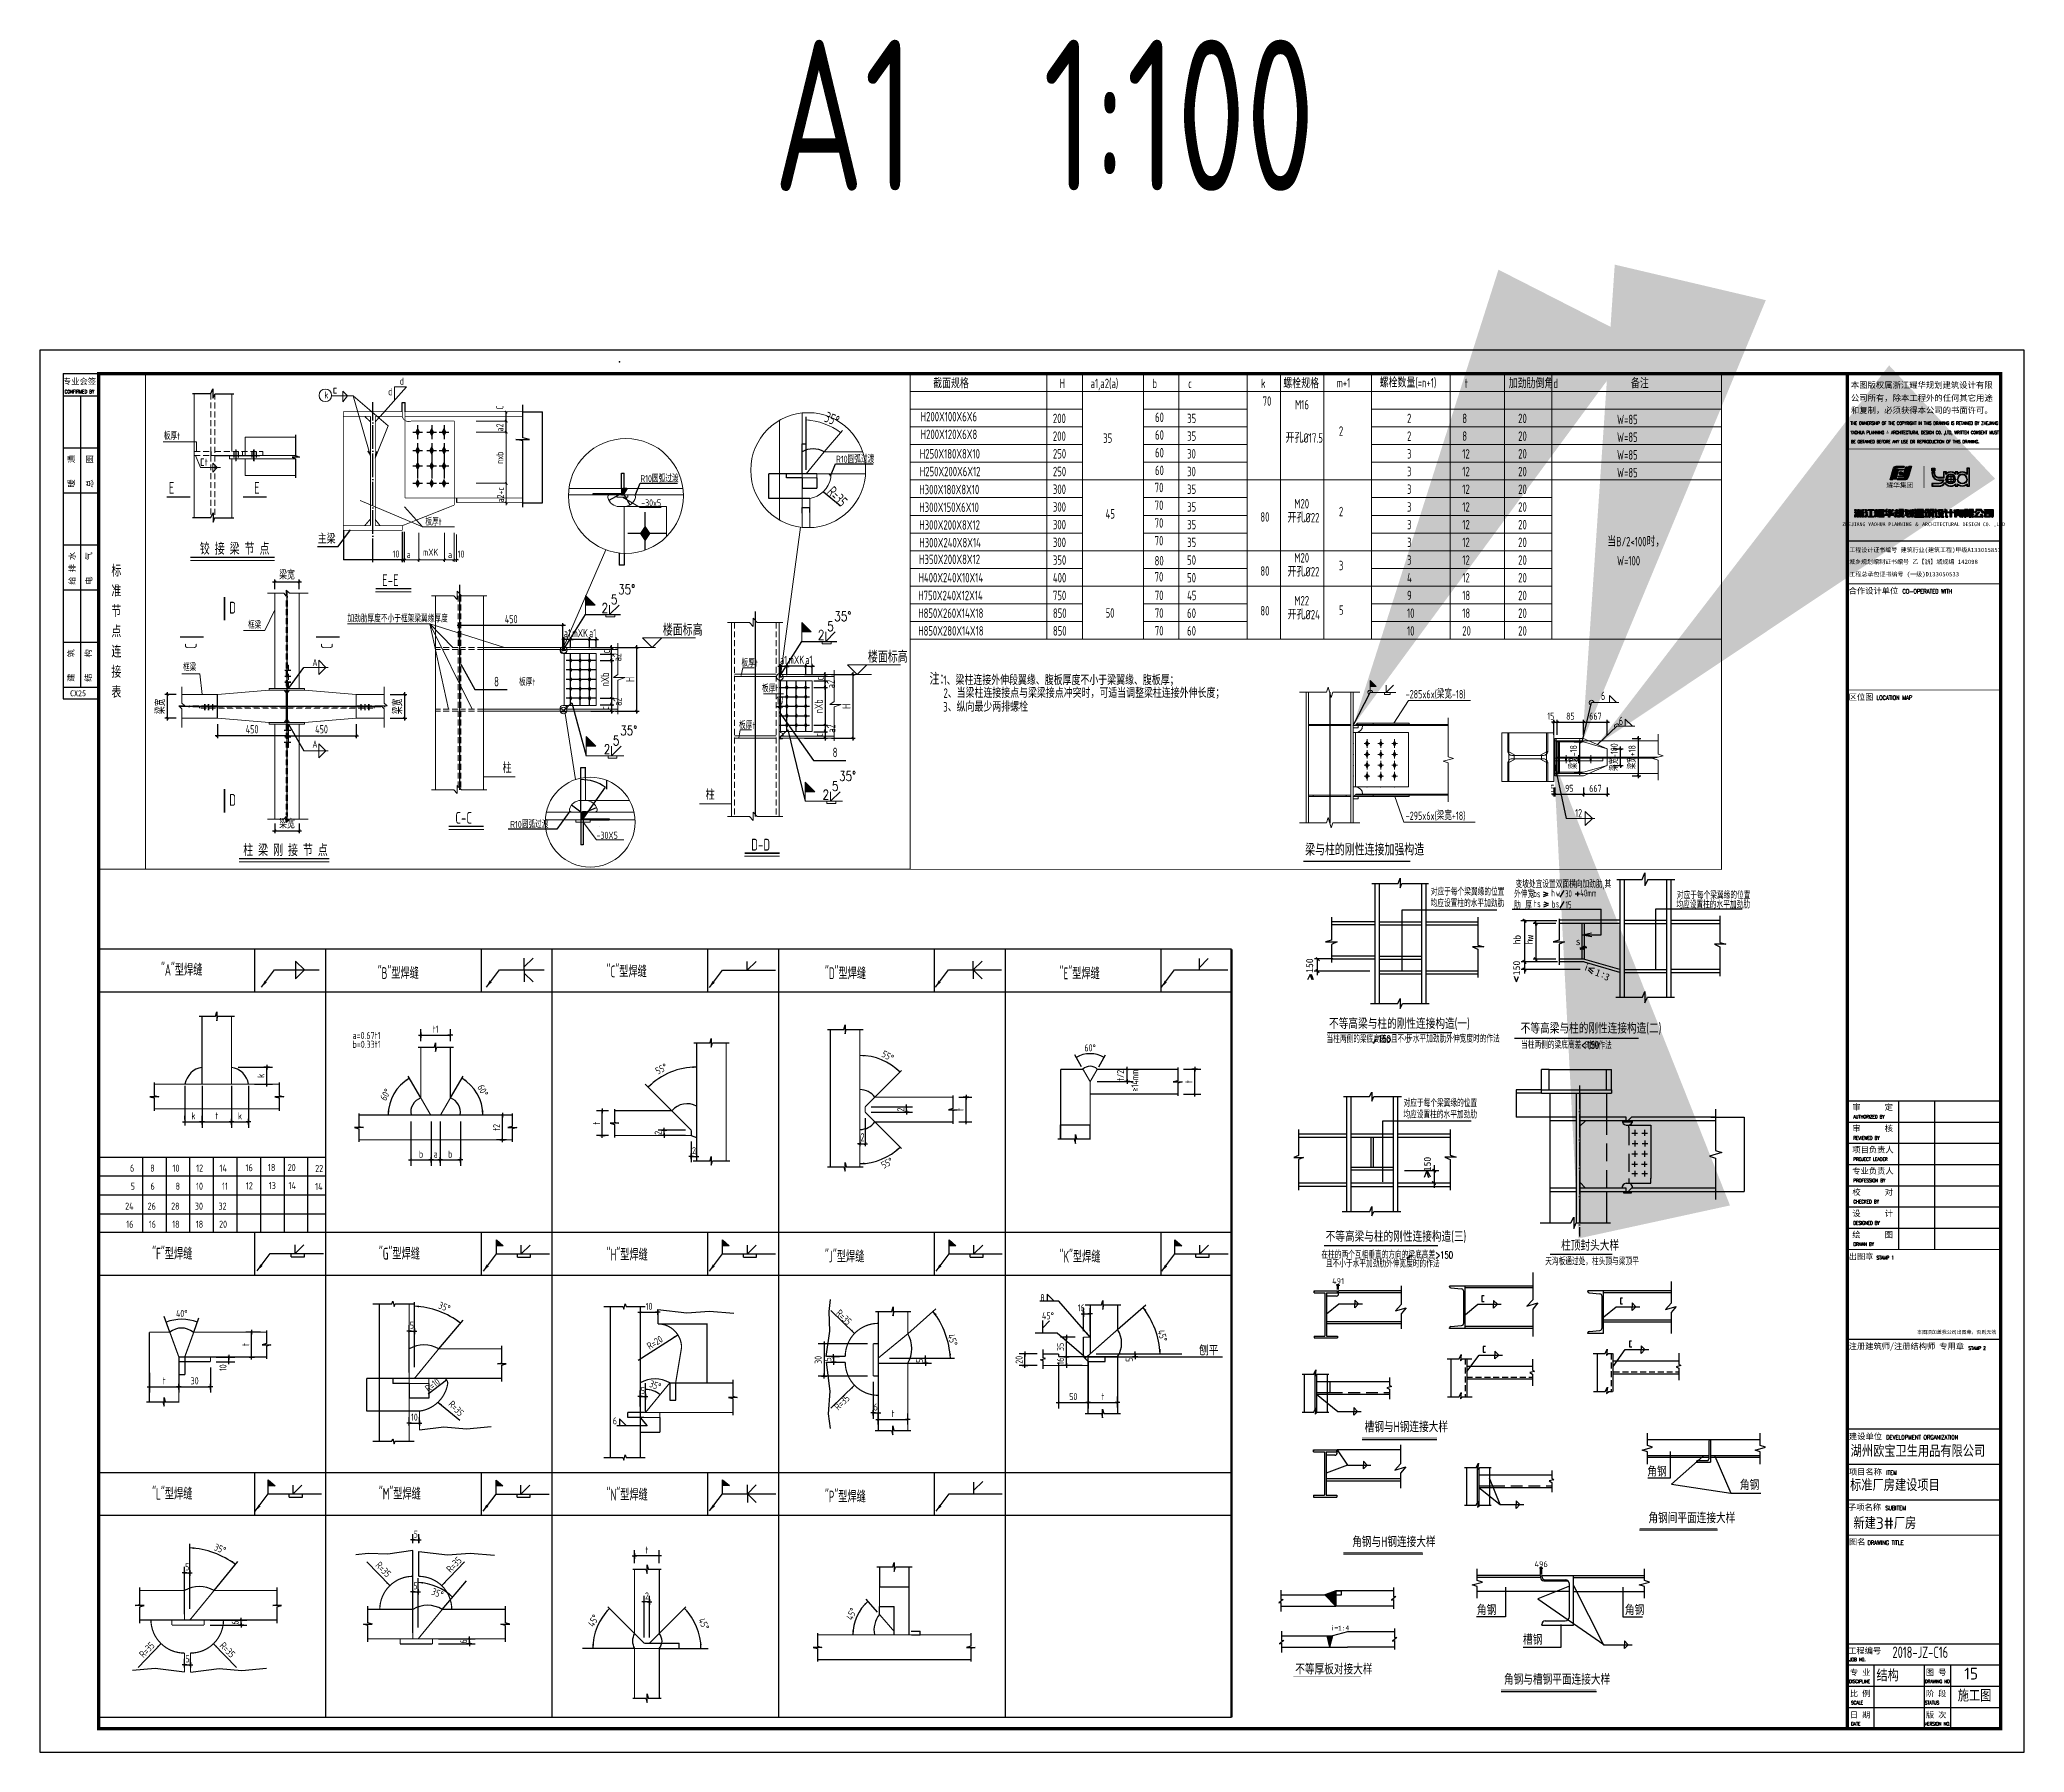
# Model space of a CAD drawing. Extents: x -138012 to 2129925, y -311560 to 0.
# Drawn here: x 1851809 to 1935909, y -195989 to -123440 of the extents above; entities that cross this region are included whole.
import ezdxf
from ezdxf.enums import TextEntityAlignment as Align

# ---------------------------------------------------------------- set-up
doc = ezdxf.new("R2010")
doc.units = 0
doc.header["$LTSCALE"] = 1000
doc.header["$MEASUREMENT"] = 0
for name, pattern in [('2', [5, 1.5, -1, 1.5, -1]), ('5', [30.499999, 23.999999, -3, 0.5, -3]), ('ACAD_ISO04W100', [30, 24, -3, 0, -3]), ('CENTER', [1.2, 1, -0.1, 0, -0.1]), ('DASHED', [0.75, 0.5, -0.25]), ('HIDDEN', [0.375, 0.25, -0.125])]:
    doc.linetypes.add(name, pattern=pattern)
doc.layers.get('0').update_dxf_attribs({"linetype": 'CONTINUOUS'})
doc.layers.get('Defpoints').update_dxf_attribs({"linetype": 'CONTINUOUS'})
for name, color, linetype in [('10', 7, 'CONTINUOUS'), ('2', 2, 'CONTINUOUS'), ('21', 7, 'CONTINUOUS'), ('23', 253, '5'), ('24', 253, '2'), ('3', 3, 'CONTINUOUS'), ('AXIS', 3, 'CONTINUOUS'), ('DIM1', 3, 'CONTINUOUS'), ('DIM100', 142, 'CONTINUOUS'), ('DIMS', 3, 'CONTINUOUS'), ('FRAME', 7, 'CONTINUOUS'), ('FRAMING', 2, 'CONTINUOUS'), ('HIDDEN', 7, 'HIDDEN'), ('HZ', 7, 'CONTINUOUS'), ('PUB_TEXT', 7, 'CONTINUOUS'), ('TEXT', 7, 'CONTINUOUS'), ('THIN', 7, 'CONTINUOUS'), ('TK', 4, 'CONTINUOUS'), ('TXTS', 3, 'CONTINUOUS'), ('VIEWPORT', 7, 'CONTINUOUS'), ('WALL', 6, 'CONTINUOUS'), ('Z', 4, 'CONTINUOUS'), ('图层1', 53, 'CONTINUOUS'), ('图框', 4, 'CONTINUOUS'), ('填充', 8, 'CONTINUOUS'), ('实线', 7, 'CONTINUOUS'), ('家具', 35, 'CONTINUOUS'), ('尺寸', 3, 'CONTINUOUS'), ('文字', 7, 'CONTINUOUS'), ('柱构件', 2, 'CONTINUOUS'), ('梁__实线', 4, 'CONTINUOUS'), ('梁构件', 4, 'CONTINUOUS'), ('次梁__虚线', 4, 'DASHED'), ('轴线', 1, 'ACAD_ISO04W100')]:
    doc.layers.add(name, color=color, linetype=linetype)
for name, color, linetype, lineweight in [('asign', 7, 'CONTINUOUS', 9), ('dash', 3, 'DASHED', 9), ('solid', 4, 'CONTINUOUS', 9), ('细线', 8, 'CONTINUOUS', 9)]:
    doc.layers.add(name, color=color, linetype=linetype, lineweight=lineweight)
doc.styles.add('-宋体', font='', dxfattribs={"width": 0.8})
doc.styles.add('-黑体', font='simhei.ttf', dxfattribs={"width": 0.8})
doc.styles.add('COMPLEX', font='COMPLEX')
doc.styles.add('FF', font='tssdeng.shx', dxfattribs={"width": 0.7, "bigfont": 'tssdchn.shx'})
doc.styles.add('HZ', font='txt', dxfattribs={"bigfont": 'hztxt'})
doc.styles.add('HZTXT', font='txt.shx', dxfattribs={"width": 0.8, "bigfont": 'hztxt.shx'})
doc.styles.add('iIcon2', font='')
doc.styles.add('MIMI-TKWZ', font='romanc.shx', dxfattribs={"width": 0.75, "oblique": 15, "bigfont": 'bigfont.shx'})
doc.styles.get("Standard").update_dxf_attribs({"font": 'GBENOR', "bigfont": 'GBCBIG'})
doc.styles.add('STYLE1', font='tssdeng.shx', dxfattribs={"height": 8, "bigfont": 'tssdchn.shx'})
doc.styles.add('TSSD-REIN', font='tssdeng.shx', dxfattribs={"width": 0.7, "bigfont": 'tssdchn.shx'})
doc.styles.add('TSSD_Dimension', font='tssdeng.shx', dxfattribs={"width": 0.7, "bigfont": 'hztxt.shx'})
doc.styles.add('TSSD_Label', font='Tssdeng.shx', dxfattribs={"width": 0.7, "bigfont": 'hztxt.shx'})
doc.styles.add('TSSD_REIN', font='tssdeng.shx', dxfattribs={"width": 0.7, "bigfont": 'tssdchn.shx'})
doc.styles.add('TXTS', font='tssdeng.shx', dxfattribs={"width": 0.85, "bigfont": 'tssdchn.shx'})
doc.styles.add('图框艺术体', font='simhei.ttf', dxfattribs={"width": 0.9})
doc.styles.get('-宋体').set_extended_font_data('SimSun')
doc.styles.get('iIcon2').set_extended_font_data('SimSun')
doc.dimstyles.new('L100', dxfattribs={"dimscale": 100, "dimtxt": 3.5, "dimasz": 50, "dimexe": 2.5, "dimexo": 3, "dimgap": 1.5, "dimtad": 1, "dimdec": 0, "dimzin": 0, "dimdsep": 46, "dimtxsty": 'Standard', "dimblk": 'ARCHTICK', "dimcen": 0.09, "dimadec": 0, "dimazin": 0, "dimtfac": 1, "dimtdec": 0, "dimtix": 1, "dimtmove": 2, "dimatfit": 3, "dimfxl": 0, "dimtolj": 1, "dimtzin": 0, "dimarcsym": 0})
doc.dimstyles.get("Standard").update_dxf_attribs({"dimscale": 100, "dimtxt": 3.5, "dimasz": 1, "dimexe": 2.5, "dimexo": 3, "dimgap": 1.5, "dimtad": 1, "dimdec": 0, "dimzin": 0, "dimdsep": 46, "dimtxsty": 'Standard', "dimblk": 'ARCHTICK', "dimcen": 0.09, "dimadec": 0, "dimazin": 0, "dimtfac": 1, "dimtdec": 0, "dimtix": 1, "dimtmove": 2, "dimatfit": 3, "dimfxl": 0, "dimtolj": 1, "dimtzin": 0, "dimarcsym": 0})
doc.dimstyles.new('TSSD_100_1', dxfattribs={"dimscale": 100, "dimtxt": 3.5, "dimasz": 1, "dimexe": 1, "dimexo": 2.5, "dimgap": 1, "dimtad": 1, "dimdec": 0, "dimlfac": 100, "dimzin": 0, "dimdsep": 46, "dimtxsty": 'TSSD_Dimension', "dimblk": 'ARCHTICK', "dimcen": 0, "dimdle": 1, "dimclrt": 7, "dimadec": 0, "dimazin": 0, "dimtfac": 1, "dimtdec": 0, "dimtix": 1, "dimtmove": 2, "dimatfit": 3, "dimfxl": 0, "dimtolj": 1, "dimtzin": 0, "dimarcsym": 0})
doc.dimstyles.new('TSSD_10_1', dxfattribs={"dimtxt": 3, "dimasz": 1, "dimexe": 1, "dimexo": 2.5, "dimgap": 1, "dimtad": 1, "dimdec": 0, "dimlfac": 10, "dimzin": 0, "dimdsep": 46, "dimtxsty": 'TSSD_Dimension', "dimblk": 'ARCHTICK', "dimcen": 0, "dimdle": 1, "dimclrt": 7, "dimadec": 0, "dimazin": 0, "dimtfac": 1, "dimtdec": 0, "dimtix": 1, "dimtmove": 2, "dimatfit": 3, "dimldrblk": 'ARCHTICK', "dimfxl": 0, "dimtolj": 1, "dimtzin": 0, "dimarcsym": 0})
doc.dimstyles.new('TSSD_15_1', dxfattribs={"dimtxt": 3, "dimasz": 1, "dimexe": 1, "dimexo": 2.5, "dimgap": 1, "dimtad": 1, "dimdec": 0, "dimlfac": 15, "dimzin": 0, "dimdsep": 46, "dimtxsty": 'TSSD_Dimension', "dimblk": 'ARCHTICK', "dimcen": 0, "dimdle": 1, "dimclrt": 7, "dimadec": 0, "dimazin": 0, "dimtfac": 1, "dimtdec": 0, "dimtix": 1, "dimtmove": 2, "dimatfit": 3, "dimfxl": 0, "dimtolj": 1, "dimtzin": 0, "dimarcsym": 0})
doc.dimstyles.new('TSSD_1_1', dxfattribs={"dimtxt": 3.5, "dimasz": 1, "dimexe": 1, "dimexo": 2.5, "dimgap": 1, "dimtad": 1, "dimdec": 0, "dimzin": 0, "dimdsep": 46, "dimtxsty": 'TSSD_Dimension', "dimblk": 'ARCHTICK', "dimblk1": 'ARCHTICK', "dimblk2": 'ARCHTICK', "dimcen": 0, "dimdle": 1, "dimclrt": 7, "dimadec": 0, "dimazin": 0, "dimtfac": 1, "dimtdec": 0, "dimtix": 1, "dimtmove": 2, "dimatfit": 3, "dimfxl": 0, "dimtolj": 1, "dimtzin": 0, "dimarcsym": 0})
doc.dimstyles.new('TSSD_20_1', dxfattribs={"dimscale": 100, "dimtxt": 3.5, "dimasz": 1, "dimexe": 1, "dimexo": 2.5, "dimgap": 1, "dimtad": 1, "dimdec": 0, "dimlfac": 0.2, "dimzin": 0, "dimdsep": 46, "dimtxsty": 'TSSD_REIN', "dimblk": 'ARCHTICK', "dimcen": 0, "dimdle": 1, "dimclrt": 7, "dimadec": 0, "dimazin": 0, "dimtfac": 1, "dimtdec": 0, "dimtix": 1, "dimtmove": 2, "dimatfit": 3, "dimfxl": 0, "dimtolj": 1, "dimtzin": 0, "dimarcsym": 0})
doc.dimstyles.new('TSSD_5_1', dxfattribs={"dimtxt": 3, "dimasz": 1, "dimexe": 1, "dimexo": 2.5, "dimgap": 1, "dimtad": 1, "dimdec": 0, "dimlfac": 5, "dimzin": 0, "dimdsep": 46, "dimtxsty": 'TSSD_Dimension', "dimblk": 'ARCHTICK', "dimcen": 0, "dimdle": 1, "dimclrt": 7, "dimadec": 0, "dimazin": 0, "dimtfac": 1, "dimtdec": 0, "dimtix": 1, "dimtmove": 2, "dimatfit": 3, "dimfxl": 0, "dimtolj": 1, "dimtzin": 0, "dimarcsym": 0})
doc.dimstyles.new('TSSD_LEADER_STYLE_200.0', dxfattribs={"dimtxt": 0.18, "dimasz": 200, "dimexe": 0.18, "dimexo": 0.0625, "dimgap": 0.09, "dimtad": 0, "dimtih": 1, "dimtoh": 1, "dimdec": 4, "dimzin": 0, "dimdsep": 46, "dimtxsty": 'Standard', "dimcen": 0.09, "dimadec": 0, "dimazin": 0, "dimtfac": 1, "dimtdec": 4, "dimtofl": 0, "dimtmove": 0, "dimatfit": 3, "dimfxl": 0, "dimtolj": 1, "dimtzin": 0, "dimarcsym": 0})

msp = doc.modelspace()

# ---------------------------------------------------------------- texts
for s, height, rotation, style, width, p in [('35%%D', 450, 338.3766275, 'TSSD_Label', 0.7, (1885019.615, -139604.191)), ('%%14714mm', 300, 90, 'TSSD_Dimension', 0.7, (1898366.795, -167990.998)), ('35%%D', 300, 338.3766275, 'TXTS', 0.85, (1868674.719, -177170.494)), ('45%%d', 300, 287.89113097, 'TXTS', 0.85, (1899165.097, -178144.676)), ('45%%d', 300, 287.89113097, 'TXTS', 0.85, (1890275.432, -178324.284)), ('35%%D', 300, 338.3766275, 'TXTS', 0.85, (1859167.004, -187413.552)), ('35%%D', 300, 338.3766275, 'TXTS', 0.85, (1868381.899, -189295.21))]:
    msp.add_text(s, height=height, rotation=rotation, dxfattribs=dict(style=style, width=width)).set_placement(p)
for s, height, style, width, p in [('主梁', 400, 'TSSD_Label', 0.7, (1863593.316, -144788.435)), ('45%%d', 300, 'TXTS', 0.85, (1894281.032, -177647.501)), ('角钢', 400, 'HZ', 0.9, (1919929.183, -184303.197)), ('角钢', 400, 'HZ', 0.9, (1923853.291, -184874.83)), ('角钢', 400, 'HZ', 0.9, (1912710.018, -190171.229)), ('角钢', 400, 'HZ', 0.9, (1918979.02, -190171.229)), ('槽钢', 400, 'HZ', 0.9, (1914665.042, -191430.643))]:
    msp.add_text(s, height=height, dxfattribs=dict(style=style, width=width)).set_placement(p)
at = {"color": 7}
for s, height, style, width, p in [('对应于每个梁翼缘的位置', 300, 'HZTXT', 0.7, (1910757.283, -159693.756)), ('外伸宽', 300, 'HZTXT', 0.7, (1914290.255, -159787.248)), ('变坡处宜设置双面横向加劲肋,其', 300, 'TSSD_Label', 0.7, (1914351.235, -159368.745)), ('b', 300, 'TSSD_REIN', 0.6, (1915097.959, -159761.902)), ('s', 300, 'TSSD_REIN', 0.6, (1915262.239, -159771.127)), ('h', 300, 'TSSD_REIN', 0.6, (1915862.911, -159730.445)), ('w', 300, 'TSSD_REIN', 0.6, (1916057.431, -159735.808)), ('30', 300, 'TSSD_REIN', 0.6, (1916446.057, -159765.335)), ('40mm', 300, 'TSSD_REIN', 0.6, (1917089.688, -159738.159)), ('对应于每个梁翼缘的位置', 300, 'HZTXT', 0.7, (1921183.875, -159836.65)), ('均应设置柱的水平加劲肋', 300, 'HZTXT', 0.7, (1910749.049, -160179.053)), ('肋 厚', 300, 'HZTXT', 0.7, (1914288.302, -160262.576)), ('t', 300, 'TSSD_REIN', 0.6, (1915127.124, -160183.048)), ('s', 300, 'TSSD_REIN', 0.6, (1915270.477, -160190.104)), ('b', 300, 'TSSD_REIN', 0.6, (1915886.779, -160206.235)), ('s', 300, 'TSSD_REIN', 0.6, (1916059.21, -160196.984)), ('15', 300, 'TSSD_REIN', 0.6, (1916467.535, -160235.822)), ('均应设置柱的水平加劲肋', 300, 'HZTXT', 0.7, (1921164.712, -160234.596)), ('当柱两侧的梁底高差>', 300, 'HZTXT', 0.7, (1906338.265, -165933.628)), ('不等高梁与柱的刚性连接构造(一)', 450, 'TSSD-REIN', 0.7, (1906447.463, -165344.024)), ('150且不小', 300, 'HZTXT', 0.7, (1908524.021, -165924.473)), ('于水平加劲肋外伸宽度时的作法', 300, 'HZTXT', 0.7, (1909711.099, -165920.868)), ('不等高梁与柱的刚性连接构造(二)', 450, 'TSSD-REIN', 0.7, (1914568.478, -165542.802)), ('当柱两侧的梁底高差<150', 300, 'HZTXT', 0.7, (1914586.014, -166180.008)), ('时的作法', 300, 'HZTXT', 0.7, (1917294.442, -166203.785)), ('均应设置柱的水平加劲肋', 300, 'HZTXT', 0.7, (1909597.025, -169129.712)), ('对应于每个梁翼缘的位置', 300, 'HZTXT', 0.7, (1909605.258, -168644.415)), ('不等高梁与柱的刚性连接构造(三)', 450, 'TSSD-REIN', 0.7, (1906300.708, -174364.057)), ('在柱的两个互相垂直的方向的梁底高差>150', 300, 'HZTXT', 0.7, (1906123.572, -175071.259)), ('柱顶封头大样', 450, 'TSSD-REIN', 0.7, (1916279.677, -174742.84)), ('且不小于水平加劲肋外伸宽度时的作法', 300, 'HZTXT', 0.7, (1906313.024, -175445.168)), ('天沟板通过处，柱头顶与梁顶平', 300, 'HZTXT', 0.7, (1915605.909, -175350.65)), ('槽钢与H钢连接大样', 450, 'TSSD-REIN', 0.7, (1907953.12, -182428.029)), ('角钢间平面连接大样', 450, 'TSSD-REIN', 0.7, (1919978.966, -186284.958)), ('角钢与H钢连接大样', 450, 'TSSD-REIN', 0.7, (1907427.044, -187296.208)), ('不等厚板对接大样', 450, 'TSSD-REIN', 0.7, (1905012.363, -192692.705)), ('角钢与槽钢平面连接大样', 450, 'TSSD-REIN', 0.7, (1913857.112, -193124.828))]:
    msp.add_text(s, height=height, dxfattribs=dict(at, style=style, width=width)).set_placement(p)
at = {"style": '-宋体'}
msp.add_text('i=1:4', height=200, dxfattribs=at).set_placement((1906516.549, -190825.746))
at = {"color": 7, "linetype": 'ByBlock', "char_height": 300, "attachment_point": 5, "style": 'TSSD_Dimension'}
for s, insert in [('\\A1;60°', (1896322.773, -166145.486)), ('\\A1;40°', (1857830.55, -177397.531))]:
    msp.add_mtext(s, dxfattribs=dict(at, insert=insert))
at = {"color": 7, "linetype": 'Continuous', "insert": (1885884.728, -177559.189), "char_height": 300, "attachment_point": 5, "rotation": 316, "style": 'TSSD_Dimension'}
msp.add_mtext('R=35', dxfattribs=at)
at = {"color": 7, "linetype": 'ByBlock', "char_height": 300, "attachment_point": 5, "style": 'TSSD_Dimension'}
for s, insert, rotation in [('R=20', (1877874.567, -178630.903), 32), ('R=10', (1868451.943, -180427.713), 37), ('35°', (1877894.521, -180442.101), 340), ('R=35', (1869458.681, -181421.04), 314), ('R=35', (1885801.574, -181165.955), 44), ('R=35', (1866371.662, -188241.925), 314), ('R=35', (1869364.459, -188040.202), 46), ('45°', (1886208.493, -190128.2), 65), ('R=35', (1856350.805, -191648.198), 46), ('R=35', (1859768.329, -191648.198), 314)]:
    msp.add_mtext(s, dxfattribs=dict(at, insert=insert, rotation=rotation))
at = {"layer": 'asign', "color": 161, "style": 'TSSD_Label', "width": 0.7}
for s, height, p in [('板厚t', 300, (1857065.993, -140384.126)), ('t', 300, (1858806.154, -141488.56)), ('加劲肋厚度不小于框架梁翼缘厚度', 300, (1864849.778, -148116)), ('框梁', 300, (1860633.5, -148391.289)), ('A', 300, (1863364.71, -149977.693)), ('框梁', 300, (1857880.935, -150180.968)), ('8', 405, (1871064.826, -150835.002)), ('A', 300, (1863364.71, -153436.859)), ('8', 405, (1885411.815, -153834.822)), ('柱', 405, (1871423.837, -154497.387)), ('柱', 405, (1880030.777, -155635.451))]:
    msp.add_text(s, height=height, dxfattribs=at).set_placement(p)
at = {"layer": 'HZ'}
for s, height, style, width, p in [('"A"型焊缝', 500, 'TSSD_REIN', 0.6, (1856950.448, -163088.979)), ('"B"型焊缝', 500, 'TSSD_REIN', 0.6, (1866136.345, -163228.931)), ('"C"型焊缝', 500, 'TSSD_REIN', 0.6, (1875832.296, -163158.616)), ('"D"型焊缝', 500, 'TSSD_REIN', 0.6, (1885083.502, -163236.363)), ('"E"型焊缝', 500, 'TSSD_REIN', 0.6, (1895028.722, -163243.814)), ('"F"型焊缝', 500, 'TSSD_REIN', 0.6, (1856576.525, -175117.749)), ('"G"型焊缝', 500, 'TSSD_REIN', 0.6, (1866182.579, -175117.749)), ('"H"型焊缝', 500, 'TSSD_REIN', 0.6, (1875832.296, -175159.492)), ('"J"型焊缝', 500, 'TSSD_REIN', 0.6, (1885083.502, -175237.24)), ('"K"型焊缝', 500, 'TSSD_REIN', 0.6, (1895028.722, -175244.691)), ('刨平', 400, 'HZ', 0.85, (1900940.809, -179172.415)), ('"L"型焊缝', 500, 'TSSD_REIN', 0.6, (1856576.525, -185285.516)), ('"M"型焊缝', 500, 'TSSD_REIN', 0.6, (1866182.579, -185285.516)), ('"N"型焊缝', 500, 'TSSD_REIN', 0.6, (1875832.296, -185327.26)), ('"P"型焊缝', 500, 'TSSD_REIN', 0.6, (1885083.502, -185405.008))]:
    msp.add_text(s, height=height, dxfattribs=dict(at, style=style, width=width)).set_placement(p)
at = {"layer": 'PUB_TEXT', "style": 'STYLE1'}
for s, p in [('结构', (1929641.865, -192736.079)), ('15', (1933362.55, -192656.702)), ('施工图', (1933089.929, -193589.022))]:
    msp.add_text(s, height=500, dxfattribs=at).set_placement(p, align=Align.MIDDLE_LEFT)
at = {"layer": 'solid', "color": 161, "style": 'TSSD_Label', "width": 0.7}
for s, height, p in [('d', 300, (1867066.096, -138051.392)), ('截面规格', 400, (1889670.617, -138200.511)), ('H', 400, (1895027.58, -138200.511)), ('a1,a2(a)', 400, (1896340.136, -138200.511)), ('b', 400, (1898961.972, -138200.511)), ('c', 400, (1900478.735, -138200.511)), ('k', 400, (1903566.434, -138200.511)), ('螺栓规格', 400, (1904510.871, -138200.511)), ('m+1', 400, (1906777.279, -138173.658)), ('螺栓数量(=n+1)', 400, (1908591.511, -138169.851)), ('t', 400, (1912201.161, -138200.511)), ('加劲肋倒角d', 400, (1914060.257, -138200.511)), ('备注', 400, (1919241.147, -138200.511)), ('k', 300, (1863869.593, -138640.427)), ('d', 300, (1866577.93, -138501.656)), ('70', 400, (1903632.767, -138949.436)), ('M16', 400, (1905006.222, -139098.891)), ('H200X100X6X6', 400, (1889140.738, -139606.839)), ('200', 400, (1894745.444, -139682.651)), ('60', 400, (1899071.603, -139634.372)), ('35', 400, (1900431.835, -139682.651)), ('2', 400, (1909751.567, -139682.651)), ('8', 400, (1912091.305, -139682.651)), ('20', 400, (1914461.218, -139682.651)), ('W=85', 400, (1918649.88, -139726.996)), ('H200X120X6X8', 400, (1889140.738, -140356.839)), ('200', 400, (1894745.444, -140432.651)), ('35', 400, (1896875.311, -140518.607)), ('60', 400, (1899071.603, -140384.372)), ('35', 400, (1900431.835, -140432.651)), ('开孔%%c17.5', 400, (1904603.332, -140510.591)), ('2', 400, (1906865.697, -140216.824)), ('2', 400, (1909751.567, -140432.651)), ('8', 400, (1912091.305, -140432.651)), ('20', 400, (1914461.218, -140432.651)), ('W=85', 400, (1918649.88, -140476.996)), ('R10圆弧过渡', 300, (1885555.236, -141362.548)), ('H250X180X8X10', 400, (1889103.083, -141182.651)), ('250', 400, (1894745.444, -141182.651)), ('60', 400, (1899071.603, -141134.372)), ('30', 400, (1900431.835, -141182.651)), ('3', 400, (1909751.567, -141182.651)), ('12', 400, (1912091.305, -141182.651)), ('20', 400, (1914461.218, -141182.651)), ('W=85', 400, (1918649.88, -141226.996)), ('R10圆弧过渡', 300, (1877265.151, -142183.912)), ('H250X200X6X12', 400, (1889103.083, -141932.651)), ('250', 400, (1894745.444, -141932.651)), ('60', 400, (1899071.603, -141884.372)), ('30', 400, (1900431.835, -141932.651)), ('3', 400, (1909751.567, -141932.651)), ('12', 400, (1912091.305, -141932.651)), ('20', 400, (1914461.218, -141932.651)), ('W=85', 400, (1918649.88, -141976.996)), ('E', 500, (1857274.084, -142671.432)), ('E', 500, (1860893.408, -142671.432)), ('-30x5', 300, (1877297.88, -143211.302)), ('H300X180X8X10', 400, (1889079.726, -142695.116)), ('300', 400, (1894745.444, -142682.651)), ('70', 400, (1899056.383, -142610.244)), ('70', 400, (1899056.383, -143360.244)), ('35', 400, (1900431.835, -142682.651)), ('M20', 400, (1904975.671, -143297.692)), ('3', 400, (1909751.567, -142682.651)), ('12', 400, (1912091.305, -142682.651)), ('20', 400, (1914461.218, -142682.651)), ('板厚t', 300, (1868151.959, -144018.196)), ('H300X150X6X10', 400, (1889079.726, -143445.116)), ('H300X200X8X12', 400, (1889079.726, -144195.116)), ('300', 400, (1894745.444, -143432.651)), ('300', 400, (1894745.444, -144182.651)), ('45', 400, (1896976.915, -143726.646)), ('70', 400, (1899056.383, -144110.244)), ('35', 400, (1900431.835, -143432.651)), ('35', 400, (1900431.835, -144182.651)), ('80', 400, (1903536.767, -143856.235)), ('开孔%%c22', 400, (1904685.7, -143888.698)), ('2', 400, (1906865.697, -143626.235)), ('3', 400, (1909751.567, -143432.651)), ('3', 400, (1909751.567, -144182.651)), ('12', 400, (1912091.305, -143432.651)), ('12', 400, (1912091.305, -144182.651)), ('20', 400, (1914461.218, -143432.651)), ('20', 400, (1914461.218, -144182.651)), ('H300X240X8X14', 400, (1889079.726, -144945.116)), ('300', 400, (1894745.444, -144932.651)), ('70', 400, (1899056.383, -144860.244)), ('35', 400, (1900431.835, -144932.651)), ('3', 400, (1909751.567, -144932.651)), ('12', 400, (1912091.305, -144932.651)), ('20', 400, (1914461.218, -144932.651)), ('当B/2<100时，', 400, (1918238.664, -144901.679)), ('铰 接 梁 节 点', 500, (1858594.894, -145254.788)), ('10', 300, (1866763.877, -145375.668)), ('a', 300, (1867357.981, -145401.994)), ('mXK', 300, (1868050.831, -145302.42)), ('a', 300, (1869111.86, -145401.994)), ('10', 300, (1869519.558, -145378.306)), ('H350X200X8X12', 400, (1889071.51, -145652.9)), ('350', 400, (1894745.444, -145682.651)), ('80', 400, (1899054.388, -145712.61)), ('50', 400, (1900431.835, -145682.651)), ('M20', 400, (1904975.671, -145587.408)), ('3', 400, (1909751.567, -145682.651)), ('12', 400, (1912091.305, -145682.651)), ('20', 400, (1914461.218, -145682.651)), ('W=100', 400, (1918649.88, -145712.777)), ('标', 500, (1854847.381, -146183.107)), ('E-E', 500, (1866315.173, -146586.968)), ('H400X240X10X14', 400, (1889049.723, -146425.953)), ('400', 400, (1894745.444, -146432.651)), ('70', 400, (1899054.388, -146393.71)), ('50', 400, (1900431.835, -146432.651)), ('80', 400, (1903536.767, -146145.95)), ('开孔%%c22', 400, (1904685.7, -146178.414)), ('3', 400, (1906865.697, -145915.951)), ('4', 400, (1909751.567, -146432.651)), ('12', 400, (1912091.305, -146432.651)), ('20', 400, (1914461.218, -146432.651)), ('准', 500, (1854847.381, -147040.25)), ('H750X240X12X14', 400, (1889035.37, -147182.651)), ('750', 400, (1894745.444, -147182.651)), ('70', 400, (1899061.654, -147178.085)), ('45', 400, (1900431.835, -147182.651)), ('M22', 400, (1904975.671, -147404.315)), ('9', 400, (1909751.567, -147182.651)), ('18', 400, (1912091.305, -147182.651)), ('20', 400, (1914461.218, -147182.651)), ('节', 500, (1854847.381, -147897.392)), ('D', 500, (1859838.757, -147748.907)), ('H850X260X14X18', 400, (1889035.37, -147932.651)), ('850', 400, (1894745.444, -147932.651)), ('50', 400, (1896976.915, -147923.405)), ('70', 400, (1899061.654, -147928.085)), ('60', 400, (1900431.835, -147932.651)), ('80', 400, (1903536.767, -147830.707)), ('开孔%%C24', 400, (1904685.7, -147995.321)), ('5', 400, (1906865.697, -147802.241)), ('10', 400, (1909751.567, -147932.651)), ('18', 400, (1912091.305, -147932.651)), ('20', 400, (1914461.218, -147932.651)), ('点', 500, (1854847.381, -148754.535)), ('楼面标高', 500, (1878215.855, -148692.398)), ('H850X280X14X18', 400, (1889035.37, -148682.651)), ('850', 400, (1894745.444, -148682.651)), ('70', 400, (1899061.654, -148678.085)), ('60', 400, (1900431.835, -148682.651)), ('10', 400, (1909751.567, -148682.651)), ('20', 400, (1912091.305, -148682.651)), ('20', 400, (1914461.218, -148682.651)), ('连', 500, (1854847.381, -149611.678)), ('板厚t', 300, (1881546.349, -149999.43)), ('楼面标高', 500, (1886905.209, -149830.462)), ('接', 500, (1854847.381, -150468.821)), ('板厚t', 300, (1872119.034, -150806.291)), ('注：', 500, (1889516.934, -150763.005)), ('1、梁柱连接外伸段翼缘、腹板厚度不小于梁翼缘、腹板厚；', 400, (1890107.615, -150775.252)), ('表', 500, (1854847.381, -151325.964)), ('板厚t', 300, (1882415.815, -151082.449)), ('2、当梁柱连接接点与梁梁接点冲突时，可适当调整梁柱连接外伸长度；', 400, (1890107.615, -151319.548)), ('3、纵向最少两排螺栓', 400, (1890099.179, -151903.946)), ('板厚t', 300, (1881440.245, -152636.959)), ('D', 500, (1859838.757, -155894.418)), ('C-C', 500, (1869420.922, -156652.411)), ('R10圆弧过渡', 300, (1871747.387, -156833.514)), ('-30X5', 300, (1875405.968, -157294.157)), ('柱 梁 刚 接 节 点', 500, (1860434.077, -158024.054)), ('D-D', 500, (1881958.435, -157790.476))]:
    msp.add_text(s, height=height, dxfattribs=at).set_placement(p)
for s, height, rotation, p in [('C', 300, 90.0000025, (1871457.785, -139108.258)), ('a2', 300, 90.0000025, (1871457.785, -140033.439)), ('nxb', 300, 90.0000025, (1871453.319, -141407.296)), ('a2+c', 300, 90.0000025, (1871488.015, -143043.412)), ('C', 500, 90, (1858462.307, -149246.104)), ('C', 500, 90, (1864228.988, -149246.104))]:
    msp.add_text(s, height=height, rotation=rotation, dxfattribs=at).set_placement(p)
at = {"layer": 'solid', "color": 161, "insert": (1885607.586, -142792.1), "char_height": 450, "attachment_point": 5, "rotation": 314, "style": 'TSSD_Label'}
msp.add_mtext('R=35', dxfattribs=at)
at = {"layer": 'TEXT', "style": 'FF', "width": 0.7}
msp.add_text('A1  1:100', height=6400, dxfattribs=at).set_placement((1882902.184, -129839.761))
at = {"layer": 'TEXT', "style": 'TSSD_REIN', "width": 0.7}
for s, p in [('8', (1894394.857, -176729.218)), ('6', (1876273.9, -181947.381))]:
    msp.add_text(s, height=300, dxfattribs=at).set_placement(p, align=Align.MIDDLE_RIGHT)
at = {"layer": 'TXTS', "style": 'TXTS', "width": 0.85}
for s, p in [('a=0.67t1', (1865062.747, -165771.8)), ('b=0.33t1', (1865062.747, -166147.05))]:
    msp.add_text(s, height=300, dxfattribs=at).set_placement(p)
for s, rotation, p in [('55%%d', 331.71710778, (1887453.619, -166503.83)), ('55%%d', 28.28289222, (1878002.219, -167284.751)), ('60%%d', 60.98481296, (1866473.241, -168417.541)), ('60%%d', 298.17761147, (1870339.072, -167806.75)), ('55%%d', 28.28289222, (1887568.43, -171278.185)), ('45%%d', 61.71710778, (1875282.541, -190707.226)), ('45%%d', 298.28289222, (1879700.943, -190400.232))]:
    msp.add_text(s, height=300, rotation=rotation, dxfattribs=at).set_placement(p)
for s, p in [('6', (1855725.646, -171241.66)), ('8', (1856585.854, -171241.66)), ('10', (1857585.854, -171241.66)), ('12', (1858585.854, -171241.66)), ('14', (1859585.854, -171241.66)), ('16', (1860686.326, -171222.774)), ('18', (1861636.947, -171215.099)), ('20', (1862487.348, -171215.099)), ('22', (1863654.038, -171254.056)), ('5', (1855754.547, -172007.159)), ('6', (1856594.018, -172007.159)), ('8', (1857659.771, -172007.159)), ('10', (1858581.901, -172007.159)), ('11', (1859659.771, -172007.159)), ('12', (1860693.52, -171988.273)), ('13', (1861666.382, -171980.598)), ('14', (1862510.863, -171980.598)), ('14', (1863638.618, -172019.555)), ('24', (1855606.298, -172854.056)), ('26', (1856556.701, -172854.056)), ('28', (1857556.701, -172854.056)), ('30', (1858556.701, -172854.056)), ('32', (1859556.701, -172854.056)), ('16', (1855629.813, -173619.555)), ('16', (1856580.216, -173619.555)), ('18', (1857580.216, -173619.555)), ('18', (1858580.216, -173619.555)), ('20', (1859580.216, -173619.555))]:
    msp.add_text(s, height=300, dxfattribs=at).set_placement(p, align=Align.MIDDLE)
at = {"layer": 'Z', "style": '-宋体'}
for s, rotation, p in [('b', 90, (1914569.974, -161567.633)), ('w', 90, (1915096.67, -161567.633)), ('h', 90, (1914552.728, -161763.541)), ('h', 90, (1915079.424, -161763.541)), ('150', 90, (1905771.157, -162968.956)), ('150', 90, (1914541.03, -163068.855)), ('i', 339.52016958, (1917209.143, -162834.031)), ('1', 339.52016958, (1917693.415, -163070.595)), (':', 339.52016958, (1917918.413, -163127.78)), ('3', 339.52016958, (1918078.41, -163249.251))]:
    msp.add_text(s, height=300, rotation=rotation, dxfattribs=at).set_placement(p)
at = {"layer": 'Z', "color": 4, "style": '-宋体'}
msp.add_text('s', height=300, dxfattribs=at).set_placement((1916899.669, -161795.901))
msp.add_text('150', height=300, rotation=90, dxfattribs=at).set_placement((1910762.78, -171376.348))
at = {"layer": '图层1', "style": 'TSSD_REIN', "width": 0.7}
msp.add_text('2018-JZ-C16 ', height=482.2695, dxfattribs=at).set_placement((1930321.452, -191991.656))

# ---------------------------------------------------------------- blocks, each defined once
blk = doc.blocks.new('_ArchTick')
at = {"color": 0, "linetype": 'ByBlock', "const_width": 0.4}
blk.add_lwpolyline([(-0.5, -0.5), (0.5, 0.5)], dxfattribs=at)
blk = doc.blocks.new('*D292')
at = {"color": 0, "lineweight": -2}
for p, q in [((1874035, -148851), (1873983, -148851)), ((1873984, -149339), (1873984, -148850)), ((1874034, -149077), (1874034, -148850))]:
    blk.add_line(p, q, dxfattribs=at)
at = {"layer": 'Defpoints', "color": 0}
for p in [(1873984, -148851), (1873984, -149342), (1874034, -149079)]:
    blk.add_point(p, dxfattribs=at)
at = {"color": 0, "lineweight": -2, "rotation": 180}
blk.add_blockref('_ArchTick', (1873984, -148851), dxfattribs=at)
at = {"color": 0, "lineweight": -2}
blk.add_blockref('_ArchTick', (1874034, -148851), dxfattribs=at)
at = {"color": 7, "insert": (1873886, -148601), "char_height": 3, "attachment_point": 5, "style": 'TSSD_Label'}
blk.add_mtext('\\A1;500', dxfattribs=at)
blk = doc.blocks.new('*D293')
at = {"layer": 'Defpoints', "color": 0}
for p in [(1864677, -144227), (1867172, -144284), (1864677, -145478)]:
    blk.add_point(p, dxfattribs=at)
at = {"layer": 'solid', "color": 0, "lineweight": -2}
for p, q in [((1864677, -144229), (1864677, -145479)), ((1867172, -144286), (1867172, -145479)), ((1867173, -145478), (1864676, -145478))]:
    blk.add_line(p, q, dxfattribs=at)
at = {"layer": 'solid', "color": 0, "lineweight": -2, "rotation": 180}
blk.add_blockref('_ArchTick', (1864677, -145478), dxfattribs=at)
at = {"layer": 'solid', "color": 0, "lineweight": -2}
blk.add_blockref('_ArchTick', (1867172, -145478), dxfattribs=at)
at = {"layer": 'solid', "color": 7, "insert": (1865925, -145475), "char_height": 3.5, "attachment_point": 5, "style": 'TSSD_Label'}
blk.add_mtext('\\A1;梁宽', dxfattribs=at)
blk = doc.blocks.new('A$C44EF65FB')
for p, q in [((0.87, 2.4), (0, 2.4)), ((0, 2.4), (0, 0)), ((0, 0), (0.93, 0))]:
    blk.add_line(p, q)
blk = doc.blocks.new('*D295')
at = {"layer": 'Defpoints', "color": 0}
for p in [(1872277, -139200), (1873113, -139200), (1872277, -143053)]:
    blk.add_point(p, dxfattribs=at)
at = {"layer": 'solid', "color": 0, "lineweight": -2}
for p, q in [((1872279, -139200), (1873114, -139200)), ((1873113, -143054), (1873113, -139199)), ((1872279, -143053), (1873114, -143053))]:
    blk.add_line(p, q, dxfattribs=at)
for p, rotation in [((1873113, -139200), 90), ((1873113, -143053), 270)]:
    blk.add_blockref('_ArchTick', p, dxfattribs=dict(at, rotation=rotation))
at = {"layer": 'solid', "color": 7, "insert": (1873111, -141127), "char_height": 3.5, "attachment_point": 5, "rotation": 90, "style": 'TSSD_Label'}
blk.add_mtext('\\A1;H', dxfattribs=at)
blk = doc.blocks.new('*D296')
at = {"layer": 'asign', "color": 0, "lineweight": -2}
for p, q in [((1857588, -151179), (1857114, -151179)), ((1857214, -151079), (1857214, -152279)), ((1857588, -152179), (1857114, -152179))]:
    blk.add_line(p, q, dxfattribs=at)
at = {"layer": 'Defpoints', "color": 0}
for p in [(1857838, -151179), (1857214, -152179), (1857838, -152179)]:
    blk.add_point(p, dxfattribs=at)
at = {"layer": 'asign', "color": 0, "lineweight": -2, "xscale": 100, "yscale": 100, "zscale": 100}
for p, rotation in [((1857214, -151179), 90), ((1857214, -152179), 270)]:
    blk.add_blockref('_ArchTick', p, dxfattribs=dict(at, rotation=rotation))
at = {"layer": 'asign', "color": 7, "insert": (1856939, -151679), "char_height": 350, "attachment_point": 5, "rotation": 90, "style": 'TSSD_Label'}
blk.add_mtext('\\A1;梁宽', dxfattribs=at)
blk = doc.blocks.new('*D297')
at = {"layer": 'asign', "color": 0, "lineweight": -2}
for p, q in [((1866663, -151179), (1867372, -151179)), ((1867272, -151079), (1867272, -152279)), ((1866663, -152179), (1867372, -152179))]:
    blk.add_line(p, q, dxfattribs=at)
at = {"layer": 'Defpoints', "color": 0}
for p in [(1866413, -151179), (1866413, -152179), (1867272, -152179)]:
    blk.add_point(p, dxfattribs=at)
at = {"layer": 'asign', "color": 0, "lineweight": -2, "xscale": 100, "yscale": 100, "zscale": 100}
for p, rotation in [((1867272, -151179), 90), ((1867272, -152179), 270)]:
    blk.add_blockref('_ArchTick', p, dxfattribs=dict(at, rotation=rotation))
at = {"layer": 'asign', "color": 7, "insert": (1866997, -151679), "char_height": 350, "attachment_point": 5, "rotation": 90, "style": 'TSSD_Label'}
blk.add_mtext('\\A1;梁宽', dxfattribs=at)
blk = doc.blocks.new('*D298')
at = {"layer": 'asign', "color": 0, "lineweight": -2}
for p, q in [((1861776, -146710), (1861776, -146307)), ((1862801, -146710), (1862801, -146307)), ((1861676, -146407), (1862901, -146407))]:
    blk.add_line(p, q, dxfattribs=at)
at = {"layer": 'Defpoints', "color": 0}
for p in [(1861776, -146960), (1862801, -146407), (1862801, -146960)]:
    blk.add_point(p, dxfattribs=at)
at = {"layer": 'asign', "color": 0, "lineweight": -2, "xscale": 100, "yscale": 100, "zscale": 100, "rotation": 180}
blk.add_blockref('_ArchTick', (1861776, -146407), dxfattribs=at)
at = {"layer": 'asign', "color": 0, "lineweight": -2, "xscale": 100, "yscale": 100, "zscale": 100}
blk.add_blockref('_ArchTick', (1862801, -146407), dxfattribs=at)
at = {"layer": 'asign', "color": 7, "insert": (1862289, -146132), "char_height": 350, "attachment_point": 5, "style": 'TSSD_Label'}
blk.add_mtext('\\A1;梁宽', dxfattribs=at)
blk = doc.blocks.new('*D299')
at = {"layer": 'asign', "color": 0, "lineweight": -2}
for p, q in [((1862181, -152925), (1865325, -152925)), ((1862281, -152679), (1862281, -153025)), ((1865225, -152429), (1865225, -153025))]:
    blk.add_line(p, q, dxfattribs=at)
at = {"layer": 'Defpoints', "color": 0}
for p in [(1865225, -152179), (1862281, -152429), (1865225, -152925)]:
    blk.add_point(p, dxfattribs=at)
at = {"layer": 'asign', "color": 0, "lineweight": -2, "xscale": 100, "yscale": 100, "zscale": 100, "rotation": 180}
blk.add_blockref('_ArchTick', (1862281, -152925), dxfattribs=at)
at = {"layer": 'asign', "color": 0, "lineweight": -2, "xscale": 100, "yscale": 100, "zscale": 100}
blk.add_blockref('_ArchTick', (1865225, -152925), dxfattribs=at)
at = {"layer": 'asign', "color": 7, "insert": (1863753, -152650), "char_height": 350, "attachment_point": 5, "style": 'TSSD_Label'}
blk.add_mtext('\\A1;450', dxfattribs=at)
blk = doc.blocks.new('*D300')
at = {"layer": 'asign', "color": 0, "lineweight": -2}
for p, q in [((1862381, -152925), (1859238, -152925)), ((1859338, -152429), (1859338, -153025)), ((1862281, -152679), (1862281, -153025))]:
    blk.add_line(p, q, dxfattribs=at)
at = {"layer": 'Defpoints', "color": 0}
for p in [(1859338, -152179), (1859338, -152925), (1862281, -152429)]:
    blk.add_point(p, dxfattribs=at)
at = {"layer": 'asign', "color": 0, "lineweight": -2, "xscale": 100, "yscale": 100, "zscale": 100, "rotation": 180}
blk.add_blockref('_ArchTick', (1859338, -152925), dxfattribs=at)
at = {"layer": 'asign', "color": 0, "lineweight": -2, "xscale": 100, "yscale": 100, "zscale": 100}
blk.add_blockref('_ArchTick', (1862281, -152925), dxfattribs=at)
at = {"layer": 'asign', "color": 7, "insert": (1860809, -152650), "char_height": 350, "attachment_point": 5, "style": 'TSSD_Label'}
blk.add_mtext('\\A1;450', dxfattribs=at)
blk = doc.blocks.new('*D301')
at = {"layer": 'asign', "color": 0, "lineweight": -2}
for p, q in [((1861676, -156951), (1862901, -156951)), ((1861776, -156648), (1861776, -157051)), ((1862801, -156648), (1862801, -157051))]:
    blk.add_line(p, q, dxfattribs=at)
at = {"layer": 'Defpoints', "color": 0}
for p in [(1861776, -156398), (1862801, -156398), (1862801, -156951)]:
    blk.add_point(p, dxfattribs=at)
at = {"layer": 'asign', "color": 0, "lineweight": -2, "xscale": 100, "yscale": 100, "zscale": 100, "rotation": 180}
blk.add_blockref('_ArchTick', (1861776, -156951), dxfattribs=at)
at = {"layer": 'asign', "color": 0, "lineweight": -2, "xscale": 100, "yscale": 100, "zscale": 100}
blk.add_blockref('_ArchTick', (1862801, -156951), dxfattribs=at)
at = {"layer": 'asign', "color": 7, "insert": (1862289, -156676), "char_height": 350, "attachment_point": 5, "style": 'TSSD_Label'}
blk.add_mtext('\\A1;梁宽', dxfattribs=at)
blk = doc.blocks.new('HB')
at = {"layer": 'solid'}
h = blk.add_hatch(color=161, dxfattribs=at)
h.paths.add_polyline_path([(0, 15), (0, 0), (10, 0)])
h.paths.add_polyline_path([(0, 15), (-10, 0), (0, 0)])
h.paths.add_polyline_path([(0, 0), (-10, 0), (0, -15)])
h.paths.add_polyline_path([(10, 0), (0, 0), (0, -15)])
at = {"layer": 'solid', "color": 161}
for p, q in [((0, 15), (-10, 0)), ((10, 0), (0, 15)), ((0, -15), (10, 0)), ((-10, 0), (0, -15))]:
    blk.add_line(p, q, dxfattribs=at)
blk = doc.blocks.new('*D302')
at = {"layer": 'Defpoints', "color": 0}
for p in [(1876570, -141806), (1876470, -142454), (1876570, -142406)]:
    blk.add_point(p, dxfattribs=at)
at = {"layer": 'solid', "color": 0, "lineweight": -2}
for p, q in [((1876469, -141806), (1876571, -141806)), ((1876470, -142452), (1876470, -141805)), ((1876570, -142403), (1876570, -141805))]:
    blk.add_line(p, q, dxfattribs=at)
at = {"layer": 'solid', "color": 0, "lineweight": -2, "rotation": 180}
blk.add_blockref('_ArchTick', (1876470, -141806), dxfattribs=at)
at = {"layer": 'solid', "color": 0, "lineweight": -2}
blk.add_blockref('_ArchTick', (1876570, -141806), dxfattribs=at)
at = {"layer": 'solid', "color": 7, "insert": (1876520, -141803), "char_height": 3, "attachment_point": 5, "style": 'TSSD_Label'}
blk.add_mtext('\\A1;500', dxfattribs=at)
blk = doc.blocks.new('*D303')
at = {"layer": 'Defpoints', "color": 0}
for p in [(1876370, -145187), (1876570, -145202), (1876370, -145702)]:
    blk.add_point(p, dxfattribs=at)
at = {"layer": 'solid', "color": 0, "lineweight": -2}
for p, q in [((1876370, -145190), (1876370, -145703)), ((1876570, -145205), (1876570, -145703)), ((1876571, -145702), (1876369, -145702))]:
    blk.add_line(p, q, dxfattribs=at)
at = {"layer": 'solid', "color": 0, "lineweight": -2, "rotation": 180}
blk.add_blockref('_ArchTick', (1876370, -145702), dxfattribs=at)
at = {"layer": 'solid', "color": 0, "lineweight": -2}
blk.add_blockref('_ArchTick', (1876570, -145702), dxfattribs=at)
at = {"layer": 'solid', "color": 7, "insert": (1876470, -145699), "char_height": 3, "attachment_point": 5, "style": 'TSSD_Label'}
blk.add_mtext('\\A1;1000', dxfattribs=at)
blk = doc.blocks.new('*D304')
at = {"layer": 'Defpoints', "color": 0}
for p in [(1875249, -142714), (1876180, -142714), (1876470, -142674)]:
    blk.add_point(p, dxfattribs=at)
at = {"layer": 'solid', "color": 0, "lineweight": -2}
for p, q in [((1876468, -142674), (1875248, -142674)), ((1876178, -142714), (1875248, -142714)), ((1875249, -142673), (1875249, -142715))]:
    blk.add_line(p, q, dxfattribs=at)
for p, rotation in [((1875249, -142674), 90), ((1875249, -142714), 270)]:
    blk.add_blockref('_ArchTick', p, dxfattribs=dict(at, rotation=rotation))
at = {"layer": 'solid', "color": 7, "insert": (1875246, -142694), "char_height": 3, "attachment_point": 5, "rotation": 90, "style": 'TSSD_Label'}
blk.add_mtext('\\A1;200', dxfattribs=at)
blk = doc.blocks.new('*D305')
at = {"layer": 'Defpoints', "color": 0}
for p in [(1875933, -142958), (1876370, -142714)]:
    blk.add_point(p, dxfattribs=at)
at = {"layer": 'solid', "color": 0, "lineweight": -2}
blk.add_line((1876371, -142714), (1875933, -142958), dxfattribs=at)
at = {"layer": 'solid', "color": 0, "lineweight": -2, "rotation": 209.1333323208273}
blk.add_blockref('_ArchTick', (1875933, -142958), dxfattribs=at)
at = {"layer": 'solid', "color": 7, "insert": (1875582, -143154), "char_height": 3, "attachment_point": 5, "rotation": 29.13333, "style": 'TSSD_Label'}
blk.add_mtext('\\A1;R2500', dxfattribs=at)
blk = doc.blocks.new('*D306')
at = {"layer": 'Defpoints', "color": 0}
for p in [(1876570, -142714), (1876821, -143147)]:
    blk.add_point(p, dxfattribs=at)
at = {"layer": 'solid', "color": 0, "lineweight": -2}
blk.add_line((1876570, -142714), (1876821, -143148), dxfattribs=at)
at = {"layer": 'solid', "color": 0, "lineweight": -2, "rotation": 300.0497658440603}
blk.add_blockref('_ArchTick', (1876821, -143147), dxfattribs=at)
at = {"layer": 'solid', "color": 7, "insert": (1877018, -143488), "char_height": 3, "attachment_point": 5, "rotation": 300.04977, "style": 'TSSD_Label'}
blk.add_mtext('\\A1;R2500', dxfattribs=at)
blk = doc.blocks.new('*D307')
at = {"layer": 'Defpoints', "color": 0}
for p in [(1874745, -156483), (1874845, -156483), (1874745, -157543)]:
    blk.add_point(p, dxfattribs=at)
at = {"layer": 'solid', "color": 0, "lineweight": -2}
for p, q in [((1874745, -156485), (1874745, -157544)), ((1874845, -156485), (1874845, -157544)), ((1874846, -157543), (1874744, -157543))]:
    blk.add_line(p, q, dxfattribs=at)
at = {"layer": 'solid', "color": 0, "lineweight": -2, "rotation": 180}
blk.add_blockref('_ArchTick', (1874745, -157543), dxfattribs=at)
at = {"layer": 'solid', "color": 0, "lineweight": -2}
blk.add_blockref('_ArchTick', (1874845, -157543), dxfattribs=at)
at = {"layer": 'solid', "color": 7, "insert": (1874795, -157540), "char_height": 3, "attachment_point": 5, "style": 'TSSD_Label'}
blk.add_mtext('\\A1;500', dxfattribs=at)
blk = doc.blocks.new('*D309')
at = {"layer": 'Defpoints', "color": 0}
for p in [(1875460, -154929), (1874745, -156163), (1875041, -156163), (1874745, -156483), (1874845, -156443)]:
    blk.add_point(p, dxfattribs=at)
at = {"layer": 'solid', "color": 0, "lineweight": -2}
for p, q in [((1874745, -156160), (1874745, -154780)), ((1875042, -156161), (1875780, -155107))]:
    blk.add_line(p, q, dxfattribs=at)
blk.add_arc((1874745, -156585), 1804, 55, 90, dxfattribs=at)
for p, rotation in [((1874745, -154781), 180.0000000000017), ((1875780, -155108), 324.9999999988333)]:
    blk.add_blockref('_ArchTick', p, dxfattribs=dict(at, rotation=rotation))
at = {"layer": 'solid', "color": 7, "insert": (1875288, -154862), "char_height": 3, "attachment_point": 5, "rotation": 342.5, "style": 'TSSD_Label'}
blk.add_mtext('\\A1;35°', dxfattribs=at)
blk = doc.blocks.new('*D310')
at = {"layer": 'Defpoints', "color": 0}
for p in [(1874845, -156443), (1875134, -156483), (1875942, -156483)]:
    blk.add_point(p, dxfattribs=at)
at = {"layer": 'solid', "color": 0, "lineweight": -2}
for p, q in [((1874847, -156443), (1875943, -156443)), ((1875137, -156483), (1875943, -156483)), ((1875942, -156442), (1875942, -156484))]:
    blk.add_line(p, q, dxfattribs=at)
for p, rotation in [((1875942, -156443), 90), ((1875942, -156483), 270)]:
    blk.add_blockref('_ArchTick', p, dxfattribs=dict(at, rotation=rotation))
at = {"layer": 'solid', "color": 7, "insert": (1875530, -156783), "char_height": 3, "attachment_point": 5, "rotation": 90, "style": 'TSSD_Label'}
blk.add_mtext('\\A1;200', dxfattribs=at)
blk = doc.blocks.new('*D311')
at = {"layer": 'Defpoints', "color": 0}
for p in [(1874347, -155860), (1874745, -156163)]:
    blk.add_point(p, dxfattribs=at)
at = {"layer": 'solid', "color": 0, "lineweight": -2}
blk.add_line((1874746, -156163), (1874346, -155860), dxfattribs=at)
at = {"layer": 'solid', "color": 0, "lineweight": -2, "rotation": 142.7981762461787}
blk.add_blockref('_ArchTick', (1874347, -155860), dxfattribs=at)
at = {"layer": 'solid', "color": 7, "insert": (1874048, -155634), "char_height": 3, "attachment_point": 5, "rotation": 322.79818, "style": 'TSSD_Label'}
blk.add_mtext('\\A1;R2500', dxfattribs=at)
blk = doc.blocks.new('*D312')
at = {"layer": 'Defpoints', "color": 0}
for p in [(1874945, -156163), (1875406, -155970)]:
    blk.add_point(p, dxfattribs=at)
at = {"layer": 'solid', "color": 0, "lineweight": -2}
blk.add_line((1874944, -156163), (1875407, -155970), dxfattribs=at)
at = {"layer": 'solid', "color": 0, "lineweight": -2, "rotation": 22.66670801898397}
blk.add_blockref('_ArchTick', (1875406, -155970), dxfattribs=at)
at = {"layer": 'solid', "color": 7, "insert": (1875801, -155805), "char_height": 3, "attachment_point": 5, "rotation": 22.66671, "style": 'TSSD_Label'}
blk.add_mtext('\\A1;R2500', dxfattribs=at)
blk = doc.blocks.new('v2')
at = {"layer": 'solid', "color": 161}
for q in [(60, 60), (0, 60)]:
    blk.add_line((0, 0), q, dxfattribs=at)
blk.add_lwpolyline([(-22, 0), (34, 0), (34, -15), (-22, -15)], close=True, dxfattribs=at)
at = {"layer": 'solid', "color": 161, "style": 'COMPLEX', "width": 0.8}
for s, p in [('5', (9, 65)), ('35%%D', (54, 128)), ('2', (-49, 11))]:
    blk.add_text(s, height=60, dxfattribs=at).set_placement(p)
blk = doc.blocks.new('F')
at = {"layer": 'asign'}
blk.add_hatch(color=3, dxfattribs=at).paths.add_polyline_path([(60, 60), (0, 120), (0, 60)])
at = {"layer": 'solid', "color": 161}
for p, q in [((0, 0), (0, 120)), ((0, 120), (60, 60)), ((60, 60), (0, 60))]:
    blk.add_line(p, q, dxfattribs=at)
blk = doc.blocks.new('*D313')
at = {"layer": 'Defpoints', "color": 0}
for p in [(1869596, -148259), (1869596, -149360), (1873984, -149190)]:
    blk.add_point(p, dxfattribs=at)
at = {"layer": 'solid', "color": 0, "lineweight": -2}
for p, q in [((1874084, -148259), (1869496, -148259)), ((1869596, -149110), (1869596, -148159)), ((1873984, -148940), (1873984, -148159))]:
    blk.add_line(p, q, dxfattribs=at)
at = {"layer": 'solid', "color": 0, "lineweight": -2, "xscale": 100, "yscale": 100, "zscale": 100, "rotation": 180}
blk.add_blockref('_ArchTick', (1869596, -148259), dxfattribs=at)
at = {"layer": 'solid', "color": 0, "lineweight": -2, "xscale": 100, "yscale": 100, "zscale": 100}
blk.add_blockref('_ArchTick', (1873984, -148259), dxfattribs=at)
at = {"layer": 'solid', "color": 7, "insert": (1871790, -147984), "char_height": 350, "attachment_point": 5, "style": 'TSSD_Label'}
blk.add_mtext('\\A1;450', dxfattribs=at)
blk = doc.blocks.new('*D314')
at = {"layer": 'Defpoints', "color": 0}
for p in [(1874309, -148851), (1874309, -149465), (1875107, -149465)]:
    blk.add_point(p, dxfattribs=at)
at = {"layer": 'solid', "color": 0, "lineweight": -2}
for p, q in [((1874309, -148851), (1874209, -148851)), ((1874309, -149215), (1874309, -148751)), ((1875107, -148851), (1874309, -148851)), ((1875107, -149215), (1875107, -148751)), ((1875107, -148851), (1875207, -148851))]:
    blk.add_line(p, q, dxfattribs=at)
at = {"layer": 'solid', "color": 0, "lineweight": -2, "xscale": 100, "yscale": 100, "zscale": 100}
blk.add_blockref('_ArchTick', (1874309, -148851), dxfattribs=at)
at = {"layer": 'solid', "color": 0, "lineweight": -2, "xscale": 100, "yscale": 100, "zscale": 100, "rotation": 180}
blk.add_blockref('_ArchTick', (1875107, -148851), dxfattribs=at)
at = {"layer": 'solid', "color": 7, "insert": (1874708, -148576), "char_height": 350, "attachment_point": 5, "style": 'TSSD_Label'}
blk.add_mtext('\\A1;mXK', dxfattribs=at)
blk = doc.blocks.new('*D315')
at = {"layer": 'Defpoints', "color": 0}
for p in [(1874912, -149190), (1875312, -149465), (1876036, -149190)]:
    blk.add_point(p, dxfattribs=at)
at = {"layer": 'solid', "color": 0, "lineweight": -2}
for p, q in [((1875162, -149190), (1876136, -149190)), ((1875562, -149465), (1876136, -149465)), ((1876036, -149190), (1876036, -149090)), ((1876036, -149465), (1876036, -149190)), ((1876036, -149465), (1876036, -149565))]:
    blk.add_line(p, q, dxfattribs=at)
at = {"layer": 'solid', "color": 0, "lineweight": -2, "xscale": 100, "yscale": 100, "zscale": 100}
for p, rotation in [((1876036, -149190), 270), ((1876036, -149465), 90)]:
    blk.add_blockref('_ArchTick', p, dxfattribs=dict(at, rotation=rotation))
at = {"layer": 'solid', "color": 7, "insert": (1875799, -149365), "char_height": 350, "attachment_point": 5, "rotation": 90, "style": 'TSSD_Label'}
blk.add_mtext('\\A1;c', dxfattribs=at)
blk = doc.blocks.new('*D316')
at = {"layer": 'Defpoints', "color": 0}
for p in [(1874912, -151890), (1875312, -151615), (1876036, -151890)]:
    blk.add_point(p, dxfattribs=at)
at = {"layer": 'solid', "color": 0, "lineweight": -2}
for p, q in [((1875162, -151890), (1876136, -151890)), ((1875562, -151615), (1876136, -151615)), ((1876036, -151615), (1876036, -151515)), ((1876036, -151615), (1876036, -151890)), ((1876036, -151890), (1876036, -151990))]:
    blk.add_line(p, q, dxfattribs=at)
at = {"layer": 'solid', "color": 0, "lineweight": -2, "xscale": 100, "yscale": 100, "zscale": 100}
for p, rotation in [((1876036, -151615), 270), ((1876036, -151890), 90)]:
    blk.add_blockref('_ArchTick', p, dxfattribs=dict(at, rotation=rotation))
at = {"layer": 'solid', "color": 7, "insert": (1875761, -151752), "char_height": 350, "attachment_point": 5, "rotation": 90, "style": 'TSSD_Label'}
blk.add_mtext('\\A1;c', dxfattribs=at)
blk = doc.blocks.new('*D317')
at = {"layer": 'Defpoints', "color": 0}
for p in [(1875384, -148851), (1875109, -149465), (1875384, -149465)]:
    blk.add_point(p, dxfattribs=at)
at = {"layer": 'solid', "color": 0, "lineweight": -2}
for p, q in [((1875109, -148851), (1875009, -148851)), ((1875109, -149215), (1875109, -148751)), ((1875109, -148851), (1875384, -148851)), ((1875384, -149215), (1875384, -148751)), ((1875384, -148851), (1875484, -148851))]:
    blk.add_line(p, q, dxfattribs=at)
at = {"layer": 'solid', "color": 0, "lineweight": -2, "xscale": 100, "yscale": 100, "zscale": 100}
blk.add_blockref('_ArchTick', (1875109, -148851), dxfattribs=at)
at = {"layer": 'solid', "color": 0, "lineweight": -2, "xscale": 100, "yscale": 100, "zscale": 100, "rotation": 180}
blk.add_blockref('_ArchTick', (1875384, -148851), dxfattribs=at)
at = {"layer": 'solid', "color": 7, "insert": (1875246, -148576), "char_height": 350, "attachment_point": 5, "style": 'TSSD_Label'}
blk.add_mtext('\\A1;a1', dxfattribs=at)
blk = doc.blocks.new('*D318')
at = {"layer": 'Defpoints', "color": 0}
for p in [(1875312, -149740), (1875312, -151340), (1876036, -151340)]:
    blk.add_point(p, dxfattribs=at)
at = {"layer": 'solid', "color": 0, "lineweight": -2}
for p, q in [((1876036, -149640), (1876036, -151440)), ((1875562, -149740), (1876136, -149740)), ((1875562, -151340), (1876136, -151340))]:
    blk.add_line(p, q, dxfattribs=at)
at = {"layer": 'solid', "color": 0, "lineweight": -2, "xscale": 100, "yscale": 100, "zscale": 100}
for p, rotation in [((1876036, -149740), 90), ((1876036, -151340), 270)]:
    blk.add_blockref('_ArchTick', p, dxfattribs=dict(at, rotation=rotation))
at = {"layer": 'solid', "color": 7, "insert": (1875761, -150540), "char_height": 350, "attachment_point": 5, "rotation": 90, "style": 'TSSD_Label'}
blk.add_mtext('\\A1;nXb', dxfattribs=at)
blk = doc.blocks.new('*D319')
at = {"layer": 'Defpoints', "color": 0}
for p in [(1875312, -149465), (1876036, -149465), (1875312, -149740)]:
    blk.add_point(p, dxfattribs=at)
at = {"layer": 'solid', "color": 0, "lineweight": -2}
for p, q in [((1875562, -149465), (1876136, -149465)), ((1876036, -149840), (1876036, -149365)), ((1875562, -149740), (1876136, -149740))]:
    blk.add_line(p, q, dxfattribs=at)
at = {"layer": 'solid', "color": 0, "lineweight": -2, "xscale": 100, "yscale": 100, "zscale": 100}
for p, rotation in [((1876036, -149465), 90), ((1876036, -149740), 270)]:
    blk.add_blockref('_ArchTick', p, dxfattribs=dict(at, rotation=rotation))
at = {"layer": 'solid', "color": 7, "insert": (1876284, -149600), "char_height": 350, "attachment_point": 5, "rotation": 90, "style": 'TSSD_Label'}
blk.add_mtext('\\A1;a2', dxfattribs=at)
blk = doc.blocks.new('*D320')
at = {"layer": 'Defpoints', "color": 0}
for p in [(1875312, -151340), (1875312, -151615), (1876036, -151615)]:
    blk.add_point(p, dxfattribs=at)
at = {"layer": 'solid', "color": 0, "lineweight": -2}
for p, q in [((1875562, -151340), (1876136, -151340)), ((1876036, -151240), (1876036, -151715)), ((1875562, -151615), (1876136, -151615))]:
    blk.add_line(p, q, dxfattribs=at)
at = {"layer": 'solid', "color": 0, "lineweight": -2, "xscale": 100, "yscale": 100, "zscale": 100}
for p, rotation in [((1876036, -151340), 90), ((1876036, -151615), 270)]:
    blk.add_blockref('_ArchTick', p, dxfattribs=dict(at, rotation=rotation))
at = {"layer": 'solid', "color": 7, "insert": (1876296, -151485), "char_height": 350, "attachment_point": 5, "rotation": 90, "style": 'TSSD_Label'}
blk.add_mtext('\\A1;a2', dxfattribs=at)
blk = doc.blocks.new('*D321')
at = {"layer": 'Defpoints', "color": 0}
for p in [(1875956, -149190), (1875956, -151890), (1877106, -151890)]:
    blk.add_point(p, dxfattribs=at)
at = {"layer": 'solid', "color": 0, "lineweight": -2}
for p, q in [((1876206, -149190), (1877206, -149190)), ((1877106, -149090), (1877106, -151990)), ((1876206, -151890), (1877206, -151890))]:
    blk.add_line(p, q, dxfattribs=at)
at = {"layer": 'solid', "color": 0, "lineweight": -2, "xscale": 100, "yscale": 100, "zscale": 100}
for p, rotation in [((1877106, -149190), 90), ((1877106, -151890), 270)]:
    blk.add_blockref('_ArchTick', p, dxfattribs=dict(at, rotation=rotation))
at = {"layer": 'solid', "color": 7, "insert": (1876831, -150540), "char_height": 350, "attachment_point": 5, "rotation": 90, "style": 'TSSD_Label'}
blk.add_mtext('\\A1;H', dxfattribs=at)
blk = doc.blocks.new('*D322')
at = {"layer": 'Defpoints', "color": 0}
for p in [(1874034, -148851), (1874034, -149465), (1874309, -149465)]:
    blk.add_point(p, dxfattribs=at)
at = {"layer": 'solid', "color": 0, "lineweight": -2}
for p, q in [((1874034, -148851), (1873934, -148851)), ((1874034, -149215), (1874034, -148751)), ((1874309, -148851), (1874034, -148851)), ((1874309, -149215), (1874309, -148751)), ((1874309, -148851), (1874409, -148851))]:
    blk.add_line(p, q, dxfattribs=at)
at = {"layer": 'solid', "color": 0, "lineweight": -2, "xscale": 100, "yscale": 100, "zscale": 100}
blk.add_blockref('_ArchTick', (1874034, -148851), dxfattribs=at)
at = {"layer": 'solid', "color": 0, "lineweight": -2, "xscale": 100, "yscale": 100, "zscale": 100, "rotation": 180}
blk.add_blockref('_ArchTick', (1874309, -148851), dxfattribs=at)
at = {"layer": 'solid', "color": 7, "insert": (1874171, -148576), "char_height": 350, "attachment_point": 5, "style": 'TSSD_Label'}
blk.add_mtext('\\A1;a1', dxfattribs=at)
blk = doc.blocks.new('_WELD004')
at = {"color": 0, "linetype": 'ByBlock'}
for p, q in [((0, 1), (1, 0)), ((0, 0), (0, 1))]:
    blk.add_line(p, q, dxfattribs=at)
blk = doc.blocks.new('*D323')
at = {"layer": 'Defpoints', "color": 0}
for p in [(1883195, -149989), (1883195, -150603), (1883470, -150603)]:
    blk.add_point(p, dxfattribs=at)
at = {"layer": 'solid', "color": 0, "lineweight": -2}
for p, q in [((1883195, -149989), (1883095, -149989)), ((1883195, -150353), (1883195, -149889)), ((1883470, -149989), (1883195, -149989)), ((1883470, -150353), (1883470, -149889)), ((1883470, -149989), (1883570, -149989))]:
    blk.add_line(p, q, dxfattribs=at)
at = {"layer": 'solid', "color": 0, "lineweight": -2, "xscale": 100, "yscale": 100, "zscale": 100}
blk.add_blockref('_ArchTick', (1883195, -149989), dxfattribs=at)
at = {"layer": 'solid', "color": 0, "lineweight": -2, "xscale": 100, "yscale": 100, "zscale": 100, "rotation": 180}
blk.add_blockref('_ArchTick', (1883470, -149989), dxfattribs=at)
at = {"layer": 'solid', "color": 7, "insert": (1883332, -149714), "char_height": 350, "attachment_point": 5, "style": 'TSSD_Label'}
blk.add_mtext('\\A1;a1', dxfattribs=at)
blk = doc.blocks.new('*D324')
at = {"layer": 'Defpoints', "color": 0}
for p in [(1885118, -150328), (1885118, -153028), (1886269, -153028)]:
    blk.add_point(p, dxfattribs=at)
at = {"layer": 'solid', "color": 0, "lineweight": -2}
for p, q in [((1885368, -150328), (1886369, -150328)), ((1886269, -150228), (1886269, -153128)), ((1885368, -153028), (1886369, -153028))]:
    blk.add_line(p, q, dxfattribs=at)
at = {"layer": 'solid', "color": 0, "lineweight": -2, "xscale": 100, "yscale": 100, "zscale": 100}
for p, rotation in [((1886269, -150328), 90), ((1886269, -153028), 270)]:
    blk.add_blockref('_ArchTick', p, dxfattribs=dict(at, rotation=rotation))
at = {"layer": 'solid', "color": 7, "insert": (1885994, -151678), "char_height": 350, "attachment_point": 5, "rotation": 90, "style": 'TSSD_Label'}
blk.add_mtext('\\A1;H', dxfattribs=at)
blk = doc.blocks.new('*D325')
at = {"layer": 'Defpoints', "color": 0}
for p in [(1884369, -152478), (1884369, -152753), (1885093, -152753)]:
    blk.add_point(p, dxfattribs=at)
at = {"layer": 'solid', "color": 0, "lineweight": -2}
for p, q in [((1884619, -152478), (1885193, -152478)), ((1884619, -152753), (1885193, -152753)), ((1885093, -152378), (1885093, -152853))]:
    blk.add_line(p, q, dxfattribs=at)
at = {"layer": 'solid', "color": 0, "lineweight": -2, "xscale": 100, "yscale": 100, "zscale": 100}
for p, rotation in [((1885093, -152478), 90), ((1885093, -152753), 270)]:
    blk.add_blockref('_ArchTick', p, dxfattribs=dict(at, rotation=rotation))
at = {"layer": 'solid', "color": 7, "insert": (1885353, -152623), "char_height": 350, "attachment_point": 5, "rotation": 90, "style": 'TSSD_Label'}
blk.add_mtext('\\A1;a2', dxfattribs=at)
blk = doc.blocks.new('*D326')
at = {"layer": 'Defpoints', "color": 0}
for p in [(1884369, -150603), (1884369, -150878), (1885093, -150603)]:
    blk.add_point(p, dxfattribs=at)
at = {"layer": 'solid', "color": 0, "lineweight": -2}
for p, q in [((1885093, -150978), (1885093, -150503)), ((1884619, -150603), (1885193, -150603)), ((1884619, -150878), (1885193, -150878))]:
    blk.add_line(p, q, dxfattribs=at)
at = {"layer": 'solid', "color": 0, "lineweight": -2, "xscale": 100, "yscale": 100, "zscale": 100}
for p, rotation in [((1885093, -150603), 90), ((1885093, -150878), 270)]:
    blk.add_blockref('_ArchTick', p, dxfattribs=dict(at, rotation=rotation))
at = {"layer": 'solid', "color": 7, "insert": (1885341, -150738), "char_height": 350, "attachment_point": 5, "rotation": 90, "style": 'TSSD_Label'}
blk.add_mtext('\\A1;a2', dxfattribs=at)
blk = doc.blocks.new('*D327')
at = {"layer": 'Defpoints', "color": 0}
for p in [(1884369, -150878), (1884369, -152478), (1885093, -152478)]:
    blk.add_point(p, dxfattribs=at)
at = {"layer": 'solid', "color": 0, "lineweight": -2}
for p, q in [((1884619, -150878), (1885193, -150878)), ((1885093, -150778), (1885093, -152578)), ((1884619, -152478), (1885193, -152478))]:
    blk.add_line(p, q, dxfattribs=at)
at = {"layer": 'solid', "color": 0, "lineweight": -2, "xscale": 100, "yscale": 100, "zscale": 100}
for p, rotation in [((1885093, -150878), 90), ((1885093, -152478), 270)]:
    blk.add_blockref('_ArchTick', p, dxfattribs=dict(at, rotation=rotation))
at = {"layer": 'solid', "color": 7, "insert": (1884818, -151678), "char_height": 350, "attachment_point": 5, "rotation": 90, "style": 'TSSD_Label'}
blk.add_mtext('\\A1;nXb', dxfattribs=at)
blk = doc.blocks.new('*D328')
at = {"layer": 'Defpoints', "color": 0}
for p in [(1883969, -153028), (1884369, -152753), (1885093, -153028)]:
    blk.add_point(p, dxfattribs=at)
at = {"layer": 'solid', "color": 0, "lineweight": -2}
for p, q in [((1884219, -153028), (1885193, -153028)), ((1884619, -152753), (1885193, -152753)), ((1885093, -152753), (1885093, -152653)), ((1885093, -152753), (1885093, -153028)), ((1885093, -153028), (1885093, -153128))]:
    blk.add_line(p, q, dxfattribs=at)
at = {"layer": 'solid', "color": 0, "lineweight": -2, "xscale": 100, "yscale": 100, "zscale": 100}
for p, rotation in [((1885093, -152753), 270), ((1885093, -153028), 90)]:
    blk.add_blockref('_ArchTick', p, dxfattribs=dict(at, rotation=rotation))
at = {"layer": 'solid', "color": 7, "insert": (1884818, -152890), "char_height": 350, "attachment_point": 5, "rotation": 90, "style": 'TSSD_Label'}
blk.add_mtext('\\A1;c', dxfattribs=at)
blk = doc.blocks.new('*D329')
at = {"layer": 'Defpoints', "color": 0}
for p in [(1883969, -150328), (1885093, -150328), (1884369, -150603)]:
    blk.add_point(p, dxfattribs=at)
at = {"layer": 'solid', "color": 0, "lineweight": -2}
for p, q in [((1884219, -150328), (1885193, -150328)), ((1885093, -150328), (1885093, -150228)), ((1885093, -150603), (1885093, -150328)), ((1884619, -150603), (1885193, -150603)), ((1885093, -150603), (1885093, -150703))]:
    blk.add_line(p, q, dxfattribs=at)
at = {"layer": 'solid', "color": 0, "lineweight": -2, "xscale": 100, "yscale": 100, "zscale": 100}
for p, rotation in [((1885093, -150328), 270), ((1885093, -150603), 90)]:
    blk.add_blockref('_ArchTick', p, dxfattribs=dict(at, rotation=rotation))
at = {"layer": 'solid', "color": 7, "insert": (1884856, -150503), "char_height": 350, "attachment_point": 5, "rotation": 90, "style": 'TSSD_Label'}
blk.add_mtext('\\A1;c', dxfattribs=at)
blk = doc.blocks.new('*D330')
at = {"layer": 'Defpoints', "color": 0}
for p in [(1883146, -151202), (1883195, -151202), (1883195, -151698)]:
    blk.add_point(p, dxfattribs=at)
at = {"layer": 'solid', "color": 0, "lineweight": -2}
for p, q in [((1883146, -151698), (1883046, -151698)), ((1883146, -151452), (1883146, -151798)), ((1883146, -151698), (1883195, -151698)), ((1883195, -151452), (1883195, -151798)), ((1883195, -151698), (1883295, -151698))]:
    blk.add_line(p, q, dxfattribs=at)
at = {"layer": 'solid', "color": 0, "lineweight": -2, "xscale": 100, "yscale": 100, "zscale": 100}
blk.add_blockref('_ArchTick', (1883146, -151698), dxfattribs=at)
at = {"layer": 'solid', "color": 0, "lineweight": -2, "xscale": 100, "yscale": 100, "zscale": 100, "rotation": 180}
blk.add_blockref('_ArchTick', (1883195, -151698), dxfattribs=at)
at = {"layer": 'solid', "color": 7, "insert": (1883170, -151423), "char_height": 350, "attachment_point": 5, "style": 'TSSD_Label'}
blk.add_mtext('\\A1;10', dxfattribs=at)
blk = doc.blocks.new('ARCHTICK')
at = {"layer": 'DIM1'}
blk.add_line((0.99, 0), (-1, 0), dxfattribs=at)
at = {"layer": 'DIM1', "const_width": 0.0955}
blk.add_lwpolyline([(-0.48, -0.48), (0.48, 0.48)], dxfattribs=at)
at = {"layer": 'TK', "linetype": 'Continuous'}
blk.add_line((0, -1.11), (0, 1.22), dxfattribs=at)
blk = doc.blocks.new('*D336')
at = {"color": 0, "lineweight": -2}
for p, q in [((1900285, -167054), (1901008, -167054)), ((1900758, -168104), (1900758, -167054)), ((1900285, -168104), (1901008, -168104))]:
    blk.add_line(p, q, dxfattribs=at)
at = {"layer": 'Defpoints', "color": 0}
for p in [(1900035, -167054), (1900758, -167054), (1900035, -168104)]:
    blk.add_point(p, dxfattribs=at)
at = {"color": 0, "lineweight": -2, "xscale": 100, "yscale": 100, "zscale": 100}
for p, rotation in [((1900758, -167054), 90), ((1900758, -168104), 270)]:
    blk.add_blockref('ARCHTICK', p, dxfattribs=dict(at, rotation=rotation))
at = {"color": 7, "insert": (1900508, -167579), "char_height": 300, "attachment_point": 5, "rotation": 90, "style": 'TSSD_Dimension'}
blk.add_mtext('\\A1;t', dxfattribs=at)
blk = doc.blocks.new('*D338')
at = {"color": 0, "lineweight": -2}
for p, q in [((1897482, -167054), (1898146, -167054)), ((1897896, -167054), (1897896, -166954)), ((1897896, -167571), (1897896, -167054)), ((1896623, -167571), (1898146, -167571)), ((1897896, -167571), (1897896, -167671))]:
    blk.add_line(p, q, dxfattribs=at)
at = {"layer": 'Defpoints', "color": 0}
for p in [(1897232, -167054), (1897896, -167054), (1896373, -167571)]:
    blk.add_point(p, dxfattribs=at)
at = {"color": 0, "lineweight": -2, "xscale": 100, "yscale": 100, "zscale": 100}
for p, rotation in [((1897896, -167054), 270), ((1897896, -167571), 90)]:
    blk.add_blockref('ARCHTICK', p, dxfattribs=dict(at, rotation=rotation))
at = {"color": 7, "insert": (1897605, -167312), "char_height": 300, "attachment_point": 5, "rotation": 90, "style": 'TSSD_Dimension'}
blk.add_mtext('\\A1;t/2', dxfattribs=at)
blk = doc.blocks.new('*D339')
at = {"color": 0, "lineweight": -2}
for p, q in [((1896036, -178151), (1896036, -177168)), ((1896036, -177418), (1896329, -177418)), ((1896329, -178151), (1896329, -177168))]:
    blk.add_line(p, q, dxfattribs=at)
at = {"layer": 'Defpoints', "color": 0}
for p in [(1896329, -177418), (1896036, -178401), (1896329, -178401)]:
    blk.add_point(p, dxfattribs=at)
at = {"color": 0, "lineweight": -2, "xscale": 100, "yscale": 100, "zscale": 100, "rotation": 180}
blk.add_blockref('ARCHTICK', (1896036, -177418), dxfattribs=at)
at = {"color": 0, "lineweight": -2, "xscale": 100, "yscale": 100, "zscale": 100}
blk.add_blockref('ARCHTICK', (1896329, -177418), dxfattribs=at)
at = {"color": 7, "insert": (1895948, -177160), "char_height": 300, "attachment_point": 5, "style": 'TSSD_Dimension'}
blk.add_mtext('\\A1;16', dxfattribs=at)
blk = doc.blocks.new('*D340')
at = {"color": 0, "lineweight": -2}
for p, q in [((1894076, -179116), (1893310, -179116)), ((1893560, -179606), (1893560, -179116)), ((1894076, -179606), (1893310, -179606))]:
    blk.add_line(p, q, dxfattribs=at)
at = {"layer": 'Defpoints', "color": 0}
for p in [(1893560, -179116), (1894326, -179116), (1894326, -179606)]:
    blk.add_point(p, dxfattribs=at)
at = {"color": 0, "lineweight": -2, "xscale": 100, "yscale": 100, "zscale": 100}
for p, rotation in [((1893560, -179116), 90), ((1893560, -179606), 270)]:
    blk.add_blockref('ARCHTICK', p, dxfattribs=dict(at, rotation=rotation))
at = {"color": 7, "insert": (1893310, -179361), "char_height": 300, "attachment_point": 5, "rotation": 90, "style": 'TSSD_Dimension'}
blk.add_mtext('\\A1;20', dxfattribs=at)
blk = doc.blocks.new('*D342')
at = {"color": 0, "lineweight": -2}
for p, q in [((1896235, -181385), (1896235, -180921)), ((1896235, -181171), (1897485, -181171)), ((1897485, -181385), (1897485, -180921))]:
    blk.add_line(p, q, dxfattribs=at)
at = {"layer": 'Defpoints', "color": 0}
for p in [(1896235, -181635), (1897485, -181171), (1897485, -181635)]:
    blk.add_point(p, dxfattribs=at)
at = {"color": 0, "lineweight": -2, "xscale": 100, "yscale": 100, "zscale": 100, "rotation": 180}
blk.add_blockref('ARCHTICK', (1896235, -181171), dxfattribs=at)
at = {"color": 0, "lineweight": -2, "xscale": 100, "yscale": 100, "zscale": 100}
blk.add_blockref('ARCHTICK', (1897485, -181171), dxfattribs=at)
at = {"color": 7, "insert": (1896860, -180921), "char_height": 300, "attachment_point": 5, "style": 'TSSD_Dimension'}
blk.add_mtext('\\A1;t', dxfattribs=at)
blk = doc.blocks.new('*D343')
at = {"color": 0, "lineweight": -2}
for p, q in [((1894985, -179482), (1894985, -181421)), ((1896235, -179482), (1896235, -181421)), ((1894985, -181171), (1896235, -181171))]:
    blk.add_line(p, q, dxfattribs=at)
at = {"layer": 'Defpoints', "color": 0}
for p in [(1894985, -179232), (1896235, -179232), (1896235, -181171)]:
    blk.add_point(p, dxfattribs=at)
at = {"color": 0, "lineweight": -2, "xscale": 100, "yscale": 100, "zscale": 100, "rotation": 180}
blk.add_blockref('ARCHTICK', (1894985, -181171), dxfattribs=at)
at = {"color": 0, "lineweight": -2, "xscale": 100, "yscale": 100, "zscale": 100}
blk.add_blockref('ARCHTICK', (1896235, -181171), dxfattribs=at)
at = {"color": 7, "insert": (1895610, -180921), "char_height": 300, "attachment_point": 5, "style": 'TSSD_Dimension'}
blk.add_mtext('\\A1;50', dxfattribs=at)
blk = doc.blocks.new('*D344')
at = {"color": 0, "lineweight": -2}
for p, q in [((1895315, -179232), (1895315, -179132)), ((1895692, -179232), (1895065, -179232)), ((1895985, -179606), (1895065, -179606)), ((1895315, -179606), (1895315, -179232)), ((1895315, -179606), (1895315, -179706))]:
    blk.add_line(p, q, dxfattribs=at)
at = {"layer": 'Defpoints', "color": 0}
for p in [(1895315, -179232), (1895942, -179232), (1896235, -179606)]:
    blk.add_point(p, dxfattribs=at)
at = {"color": 0, "lineweight": -2, "xscale": 100, "yscale": 100, "zscale": 100}
for p, rotation in [((1895315, -179232), 270), ((1895315, -179606), 90)]:
    blk.add_blockref('ARCHTICK', p, dxfattribs=dict(at, rotation=rotation))
at = {"color": 7, "insert": (1895065, -179419), "char_height": 300, "attachment_point": 5, "rotation": 90, "style": 'TSSD_Dimension'}
blk.add_mtext('\\A1;16', dxfattribs=at)
blk = doc.blocks.new('*D345')
at = {"color": 0, "lineweight": -2}
for p, q in [((1896579, -179107), (1898484, -179107)), ((1898234, -179107), (1898234, -179007)), ((1898234, -179232), (1898234, -179107)), ((1896485, -179232), (1898484, -179232)), ((1898234, -179232), (1898234, -179332))]:
    blk.add_line(p, q, dxfattribs=at)
at = {"layer": 'Defpoints', "color": 0}
for p in [(1896329, -179107), (1898234, -179107), (1896235, -179232)]:
    blk.add_point(p, dxfattribs=at)
at = {"color": 0, "lineweight": -2, "xscale": 100, "yscale": 100, "zscale": 100}
for p, rotation in [((1898234, -179232), 90), ((1898234, -179107), 270)]:
    blk.add_blockref('ARCHTICK', p, dxfattribs=dict(at, rotation=rotation))
at = {"color": 7, "insert": (1897984, -179359), "char_height": 300, "attachment_point": 5, "rotation": 90, "style": 'TSSD_Dimension'}
blk.add_mtext('\\A1;5', dxfattribs=at)
blk = doc.blocks.new('*D346')
at = {"color": 0, "lineweight": -2}
for p, q in [((1895692, -178401), (1895065, -178401)), ((1895315, -179232), (1895315, -178401))]:
    blk.add_line(p, q, dxfattribs=at)
at = {"layer": 'Defpoints', "color": 0}
for p in [(1895315, -178401), (1895942, -178401), (1895942, -179232)]:
    blk.add_point(p, dxfattribs=at)
at = {"color": 0, "lineweight": -2, "xscale": 100, "yscale": 100, "zscale": 100}
for p, rotation in [((1895315, -178401), 90), ((1895315, -179232), 270)]:
    blk.add_blockref('ARCHTICK', p, dxfattribs=dict(at, rotation=rotation))
at = {"color": 7, "insert": (1895065, -178816), "char_height": 300, "attachment_point": 5, "rotation": 90, "style": 'TSSD_Dimension'}
blk.add_mtext('\\A1;35', dxfattribs=at)
blk = doc.blocks.new('*D347')
at = {"color": 0, "lineweight": -2}
for p, q in [((1887041, -168649), (1888796, -168649)), ((1887041, -168874), (1888796, -168874)), ((1888546, -168649), (1888546, -168549)), ((1888546, -168874), (1888546, -168649)), ((1888546, -168874), (1888546, -168974))]:
    blk.add_line(p, q, dxfattribs=at)
at = {"layer": 'Defpoints', "color": 0}
for p in [(1886791, -168649), (1886791, -168874), (1888546, -168649)]:
    blk.add_point(p, dxfattribs=at)
at = {"color": 0, "lineweight": -2, "xscale": 100, "yscale": 100, "zscale": 100}
for p, rotation in [((1888546, -168874), 90), ((1888546, -168649), 270)]:
    blk.add_blockref('ARCHTICK', p, dxfattribs=dict(at, rotation=rotation))
at = {"color": 7, "insert": (1888296, -168762), "char_height": 300, "attachment_point": 5, "rotation": 90, "style": 'TSSD_Dimension'}
blk.add_mtext('\\A1;2', dxfattribs=at)
blk = doc.blocks.new('*D348')
at = {"color": 0, "lineweight": -2}
for p, q in [((1886566, -169855), (1886566, -170310)), ((1886791, -169124), (1886791, -170310)), ((1886566, -170210), (1886466, -170210)), ((1886566, -170210), (1886791, -170210)), ((1886791, -170210), (1886891, -170210))]:
    blk.add_line(p, q, dxfattribs=at)
at = {"layer": 'Defpoints', "color": 0}
for p in [(1886791, -168874), (1886566, -169605), (1886791, -170210)]:
    blk.add_point(p, dxfattribs=at)
at = {"color": 0, "lineweight": -2, "xscale": 100, "yscale": 100, "zscale": 100}
blk.add_blockref('_ArchTick', (1886566, -170210), dxfattribs=at)
at = {"color": 0, "lineweight": -2, "xscale": 100, "yscale": 100, "zscale": 100, "rotation": 180}
blk.add_blockref('_ArchTick', (1886791, -170210), dxfattribs=at)
at = {"color": 7, "insert": (1886679, -169935), "char_height": 350, "attachment_point": 5, "style": 'TSSD_REIN'}
blk.add_mtext('\\A1;2', dxfattribs=at)
blk = doc.blocks.new('*D349')
at = {"color": 0, "lineweight": -2}
for p, q in [((1890753, -168237), (1891315, -168237)), ((1891065, -169287), (1891065, -168237)), ((1890753, -169287), (1891315, -169287))]:
    blk.add_line(p, q, dxfattribs=at)
at = {"layer": 'Defpoints', "color": 0}
for p in [(1890503, -168237), (1891065, -168237), (1890503, -169287)]:
    blk.add_point(p, dxfattribs=at)
at = {"color": 0, "lineweight": -2, "xscale": 100, "yscale": 100, "zscale": 100}
for p, rotation in [((1891065, -168237), 90), ((1891065, -169287), 270)]:
    blk.add_blockref('ARCHTICK', p, dxfattribs=dict(at, rotation=rotation))
at = {"color": 7, "insert": (1890815, -168762), "char_height": 300, "attachment_point": 5, "rotation": 90, "style": 'TSSD_Dimension'}
blk.add_mtext('\\A1;t', dxfattribs=at)
blk = doc.blocks.new('*D350')
at = {"layer": 'Defpoints', "color": 0}
for p in [(1875651, -168809), (1876168, -168809), (1876168, -169859)]:
    blk.add_point(p, dxfattribs=at)
at = {"layer": 'VIEWPORT', "color": 0, "lineweight": -2}
for p, q in [((1875918, -168809), (1875401, -168809)), ((1875651, -169859), (1875651, -168809)), ((1875918, -169859), (1875401, -169859))]:
    blk.add_line(p, q, dxfattribs=at)
at = {"layer": 'VIEWPORT', "color": 0, "lineweight": -2, "xscale": 100, "yscale": 100, "zscale": 100}
for p, rotation in [((1875651, -168809), 90), ((1875651, -169859), 270)]:
    blk.add_blockref('ARCHTICK', p, dxfattribs=dict(at, rotation=rotation))
at = {"layer": 'VIEWPORT', "color": 7, "insert": (1875401, -169334), "char_height": 300, "attachment_point": 5, "rotation": 90, "style": 'TSSD_Dimension'}
blk.add_mtext('\\A1;t', dxfattribs=at)
blk = doc.blocks.new('*D351')
at = {"layer": 'Defpoints', "color": 0}
for p in [(1878265, -169634), (1879422, -169634), (1879422, -169859)]:
    blk.add_point(p, dxfattribs=at)
at = {"layer": 'VIEWPORT', "color": 0, "lineweight": -2}
for p, q in [((1879172, -169634), (1878015, -169634)), ((1879172, -169859), (1878015, -169859)), ((1878265, -169634), (1878265, -169534)), ((1878265, -169859), (1878265, -169634)), ((1878265, -169859), (1878265, -169959))]:
    blk.add_line(p, q, dxfattribs=at)
at = {"layer": 'VIEWPORT', "color": 0, "lineweight": -2, "xscale": 100, "yscale": 100, "zscale": 100}
for p, rotation in [((1878265, -169859), 90), ((1878265, -169634), 270)]:
    blk.add_blockref('ARCHTICK', p, dxfattribs=dict(at, rotation=rotation))
at = {"layer": 'VIEWPORT', "color": 7, "insert": (1878015, -169747), "char_height": 300, "attachment_point": 5, "rotation": 90, "style": 'TSSD_Dimension'}
blk.add_mtext('\\A1;2', dxfattribs=at)
blk = doc.blocks.new('*D352')
at = {"layer": 'Defpoints', "color": 0}
for p in [(1871418, -168993), (1871835, -168993), (1871835, -170043)]:
    blk.add_point(p, dxfattribs=at)
at = {"layer": 'VIEWPORT', "color": 0, "lineweight": -2}
for p, q in [((1871585, -168993), (1871168, -168993)), ((1871418, -170043), (1871418, -168993)), ((1871585, -170043), (1871168, -170043))]:
    blk.add_line(p, q, dxfattribs=at)
at = {"layer": 'VIEWPORT', "color": 0, "lineweight": -2, "xscale": 100, "yscale": 100, "zscale": 100}
for p, rotation in [((1871418, -168993), 90), ((1871418, -170043), 270)]:
    blk.add_blockref('ARCHTICK', p, dxfattribs=dict(at, rotation=rotation))
at = {"layer": 'VIEWPORT', "color": 7, "insert": (1871168, -169518), "char_height": 300, "attachment_point": 5, "rotation": 90, "style": 'TSSD_Dimension'}
blk.add_mtext('\\A1;t2', dxfattribs=at)
blk = doc.blocks.new('*D353')
at = {"layer": 'Defpoints', "color": 0}
for p in [(1868400, -169019), (1868778, -169023), (1868778, -170896)]:
    blk.add_point(p, dxfattribs=at)
at = {"layer": 'VIEWPORT', "color": 0, "lineweight": -2}
for p, q in [((1868778, -169273), (1868778, -171146)), ((1868400, -170896), (1868778, -170896))]:
    blk.add_line(p, q, dxfattribs=at)
at = {"layer": 'VIEWPORT', "color": 0, "lineweight": -2, "xscale": 100, "yscale": 100, "zscale": 100, "rotation": 180}
blk.add_blockref('ARCHTICK', (1868400, -170896), dxfattribs=at)
at = {"layer": 'VIEWPORT', "color": 0, "lineweight": -2, "xscale": 100, "yscale": 100, "zscale": 100}
blk.add_blockref('ARCHTICK', (1868778, -170896), dxfattribs=at)
at = {"layer": 'VIEWPORT', "color": 7, "insert": (1868589, -170646), "char_height": 300, "attachment_point": 5, "style": 'TSSD_Dimension'}
blk.add_mtext('\\A1;a', dxfattribs=at)
blk = doc.blocks.new('*D354')
at = {"layer": 'Defpoints', "color": 0}
for p in [(1868778, -169023), (1869635, -169014), (1869635, -170896)]:
    blk.add_point(p, dxfattribs=at)
at = {"layer": 'VIEWPORT', "color": 0, "lineweight": -2}
for p, q in [((1869635, -169264), (1869635, -171146)), ((1868778, -170896), (1869635, -170896))]:
    blk.add_line(p, q, dxfattribs=at)
at = {"layer": 'VIEWPORT', "color": 0, "lineweight": -2, "xscale": 100, "yscale": 100, "zscale": 100, "rotation": 180}
blk.add_blockref('ARCHTICK', (1868778, -170896), dxfattribs=at)
at = {"layer": 'VIEWPORT', "color": 0, "lineweight": -2, "xscale": 100, "yscale": 100, "zscale": 100}
blk.add_blockref('ARCHTICK', (1869635, -170896), dxfattribs=at)
at = {"layer": 'VIEWPORT', "color": 7, "insert": (1869207, -170646), "char_height": 300, "attachment_point": 5, "style": 'TSSD_Dimension'}
blk.add_mtext('\\A1;b', dxfattribs=at)
blk = doc.blocks.new('*D355')
at = {"layer": 'Defpoints', "color": 0}
for p in [(1867537, -169014), (1868400, -169019), (1868400, -170896)]:
    blk.add_point(p, dxfattribs=at)
at = {"layer": 'VIEWPORT', "color": 0, "lineweight": -2}
for p, q in [((1867537, -169264), (1867537, -171146)), ((1868400, -169269), (1868400, -171146)), ((1867537, -170896), (1868400, -170896))]:
    blk.add_line(p, q, dxfattribs=at)
at = {"layer": 'VIEWPORT', "color": 0, "lineweight": -2, "xscale": 100, "yscale": 100, "zscale": 100, "rotation": 180}
blk.add_blockref('ARCHTICK', (1867537, -170896), dxfattribs=at)
at = {"layer": 'VIEWPORT', "color": 0, "lineweight": -2, "xscale": 100, "yscale": 100, "zscale": 100}
blk.add_blockref('ARCHTICK', (1868400, -170896), dxfattribs=at)
at = {"layer": 'VIEWPORT', "color": 7, "insert": (1867968, -170646), "char_height": 300, "attachment_point": 5, "style": 'TSSD_Dimension'}
blk.add_mtext('\\A1;b', dxfattribs=at)
blk = doc.blocks.new('*D356')
at = {"layer": 'Defpoints', "color": 0}
for p in [(1869211, -165607), (1867961, -166119), (1869211, -166119)]:
    blk.add_point(p, dxfattribs=at)
at = {"layer": 'VIEWPORT', "color": 0, "lineweight": -2}
for p, q in [((1867961, -165869), (1867961, -165357)), ((1867961, -165607), (1869211, -165607)), ((1869211, -165869), (1869211, -165357))]:
    blk.add_line(p, q, dxfattribs=at)
at = {"layer": 'VIEWPORT', "color": 0, "lineweight": -2, "xscale": 100, "yscale": 100, "zscale": 100, "rotation": 180}
blk.add_blockref('ARCHTICK', (1867961, -165607), dxfattribs=at)
at = {"layer": 'VIEWPORT', "color": 0, "lineweight": -2, "xscale": 100, "yscale": 100, "zscale": 100}
blk.add_blockref('ARCHTICK', (1869211, -165607), dxfattribs=at)
at = {"layer": 'VIEWPORT', "color": 7, "insert": (1868586, -165357), "char_height": 300, "attachment_point": 5, "style": 'TSSD_Dimension'}
blk.add_mtext('\\A1;t1', dxfattribs=at)
blk = doc.blocks.new('*D357')
at = {"layer": 'Defpoints', "color": 0}
for p in [(1879422, -169859), (1879647, -170745), (1879647, -170933)]:
    blk.add_point(p, dxfattribs=at)
at = {"layer": 'VIEWPORT', "color": 0, "lineweight": -2}
for p, q in [((1879422, -170109), (1879422, -170995)), ((1879647, -170683), (1879647, -170495)), ((1879422, -170745), (1879322, -170745)), ((1879422, -170745), (1879647, -170745)), ((1879647, -170745), (1879747, -170745))]:
    blk.add_line(p, q, dxfattribs=at)
at = {"layer": 'VIEWPORT', "color": 0, "lineweight": -2, "xscale": 100, "yscale": 100, "zscale": 100}
blk.add_blockref('ARCHTICK', (1879422, -170745), dxfattribs=at)
at = {"layer": 'VIEWPORT', "color": 0, "lineweight": -2, "xscale": 100, "yscale": 100, "zscale": 100, "rotation": 180}
blk.add_blockref('ARCHTICK', (1879647, -170745), dxfattribs=at)
at = {"layer": 'VIEWPORT', "color": 7, "insert": (1879535, -170495), "char_height": 300, "attachment_point": 5, "style": 'TSSD_Dimension'}
blk.add_mtext('\\A1;2', dxfattribs=at)
blk = doc.blocks.new('*D358')
at = {"color": 0, "lineweight": -2}
for p, q in [((1887596, -179511), (1889594, -179511)), ((1887821, -179286), (1889594, -179286)), ((1889344, -179286), (1889344, -179186)), ((1889344, -179511), (1889344, -179286)), ((1889344, -179511), (1889344, -179611))]:
    blk.add_line(p, q, dxfattribs=at)
at = {"layer": 'Defpoints', "color": 0}
for p in [(1887346, -179511), (1887571, -179286), (1889344, -179286)]:
    blk.add_point(p, dxfattribs=at)
at = {"color": 0, "lineweight": -2, "xscale": 100, "yscale": 100, "zscale": 100}
for p, rotation in [((1889344, -179511), 90), ((1889344, -179286), 270)]:
    blk.add_blockref('ARCHTICK', p, dxfattribs=dict(at, rotation=rotation))
at = {"color": 7, "insert": (1889094, -179399), "char_height": 300, "attachment_point": 5, "rotation": 90, "style": 'TSSD_Dimension'}
blk.add_mtext('\\A1;5', dxfattribs=at)
blk = doc.blocks.new('*D359')
at = {"color": 0, "lineweight": -2}
for p, q in [((1887346, -182102), (1887346, -181638)), ((1888596, -182102), (1888596, -181638)), ((1887346, -181888), (1888596, -181888))]:
    blk.add_line(p, q, dxfattribs=at)
at = {"layer": 'Defpoints', "color": 0}
for p in [(1887346, -182352), (1888596, -181888), (1888596, -182352)]:
    blk.add_point(p, dxfattribs=at)
at = {"color": 0, "lineweight": -2, "xscale": 100, "yscale": 100, "zscale": 100, "rotation": 180}
blk.add_blockref('ARCHTICK', (1887346, -181888), dxfattribs=at)
at = {"color": 0, "lineweight": -2, "xscale": 100, "yscale": 100, "zscale": 100}
blk.add_blockref('ARCHTICK', (1888596, -181888), dxfattribs=at)
at = {"color": 7, "insert": (1887971, -181638), "char_height": 300, "attachment_point": 5, "style": 'TSSD_Dimension'}
blk.add_mtext('\\A1;t', dxfattribs=at)
blk = doc.blocks.new('*D360')
at = {"color": 0, "lineweight": -2}
for p, q in [((1887131, -180299), (1887131, -181863)), ((1887346, -180299), (1887346, -181863)), ((1887131, -181613), (1887031, -181613)), ((1887131, -181613), (1887346, -181613)), ((1887346, -181613), (1887446, -181613))]:
    blk.add_line(p, q, dxfattribs=at)
at = {"layer": 'Defpoints', "color": 0}
for p in [(1887131, -180049), (1887346, -180049), (1887346, -181613)]:
    blk.add_point(p, dxfattribs=at)
at = {"color": 0, "lineweight": -2, "xscale": 100, "yscale": 100, "zscale": 100}
blk.add_blockref('ARCHTICK', (1887131, -181613), dxfattribs=at)
at = {"color": 0, "lineweight": -2, "xscale": 100, "yscale": 100, "zscale": 100, "rotation": 180}
blk.add_blockref('ARCHTICK', (1887346, -181613), dxfattribs=at)
at = {"color": 7, "insert": (1887238, -181363), "char_height": 300, "attachment_point": 5, "style": 'TSSD_Dimension'}
blk.add_mtext('\\A1;6', dxfattribs=at)
blk = doc.blocks.new('*D361')
at = {"color": 0, "lineweight": -2}
for p, q in [((1885452, -179218), (1885452, -179118)), ((1885389, -179218), (1885702, -179218)), ((1885389, -179468), (1885702, -179468)), ((1885452, -179218), (1885452, -179468)), ((1885452, -179468), (1885452, -179568))]:
    blk.add_line(p, q, dxfattribs=at)
at = {"layer": 'Defpoints', "color": 0}
for p in [(1885139, -179218), (1885139, -179468), (1885452, -179468)]:
    blk.add_point(p, dxfattribs=at)
at = {"color": 0, "lineweight": -2, "xscale": 100, "yscale": 100, "zscale": 100}
for p, rotation in [((1885452, -179218), 270), ((1885452, -179468), 90)]:
    blk.add_blockref('ARCHTICK', p, dxfattribs=dict(at, rotation=rotation))
at = {"color": 7, "insert": (1885202, -179343), "char_height": 300, "attachment_point": 5, "rotation": 90, "style": 'TSSD_Dimension'}
blk.add_mtext('\\A1;5', dxfattribs=at)
blk = doc.blocks.new('*D362')
at = {"color": 0, "lineweight": -2}
for p, q in [((1886881, -178680), (1884798, -178680)), ((1885048, -178680), (1885048, -180049)), ((1886881, -180049), (1884798, -180049))]:
    blk.add_line(p, q, dxfattribs=at)
at = {"layer": 'Defpoints', "color": 0}
for p in [(1887131, -178680), (1885048, -180049), (1887131, -180049)]:
    blk.add_point(p, dxfattribs=at)
at = {"color": 0, "lineweight": -2, "xscale": 100, "yscale": 100, "zscale": 100}
for p, rotation in [((1885048, -178680), 90), ((1885048, -180049), 270)]:
    blk.add_blockref('ARCHTICK', p, dxfattribs=dict(at, rotation=rotation))
at = {"color": 7, "insert": (1884798, -179365), "char_height": 300, "attachment_point": 5, "rotation": 90, "style": 'TSSD_Dimension'}
blk.add_mtext('\\A1;30', dxfattribs=at)
blk = doc.blocks.new('*D363')
at = {"color": 0, "lineweight": -2}
for p, q in [((1877258, -177348), (1878008, -177348)), ((1877258, -177354), (1877258, -177598)), ((1878008, -177477), (1878008, -177598))]:
    blk.add_line(p, q, dxfattribs=at)
at = {"layer": 'Defpoints', "color": 0}
for p in [(1877258, -177104), (1878008, -177227), (1878008, -177348)]:
    blk.add_point(p, dxfattribs=at)
at = {"color": 0, "lineweight": -2, "xscale": 100, "yscale": 100, "zscale": 100, "rotation": 180}
blk.add_blockref('ARCHTICK', (1877258, -177348), dxfattribs=at)
at = {"color": 0, "lineweight": -2, "xscale": 100, "yscale": 100, "zscale": 100}
blk.add_blockref('ARCHTICK', (1878008, -177348), dxfattribs=at)
at = {"color": 7, "insert": (1877633, -177098), "char_height": 300, "attachment_point": 5, "style": 'TSSD_Dimension'}
blk.add_mtext('\\A1;10', dxfattribs=at)
blk = doc.blocks.new('*D366')
at = {"color": 0, "lineweight": -2}
for p, q in [((1877258, -181342), (1877258, -180667)), ((1877483, -181117), (1877483, -180667)), ((1877258, -180917), (1877158, -180917)), ((1877258, -180917), (1877483, -180917)), ((1877483, -180917), (1877583, -180917))]:
    blk.add_line(p, q, dxfattribs=at)
at = {"layer": 'Defpoints', "color": 0}
for p in [(1877258, -181592), (1877483, -180917), (1877483, -181367)]:
    blk.add_point(p, dxfattribs=at)
at = {"color": 0, "lineweight": -2, "xscale": 100, "yscale": 100, "zscale": 100}
blk.add_blockref('ARCHTICK', (1877258, -180917), dxfattribs=at)
at = {"color": 0, "lineweight": -2, "xscale": 100, "yscale": 100, "zscale": 100, "rotation": 180}
blk.add_blockref('ARCHTICK', (1877483, -180917), dxfattribs=at)
at = {"color": 7, "insert": (1877371, -180667), "char_height": 300, "attachment_point": 5, "style": 'TSSD_Dimension'}
blk.add_mtext('\\A1;5', dxfattribs=at)
blk = doc.blocks.new('*D370')
at = {"layer": 'Defpoints', "color": 0}
for p in [(1857965, -169432), (1858687, -169279), (1858687, -169432)]:
    blk.add_point(p, dxfattribs=at)
at = {"layer": 'VIEWPORT', "color": 0, "lineweight": -2}
for p, q in [((1857965, -169182), (1857965, -169029)), ((1858687, -169182), (1858687, -169029)), ((1857965, -169279), (1858687, -169279))]:
    blk.add_line(p, q, dxfattribs=at)
at = {"layer": 'VIEWPORT', "color": 0, "lineweight": -2, "xscale": 100, "yscale": 100, "zscale": 100, "rotation": 180}
blk.add_blockref('ARCHTICK', (1857965, -169279), dxfattribs=at)
at = {"layer": 'VIEWPORT', "color": 0, "lineweight": -2, "xscale": 100, "yscale": 100, "zscale": 100}
blk.add_blockref('ARCHTICK', (1858687, -169279), dxfattribs=at)
at = {"layer": 'VIEWPORT', "color": 7, "insert": (1858326, -169029), "char_height": 300, "attachment_point": 5, "style": 'TSSD_Dimension'}
blk.add_mtext('\\A1;k', dxfattribs=at)
blk = doc.blocks.new('*D371')
at = {"layer": 'Defpoints', "color": 0}
for p in [(1858687, -168733), (1859937, -168733), (1859937, -169279)]:
    blk.add_point(p, dxfattribs=at)
at = {"layer": 'VIEWPORT', "color": 0, "lineweight": -2}
for p, q in [((1858687, -168983), (1858687, -169529)), ((1859937, -168983), (1859937, -169529)), ((1858687, -169279), (1859937, -169279))]:
    blk.add_line(p, q, dxfattribs=at)
at = {"layer": 'VIEWPORT', "color": 0, "lineweight": -2, "xscale": 100, "yscale": 100, "zscale": 100, "rotation": 180}
blk.add_blockref('ARCHTICK', (1858687, -169279), dxfattribs=at)
at = {"layer": 'VIEWPORT', "color": 0, "lineweight": -2, "xscale": 100, "yscale": 100, "zscale": 100}
blk.add_blockref('ARCHTICK', (1859937, -169279), dxfattribs=at)
at = {"layer": 'VIEWPORT', "color": 7, "insert": (1859312, -169029), "char_height": 300, "attachment_point": 5, "style": 'TSSD_Dimension'}
blk.add_mtext('\\A1;t', dxfattribs=at)
blk = doc.blocks.new('*D372')
at = {"layer": 'Defpoints', "color": 0}
for p in [(1859937, -168733), (1860659, -168733), (1860659, -169279)]:
    blk.add_point(p, dxfattribs=at)
at = {"layer": 'VIEWPORT', "color": 0, "lineweight": -2}
for p, q in [((1859937, -168983), (1859937, -169529)), ((1860659, -168983), (1860659, -169529)), ((1859937, -169279), (1860659, -169279))]:
    blk.add_line(p, q, dxfattribs=at)
at = {"layer": 'VIEWPORT', "color": 0, "lineweight": -2, "xscale": 100, "yscale": 100, "zscale": 100, "rotation": 180}
blk.add_blockref('ARCHTICK', (1859937, -169279), dxfattribs=at)
at = {"layer": 'VIEWPORT', "color": 0, "lineweight": -2, "xscale": 100, "yscale": 100, "zscale": 100}
blk.add_blockref('ARCHTICK', (1860659, -169279), dxfattribs=at)
at = {"layer": 'VIEWPORT', "color": 7, "insert": (1860298, -169029), "char_height": 300, "attachment_point": 5, "style": 'TSSD_Dimension'}
blk.add_mtext('\\A1;k', dxfattribs=at)
blk = doc.blocks.new('*D373')
at = {"layer": 'Defpoints', "color": 0}
for p in [(1859967, -166972), (1861431, -166972), (1860659, -167683)]:
    blk.add_point(p, dxfattribs=at)
at = {"layer": 'VIEWPORT', "color": 0, "lineweight": -2}
for p, q in [((1860217, -166972), (1861681, -166972)), ((1861431, -167683), (1861431, -166972)), ((1860909, -167683), (1861681, -167683))]:
    blk.add_line(p, q, dxfattribs=at)
at = {"layer": 'VIEWPORT', "color": 0, "lineweight": -2, "xscale": 100, "yscale": 100, "zscale": 100}
for p, rotation in [((1861431, -166972), 90), ((1861431, -167683), 270)]:
    blk.add_blockref('ARCHTICK', p, dxfattribs=dict(at, rotation=rotation))
at = {"layer": 'VIEWPORT', "color": 7, "insert": (1861181, -167328), "char_height": 300, "attachment_point": 5, "rotation": 90, "style": 'TSSD_Dimension'}
blk.add_mtext('\\A1;k', dxfattribs=at)
blk = doc.blocks.new('*D375')
at = {"color": 0, "lineweight": -2}
for p, q in [((1857706, -179694), (1857706, -180752)), ((1859044, -179694), (1859044, -180752)), ((1857706, -180502), (1859044, -180502))]:
    blk.add_line(p, q, dxfattribs=at)
at = {"layer": 'Defpoints', "color": 0}
for p in [(1857706, -179444), (1859044, -179444), (1859044, -180502)]:
    blk.add_point(p, dxfattribs=at)
at = {"color": 0, "lineweight": -2, "xscale": 100, "yscale": 100, "zscale": 100, "rotation": 180}
blk.add_blockref('ARCHTICK', (1857706, -180502), dxfattribs=at)
at = {"color": 0, "lineweight": -2, "xscale": 100, "yscale": 100, "zscale": 100}
blk.add_blockref('ARCHTICK', (1859044, -180502), dxfattribs=at)
at = {"color": 7, "insert": (1858375, -180252), "char_height": 300, "attachment_point": 5, "style": 'TSSD_Dimension'}
blk.add_mtext('\\A1;30', dxfattribs=at)
blk = doc.blocks.new('*D376')
at = {"color": 0, "lineweight": -2}
for p, q in [((1856456, -179920), (1856456, -180752)), ((1857706, -179819), (1857706, -180752)), ((1856456, -180502), (1857706, -180502))]:
    blk.add_line(p, q, dxfattribs=at)
at = {"layer": 'Defpoints', "color": 0}
for p in [(1856456, -179670), (1857706, -179569), (1857706, -180502)]:
    blk.add_point(p, dxfattribs=at)
at = {"color": 0, "lineweight": -2, "xscale": 100, "yscale": 100, "zscale": 100, "rotation": 180}
blk.add_blockref('ARCHTICK', (1856456, -180502), dxfattribs=at)
at = {"color": 0, "lineweight": -2, "xscale": 100, "yscale": 100, "zscale": 100}
blk.add_blockref('ARCHTICK', (1857706, -180502), dxfattribs=at)
at = {"color": 7, "insert": (1857081, -180252), "char_height": 300, "attachment_point": 5, "style": 'TSSD_Dimension'}
blk.add_mtext('\\A1;t', dxfattribs=at)
blk = doc.blocks.new('*D377')
at = {"color": 0, "lineweight": -2}
for p, q in [((1859294, -179244), (1860077, -179244)), ((1859294, -179444), (1860077, -179444)), ((1859827, -179444), (1859827, -179244))]:
    blk.add_line(p, q, dxfattribs=at)
at = {"layer": 'Defpoints', "color": 0}
for p in [(1859044, -179244), (1859044, -179444), (1859827, -179244)]:
    blk.add_point(p, dxfattribs=at)
at = {"color": 0, "lineweight": -2, "xscale": 100, "yscale": 100, "zscale": 100}
for p, rotation in [((1859827, -179244), 90), ((1859827, -179444), 270)]:
    blk.add_blockref('ARCHTICK', p, dxfattribs=dict(at, rotation=rotation))
at = {"color": 7, "insert": (1859577, -179698), "char_height": 300, "attachment_point": 5, "rotation": 90, "style": 'TSSD_Dimension'}
blk.add_mtext('\\A1;10', dxfattribs=at)
blk = doc.blocks.new('*D378')
at = {"color": 0, "lineweight": -2}
for p, q in [((1861167, -178194), (1860540, -178194)), ((1860790, -179244), (1860790, -178194)), ((1861167, -179244), (1860540, -179244))]:
    blk.add_line(p, q, dxfattribs=at)
at = {"layer": 'Defpoints', "color": 0}
for p in [(1860790, -178194), (1861417, -178194), (1861417, -179244)]:
    blk.add_point(p, dxfattribs=at)
at = {"color": 0, "lineweight": -2, "xscale": 100, "yscale": 100, "zscale": 100}
for p, rotation in [((1860790, -178194), 90), ((1860790, -179244), 270)]:
    blk.add_blockref('ARCHTICK', p, dxfattribs=dict(at, rotation=rotation))
at = {"color": 7, "insert": (1860540, -178719), "char_height": 300, "attachment_point": 5, "rotation": 90, "style": 'TSSD_Dimension'}
blk.add_mtext('\\A1;t', dxfattribs=at)
blk = doc.blocks.new('*D380')
at = {"color": 0, "lineweight": -2}
for p, q in [((1867468, -182042), (1867368, -182042)), ((1867468, -182105), (1867468, -181792)), ((1867468, -182042), (1867904, -182042)), ((1867904, -182082), (1867904, -181792)), ((1867904, -182042), (1868004, -182042))]:
    blk.add_line(p, q, dxfattribs=at)
at = {"layer": 'Defpoints', "color": 0}
for p in [(1867468, -182355), (1867904, -182042), (1867904, -182332)]:
    blk.add_point(p, dxfattribs=at)
at = {"color": 0, "lineweight": -2, "xscale": 100, "yscale": 100, "zscale": 100}
blk.add_blockref('ARCHTICK', (1867468, -182042), dxfattribs=at)
at = {"color": 0, "lineweight": -2, "xscale": 100, "yscale": 100, "zscale": 100, "rotation": 180}
blk.add_blockref('ARCHTICK', (1867904, -182042), dxfattribs=at)
at = {"color": 7, "insert": (1867686, -181792), "char_height": 300, "attachment_point": 5, "style": 'TSSD_Dimension'}
blk.add_mtext('\\A1;10', dxfattribs=at)
blk = doc.blocks.new('*D381')
at = {"color": 0, "lineweight": -2}
for p, q in [((1867468, -178149), (1867368, -178149)), ((1867468, -179898), (1867468, -177899)), ((1867468, -178149), (1867693, -178149)), ((1867693, -179673), (1867693, -177899)), ((1867693, -178149), (1867793, -178149))]:
    blk.add_line(p, q, dxfattribs=at)
at = {"layer": 'Defpoints', "color": 0}
for p in [(1867693, -178149), (1867693, -179923), (1867468, -180148)]:
    blk.add_point(p, dxfattribs=at)
at = {"color": 0, "lineweight": -2, "xscale": 100, "yscale": 100, "zscale": 100}
blk.add_blockref('ARCHTICK', (1867468, -178149), dxfattribs=at)
at = {"color": 0, "lineweight": -2, "xscale": 100, "yscale": 100, "zscale": 100, "rotation": 180}
blk.add_blockref('ARCHTICK', (1867693, -178149), dxfattribs=at)
at = {"color": 7, "insert": (1867581, -177899), "char_height": 300, "attachment_point": 5, "style": 'TSSD_Dimension'}
blk.add_mtext('\\A1;5', dxfattribs=at)
blk = doc.blocks.new('*D384')
at = {"color": 0, "lineweight": -2}
for p, q in [((1887395, -189810), (1888015, -189810)), ((1887396, -190146), (1887396, -189809)), ((1888014, -190860), (1888014, -189809))]:
    blk.add_line(p, q, dxfattribs=at)
at = {"layer": 'Defpoints', "color": 0}
for p in [(1888014, -189810), (1887396, -190149), (1888014, -190862)]:
    blk.add_point(p, dxfattribs=at)
at = {"color": 0, "lineweight": -2, "rotation": 180}
blk.add_blockref('_ArchTick', (1887396, -189810), dxfattribs=at)
at = {"color": 0, "lineweight": -2}
blk.add_blockref('_ArchTick', (1888014, -189810), dxfattribs=at)
at = {"color": 7, "insert": (1887705, -189807), "char_height": 3.5, "attachment_point": 5, "style": 'TSSD_Dimension'}
blk.add_mtext('\\A1;t/2', dxfattribs=at)
blk = doc.blocks.new('*D386')
at = {"color": 0, "lineweight": -2}
for p, q in [((1877015, -187982), (1877015, -187421)), ((1878065, -187982), (1878065, -187421)), ((1878065, -187671), (1877015, -187671))]:
    blk.add_line(p, q, dxfattribs=at)
at = {"layer": 'Defpoints', "color": 0}
for p in [(1877015, -187671), (1877015, -188232), (1878065, -188232)]:
    blk.add_point(p, dxfattribs=at)
at = {"color": 0, "lineweight": -2, "xscale": 100, "yscale": 100, "zscale": 100, "rotation": 180}
blk.add_blockref('ARCHTICK', (1877015, -187671), dxfattribs=at)
at = {"color": 0, "lineweight": -2, "xscale": 100, "yscale": 100, "zscale": 100}
blk.add_blockref('ARCHTICK', (1878065, -187671), dxfattribs=at)
at = {"color": 7, "insert": (1877540, -187421), "char_height": 300, "attachment_point": 5, "style": 'TSSD_Dimension'}
blk.add_mtext('\\A1;t', dxfattribs=at)
blk = doc.blocks.new('*D388')
at = {"color": 0, "lineweight": -2}
for p, q in [((1877428, -189615), (1877328, -189615)), ((1877428, -191120), (1877428, -189365)), ((1877653, -189615), (1877428, -189615)), ((1877653, -191120), (1877653, -189365)), ((1877653, -189615), (1877753, -189615))]:
    blk.add_line(p, q, dxfattribs=at)
at = {"layer": 'Defpoints', "color": 0}
for p in [(1877428, -189615), (1877428, -191370), (1877653, -191370)]:
    blk.add_point(p, dxfattribs=at)
at = {"color": 0, "lineweight": -2, "xscale": 100, "yscale": 100, "zscale": 100}
blk.add_blockref('ARCHTICK', (1877428, -189615), dxfattribs=at)
at = {"color": 0, "lineweight": -2, "xscale": 100, "yscale": 100, "zscale": 100, "rotation": 180}
blk.add_blockref('ARCHTICK', (1877653, -189615), dxfattribs=at)
at = {"color": 7, "insert": (1877540, -189365), "char_height": 300, "attachment_point": 5, "style": 'TSSD_Dimension'}
blk.add_mtext('\\A1;2', dxfattribs=at)
blk = doc.blocks.new('*D389')
at = {"color": 0, "lineweight": -2}
for p, q in [((1868702, -191184), (1870266, -191184)), ((1868702, -191399), (1870266, -191399)), ((1870016, -191184), (1870016, -191084)), ((1870016, -191399), (1870016, -191184)), ((1870016, -191399), (1870016, -191499))]:
    blk.add_line(p, q, dxfattribs=at)
at = {"layer": 'Defpoints', "color": 0}
for p in [(1868452, -191184), (1868452, -191399), (1870016, -191184)]:
    blk.add_point(p, dxfattribs=at)
at = {"color": 0, "lineweight": -2, "xscale": 100, "yscale": 100, "zscale": 100}
for p, rotation in [((1870016, -191399), 90), ((1870016, -191184), 270)]:
    blk.add_blockref('ARCHTICK', p, dxfattribs=dict(at, rotation=rotation))
at = {"color": 7, "insert": (1869766, -191292), "char_height": 300, "attachment_point": 5, "rotation": 90, "style": 'TSSD_Dimension'}
blk.add_mtext('\\A1;6', dxfattribs=at)
blk = doc.blocks.new('*D390')
at = {"color": 0, "lineweight": -2}
for p, q in [((1867621, -189186), (1867521, -189186)), ((1867621, -190934), (1867621, -188936)), ((1867621, -189186), (1867846, -189186)), ((1867846, -190709), (1867846, -188936)), ((1867846, -189186), (1867946, -189186))]:
    blk.add_line(p, q, dxfattribs=at)
at = {"layer": 'Defpoints', "color": 0}
for p in [(1867846, -189186), (1867621, -191184), (1867846, -190959)]:
    blk.add_point(p, dxfattribs=at)
at = {"color": 0, "lineweight": -2, "xscale": 100, "yscale": 100, "zscale": 100}
blk.add_blockref('ARCHTICK', (1867621, -189186), dxfattribs=at)
at = {"color": 0, "lineweight": -2, "xscale": 100, "yscale": 100, "zscale": 100, "rotation": 180}
blk.add_blockref('ARCHTICK', (1867846, -189186), dxfattribs=at)
at = {"color": 7, "insert": (1867733, -188936), "char_height": 300, "attachment_point": 5, "style": 'TSSD_Dimension'}
blk.add_mtext('\\A1;5', dxfattribs=at)
blk = doc.blocks.new('*D391')
at = {"color": 0, "lineweight": -2}
for p, q in [((1867621, -186995), (1867521, -186995)), ((1867621, -187128), (1867621, -186745)), ((1867621, -186995), (1867871, -186995)), ((1867871, -187128), (1867871, -186745)), ((1867871, -186995), (1867971, -186995))]:
    blk.add_line(p, q, dxfattribs=at)
at = {"layer": 'Defpoints', "color": 0}
for p in [(1867621, -187378), (1867871, -186995), (1867871, -187378)]:
    blk.add_point(p, dxfattribs=at)
at = {"color": 0, "lineweight": -2, "xscale": 100, "yscale": 100, "zscale": 100}
blk.add_blockref('ARCHTICK', (1867621, -186995), dxfattribs=at)
at = {"color": 0, "lineweight": -2, "xscale": 100, "yscale": 100, "zscale": 100, "rotation": 180}
blk.add_blockref('ARCHTICK', (1867871, -186995), dxfattribs=at)
at = {"color": 7, "insert": (1867746, -186745), "char_height": 300, "attachment_point": 5, "style": 'TSSD_Dimension'}
blk.add_mtext('\\A1;5', dxfattribs=at)
blk = doc.blocks.new('*D281')
at = {"color": 0, "lineweight": -2}
for p, q in [((1857947, -190136), (1857947, -188137)), ((1858172, -189911), (1858172, -188137)), ((1857947, -188387), (1857847, -188387)), ((1857947, -188387), (1858172, -188387)), ((1858172, -188387), (1858272, -188387))]:
    blk.add_line(p, q, dxfattribs=at)
at = {"layer": 'Defpoints', "color": 0}
for p in [(1858172, -188387), (1857947, -190386), (1858172, -190161)]:
    blk.add_point(p, dxfattribs=at)
at = {"color": 0, "lineweight": -2, "xscale": 100, "yscale": 100, "zscale": 100}
blk.add_blockref('ARCHTICK', (1857947, -188387), dxfattribs=at)
at = {"color": 0, "lineweight": -2, "xscale": 100, "yscale": 100, "zscale": 100, "rotation": 180}
blk.add_blockref('ARCHTICK', (1858172, -188387), dxfattribs=at)
at = {"color": 7, "insert": (1858060, -188137), "char_height": 300, "attachment_point": 5, "style": 'TSSD_Dimension'}
blk.add_mtext('\\A1;5', dxfattribs=at)
blk = doc.blocks.new('*D282')
at = {"color": 0, "lineweight": -2}
for p, q in [((1859028, -190386), (1860592, -190386)), ((1859028, -190601), (1860592, -190601)), ((1860342, -190386), (1860342, -190286)), ((1860342, -190601), (1860342, -190386)), ((1860342, -190601), (1860342, -190701))]:
    blk.add_line(p, q, dxfattribs=at)
at = {"layer": 'Defpoints', "color": 0}
for p in [(1858778, -190386), (1858778, -190601), (1860342, -190386)]:
    blk.add_point(p, dxfattribs=at)
at = {"color": 0, "lineweight": -2, "xscale": 100, "yscale": 100, "zscale": 100}
for p, rotation in [((1860342, -190601), 90), ((1860342, -190386), 270)]:
    blk.add_blockref('ARCHTICK', p, dxfattribs=dict(at, rotation=rotation))
at = {"color": 7, "insert": (1860092, -190493), "char_height": 300, "attachment_point": 5, "rotation": 90, "style": 'TSSD_Dimension'}
blk.add_mtext('\\A1;6', dxfattribs=at)
blk = doc.blocks.new('*D283')
at = {"color": 0, "lineweight": -2}
for p, q in [((1857943, -192280), (1857843, -192280)), ((1857943, -192343), (1857943, -192030)), ((1857943, -192280), (1858197, -192280)), ((1858197, -192343), (1858197, -192030)), ((1858197, -192280), (1858297, -192280))]:
    blk.add_line(p, q, dxfattribs=at)
at = {"layer": 'Defpoints', "color": 0}
for p in [(1858197, -192280), (1857943, -192593), (1858197, -192593)]:
    blk.add_point(p, dxfattribs=at)
at = {"color": 0, "lineweight": -2, "xscale": 100, "yscale": 100, "zscale": 100}
blk.add_blockref('ARCHTICK', (1857943, -192280), dxfattribs=at)
at = {"color": 0, "lineweight": -2, "xscale": 100, "yscale": 100, "zscale": 100, "rotation": 180}
blk.add_blockref('ARCHTICK', (1858197, -192280), dxfattribs=at)
at = {"color": 7, "insert": (1858070, -192030), "char_height": 300, "attachment_point": 5, "style": 'TSSD_Dimension'}
blk.add_mtext('\\A1;5', dxfattribs=at)
blk = doc.blocks.new('*D285')
at = {"layer": 'Defpoints', "color": 0, "linetype": 'Continuous'}
for p in [(1922619, -169080), (1922119, -172228), (1924033, -172228)]:
    blk.add_point(p, dxfattribs=at)
at = {"layer": '梁__实线', "color": 0, "linetype": 'Continuous', "lineweight": -2}
for p, q in [((1922621, -169080), (1924034, -169080)), ((1924033, -169079), (1924033, -172229)), ((1922121, -172228), (1924034, -172228))]:
    blk.add_line(p, q, dxfattribs=at)
for p, rotation in [((1924033, -169080), 90), ((1924033, -172228), 270)]:
    blk.add_blockref('_ArchTick', p, dxfattribs=dict(at, rotation=rotation))
at = {"layer": '梁__实线', "color": 7, "linetype": 'Continuous', "insert": (1924031, -170654), "char_height": 3, "attachment_point": 5, "rotation": 90, "style": 'TSSD_Dimension'}
blk.add_mtext('\\A1;\\A1;H', dxfattribs=at)
blk = doc.blocks.new('*D288')
at = {"layer": 'Defpoints', "color": 0, "linetype": 'Continuous'}
for p in [(1915455, -167060), (1915455, -167930), (1915778, -167630)]:
    blk.add_point(p, dxfattribs=at)
at = {"layer": '梁__实线', "color": 0, "linetype": 'Continuous', "lineweight": -2}
for p, q in [((1915779, -167060), (1915454, -167060)), ((1915455, -167928), (1915455, -167059)), ((1915778, -167628), (1915778, -167059))]:
    blk.add_line(p, q, dxfattribs=at)
at = {"layer": '梁__实线', "color": 0, "linetype": 'Continuous', "lineweight": -2, "rotation": 180}
blk.add_blockref('_ArchTick', (1915455, -167060), dxfattribs=at)
at = {"layer": '梁__实线', "color": 0, "linetype": 'Continuous', "lineweight": -2}
blk.add_blockref('_ArchTick', (1915778, -167060), dxfattribs=at)
at = {"layer": '梁__实线', "color": 7, "linetype": 'Continuous', "insert": (1915617, -167058), "char_height": 3, "attachment_point": 5, "style": 'TSSD_Dimension'}
blk.add_mtext('\\A1;20', dxfattribs=at)
blk = doc.blocks.new('*D289')
at = {"layer": 'Defpoints', "color": 0, "linetype": 'Continuous'}
for p in [(1914382, -168064), (1915455, -167930), (1915455, -168064)]:
    blk.add_point(p, dxfattribs=at)
at = {"layer": '梁__实线', "color": 0, "linetype": 'Continuous', "lineweight": -2}
for p, q in [((1915453, -167930), (1914381, -167930)), ((1915453, -168064), (1914381, -168064)), ((1914382, -167929), (1914382, -168065))]:
    blk.add_line(p, q, dxfattribs=at)
for p, rotation in [((1914382, -167930), 90), ((1914382, -168064), 270)]:
    blk.add_blockref('_ArchTick', p, dxfattribs=dict(at, rotation=rotation))
at = {"layer": '梁__实线', "color": 7, "linetype": 'Continuous', "insert": (1914380, -167997), "char_height": 3, "attachment_point": 5, "rotation": 90, "style": 'TSSD_Dimension'}
blk.add_mtext('\\A1;12', dxfattribs=at)
blk = doc.blocks.new('*D290')
at = {"layer": 'Defpoints', "color": 0, "linetype": 'Continuous'}
for p in [(1915155, -168064), (1914382, -169080), (1915805, -169080)]:
    blk.add_point(p, dxfattribs=at)
at = {"layer": '梁__实线', "color": 0, "linetype": 'Continuous', "lineweight": -2}
for p, q in [((1915153, -168064), (1914381, -168064)), ((1914382, -168063), (1914382, -169081)), ((1915802, -169080), (1914381, -169080))]:
    blk.add_line(p, q, dxfattribs=at)
for p, rotation in [((1914382, -168064), 90), ((1914382, -169080), 270)]:
    blk.add_blockref('_ArchTick', p, dxfattribs=dict(at, rotation=rotation))
at = {"layer": '梁__实线', "color": 7, "linetype": 'Continuous', "insert": (1914380, -168572), "char_height": 3, "attachment_point": 5, "rotation": 90, "style": 'TSSD_Dimension'}
blk.add_mtext('\\A1;60', dxfattribs=at)
blk = doc.blocks.new('CC')
blk.add_line((-24, 0), (24, 0))
at = {"layer": 'FRAMING', "color": 6}
blk.add_line((-18, -18), (18, 18), dxfattribs=at)
blk = doc.blocks.new('*D291')
at = {"color": 0, "lineweight": -2}
for p, q in [((1906805, -176206), (1906755, -176206)), ((1906805, -176388), (1906805, -176156)), ((1906805, -176206), (1906854, -176206)), ((1906854, -176388), (1906854, -176156)), ((1906854, -176206), (1906904, -176206))]:
    blk.add_line(p, q, dxfattribs=at)
at = {"layer": 'Defpoints', "color": 0}
for p in [(1906805, -176438), (1906854, -176206), (1906854, -176438)]:
    blk.add_point(p, dxfattribs=at)
at = {"color": 0, "lineweight": -2, "xscale": 50, "yscale": 50, "zscale": 50}
blk.add_blockref('_ArchTick', (1906805, -176206), dxfattribs=at)
at = {"color": 0, "lineweight": -2, "xscale": 50, "yscale": 50, "zscale": 50, "rotation": 180}
blk.add_blockref('_ArchTick', (1906854, -176206), dxfattribs=at)
at = {"color": 0, "insert": (1906829, -176031), "char_height": 250, "attachment_point": 5}
blk.add_mtext('\\A1;491', dxfattribs=at)
blk = doc.blocks.new('*D280')
at = {"color": 0, "lineweight": -2}
for p, q in [((1915410, -188192), (1915360, -188192)), ((1915410, -188450), (1915410, -188142)), ((1915410, -188192), (1915459, -188192)), ((1915459, -188450), (1915459, -188142)), ((1915459, -188192), (1915509, -188192))]:
    blk.add_line(p, q, dxfattribs=at)
at = {"layer": 'Defpoints', "color": 0}
for p in [(1915459, -188192), (1915410, -188500), (1915459, -188500)]:
    blk.add_point(p, dxfattribs=at)
at = {"color": 0, "lineweight": -2, "xscale": 50, "yscale": 50, "zscale": 50}
blk.add_blockref('_ArchTick', (1915410, -188192), dxfattribs=at)
at = {"color": 0, "lineweight": -2, "xscale": 50, "yscale": 50, "zscale": 50, "rotation": 180}
blk.add_blockref('_ArchTick', (1915459, -188192), dxfattribs=at)
at = {"color": 0, "insert": (1915434, -188017), "char_height": 250, "attachment_point": 5}
blk.add_mtext('\\A1;496', dxfattribs=at)
blk = doc.blocks.new('_Weld001')
at = {"linetype": 'ByBlock'}
blk.add_hatch(color=0, dxfattribs=at).paths.add_polyline_path([(0, 1), (0, 0.5), (0.5, 0.5)])
at = {"color": 0, "linetype": 'ByBlock'}
for p, q in [((0, 1), (0.5, 0.5)), ((0, 0), (0, 1)), ((0, 0.5), (0.5, 0.5))]:
    blk.add_line(p, q, dxfattribs=at)
blk = doc.blocks.new('_WELD0012')
at = {"color": 0, "linetype": 'ByBlock'}
for q in [(1, 1), (0, 1)]:
    blk.add_line((0, 0), q, dxfattribs=at)
blk.add_attdef('A', (0.24, 1.46), '', height=0.8, dxfattribs=at)
blk = doc.blocks.new('*D269')
at = {"layer": 'Defpoints', "color": 0}
for p in [(439435.56, 111164.18), (439436.06, 111164.18), (439436.06, 111158.75)]:
    blk.add_point(p, dxfattribs=at)
at = {"layer": '尺寸', "color": 0, "lineweight": -2}
for p, q in [((439435.56, 111158.75), (439434.56, 111158.75)), ((439435.56, 111161.68), (439435.56, 111157.75)), ((439435.56, 111158.75), (439436.06, 111158.75)), ((439436.06, 111161.68), (439436.06, 111157.75)), ((439436.06, 111158.75), (439437.06, 111158.75))]:
    blk.add_line(p, q, dxfattribs=at)
blk.add_blockref('_ArchTick', (439435.56, 111158.75), dxfattribs=at)
at = {"layer": '尺寸', "color": 0, "lineweight": -2, "rotation": 180}
blk.add_blockref('_ArchTick', (439436.06, 111158.75), dxfattribs=at)
at = {"layer": '尺寸', "color": 7, "insert": (439435, 111161.25), "char_height": 3, "attachment_point": 5, "style": 'TSSD_REIN'}
blk.add_mtext('\\A1;5', dxfattribs=at)
blk = doc.blocks.new('*D271')
at = {"layer": 'Defpoints', "color": 0}
for p in [(439437.06, 111189.33), (439435.56, 111181.4), (439437.06, 111181.4)]:
    blk.add_point(p, dxfattribs=at)
at = {"layer": '尺寸', "color": 0, "lineweight": -2}
for p, q in [((439435.56, 111189.33), (439434.56, 111189.33)), ((439435.56, 111183.9), (439435.56, 111190.33)), ((439435.56, 111189.33), (439437.06, 111189.33)), ((439437.06, 111183.9), (439437.06, 111190.33)), ((439437.06, 111189.33), (439438.06, 111189.33))]:
    blk.add_line(p, q, dxfattribs=at)
blk.add_blockref('_ArchTick', (439435.56, 111189.33), dxfattribs=at)
at = {"layer": '尺寸', "color": 0, "lineweight": -2, "rotation": 180}
blk.add_blockref('_ArchTick', (439437.06, 111189.33), dxfattribs=at)
at = {"layer": '尺寸', "color": 7, "insert": (439434.35, 111191.83), "char_height": 3, "attachment_point": 5, "style": 'TSSD_REIN'}
blk.add_mtext('\\A1;15', dxfattribs=at)
blk = doc.blocks.new('*D275')
at = {"layer": 'Defpoints', "color": 0}
for p in [(439466.23, 111182.4), (439471.48, 111182.4), (439466.23, 111166.55)]:
    blk.add_point(p, dxfattribs=at)
at = {"layer": '尺寸', "color": 0, "lineweight": -2}
for p, q in [((439468.73, 111182.4), (439472.48, 111182.4)), ((439471.48, 111165.55), (439471.48, 111183.4)), ((439468.73, 111166.55), (439472.48, 111166.55))]:
    blk.add_line(p, q, dxfattribs=at)
for p, rotation in [((439471.48, 111182.4), 90), ((439471.48, 111166.55), 270)]:
    blk.add_blockref('_ArchTick', p, dxfattribs=dict(at, rotation=rotation))
at = {"layer": '尺寸', "color": 7, "insert": (439468.8, 111174.48), "char_height": 3, "attachment_point": 5, "rotation": 90, "style": 'TSSD_REIN'}
blk.add_mtext('\\A1;梁宽+18', dxfattribs=at)
blk = doc.blocks.new('*D276')
at = {"layer": 'Defpoints', "color": 0}
for p in [(439458.23, 111177.98), (439463.92, 111177.98), (439458.23, 111170.98)]:
    blk.add_point(p, dxfattribs=at)
at = {"layer": '尺寸', "color": 0, "lineweight": -2}
for p, q in [((439460.73, 111177.98), (439464.92, 111177.98)), ((439463.92, 111177.98), (439463.92, 111178.98)), ((439463.92, 111170.98), (439463.92, 111177.98)), ((439460.73, 111170.98), (439464.92, 111170.98)), ((439463.92, 111170.98), (439463.92, 111169.98))]:
    blk.add_line(p, q, dxfattribs=at)
for p, rotation in [((439463.92, 111177.98), 270), ((439463.92, 111170.98), 90)]:
    blk.add_blockref('_ArchTick', p, dxfattribs=dict(at, rotation=rotation))
at = {"layer": '尺寸', "color": 7, "insert": (439461.24, 111174.48), "char_height": 3, "attachment_point": 5, "rotation": 90, "style": 'TSSD_REIN'}
blk.add_mtext('\\A1;梁宽-100', dxfattribs=at)
blk = doc.blocks.new('*D277')
at = {"layer": 'Defpoints', "color": 0}
for p in [(439441.66, 111180.9), (439446.66, 111180.9), (439441.66, 111168.05)]:
    blk.add_point(p, dxfattribs=at)
at = {"layer": '尺寸', "color": 0, "lineweight": -2}
for p, q in [((439444.16, 111180.9), (439447.66, 111180.9)), ((439446.66, 111167.05), (439446.66, 111181.9)), ((439444.16, 111168.05), (439447.66, 111168.05))]:
    blk.add_line(p, q, dxfattribs=at)
for p, rotation in [((439446.66, 111180.9), 90), ((439446.66, 111168.05), 270)]:
    blk.add_blockref('_ArchTick', p, dxfattribs=dict(at, rotation=rotation))
at = {"layer": '尺寸', "color": 7, "insert": (439443.98, 111174.48), "char_height": 3, "attachment_point": 5, "rotation": 90, "style": 'TSSD_REIN'}
blk.add_mtext('\\A1;梁宽-18', dxfattribs=at)
blk = doc.blocks.new('*D278')
at = {"layer": 'Defpoints', "color": 0}
for p in [(1884545, -149981), (1884270, -150603), (1884545, -150603)]:
    blk.add_point(p, dxfattribs=at)
at = {"layer": 'solid', "color": 0, "lineweight": -2}
for p, q in [((1884270, -149981), (1884170, -149981)), ((1884270, -150353), (1884270, -149881)), ((1884270, -149981), (1884545, -149981)), ((1884545, -150353), (1884545, -149881)), ((1884545, -149981), (1884645, -149981))]:
    blk.add_line(p, q, dxfattribs=at)
at = {"layer": 'solid', "color": 0, "lineweight": -2, "xscale": 100, "yscale": 100, "zscale": 100}
blk.add_blockref('_ArchTick', (1884270, -149981), dxfattribs=at)
at = {"layer": 'solid', "color": 0, "lineweight": -2, "xscale": 100, "yscale": 100, "zscale": 100, "rotation": 180}
blk.add_blockref('_ArchTick', (1884545, -149981), dxfattribs=at)
at = {"layer": 'solid', "color": 7, "insert": (1884407, -149706), "char_height": 350, "attachment_point": 5, "style": 'TSSD_Label'}
blk.add_mtext('\\A1;a1', dxfattribs=at)
blk = doc.blocks.new('*D279')
at = {"layer": 'Defpoints', "color": 0}
for p in [(1883470, -149981), (1883470, -150603), (1884270, -150603)]:
    blk.add_point(p, dxfattribs=at)
at = {"layer": 'solid', "color": 0, "lineweight": -2}
for p, q in [((1883470, -149981), (1883370, -149981)), ((1883470, -150353), (1883470, -149881)), ((1884270, -149981), (1883470, -149981)), ((1884270, -150353), (1884270, -149881)), ((1884270, -149981), (1884370, -149981))]:
    blk.add_line(p, q, dxfattribs=at)
at = {"layer": 'solid', "color": 0, "lineweight": -2, "xscale": 100, "yscale": 100, "zscale": 100}
blk.add_blockref('_ArchTick', (1883470, -149981), dxfattribs=at)
at = {"layer": 'solid', "color": 0, "lineweight": -2, "xscale": 100, "yscale": 100, "zscale": 100, "rotation": 180}
blk.add_blockref('_ArchTick', (1884270, -149981), dxfattribs=at)
at = {"layer": 'solid', "color": 7, "insert": (1883870, -149706), "char_height": 350, "attachment_point": 5, "style": 'TSSD_Label'}
blk.add_mtext('\\A1;mXK', dxfattribs=at)
blk = doc.blocks.new('654634')
at = {"layer": '图框'}
for p, q in [((71967, -136041), (73467, -136041)), ((71967, -136041), (71967, -149325)), ((71967, -136987), (73467, -136987)), ((71967, -139193), (73467, -139193)), ((71967, -141099), (73467, -141099)), ((71967, -143306), (73467, -143306)), ((71967, -145212), (73467, -145212)), ((71967, -147419), (73467, -147419)), ((71967, -149325), (73467, -149325)), ((71967, -149325), (71967, -149825)), ((71967, -149825), (73467, -149825))]:
    blk.add_line(p, q, dxfattribs=at)
blk.add_lwpolyline([(72717, -149325), (72717, -136987)], dxfattribs=at)
at = {"layer": '图框', "style": 'iIcon2'}
for s, p in [('专业会签', (71956, -136500)), ('CX25', (72252, -149714))]:
    blk.add_text(s, height=250, dxfattribs=at).set_placement(p)
at = {"layer": '图框', "style": 'MIMI-TKWZ', "width": 0.75}
blk.add_text('CONFIRMED BY', height=145, dxfattribs=at).set_placement((72026, -136885))
at = {"layer": '图框', "style": 'iIcon2'}
for s, p in [('暖    通', (72436, -140877)), ('总    图', (73213, -140877)), ('给 排 水', (72469, -144990)), ('电    气', (73176, -144990)), ('建    筑', (72418, -149103)), ('结    构', (73149, -149103))]:
    blk.add_text(s, height=250, rotation=90, dxfattribs=at).set_placement(p)
blk = doc.blocks.new('yhlogo01')
at = {"layer": '家具'}
h = blk.add_hatch(color=5, dxfattribs=at)
h.dxf.hatch_style = 1
h.paths.add_polyline_path([(243496, -10479, 0.2174728), (243119, -10652, 0.1075559), (242813, -11212), (242091, -13670), (242749, -13670), (243418, -11390, -0.1971789), (243830, -10875, -0.1273347), (244024, -10824), (245336, -10824), (245437, -10479)])
h = blk.add_hatch(color=5, dxfattribs=at)
h.dxf.hatch_style = 1
h.paths.add_polyline_path([(243801, -11271, 0.1093665), (243592, -11650), (243050, -13497), (243448, -13497), (243959, -11757, -0.1253068), (244114, -11495, -0.1991992), (244327, -11407), (245165, -11407), (245235, -11169), (244026, -11169, 0.2155994)])
h = blk.add_hatch(color=5, dxfattribs=at)
h.dxf.hatch_style = 1
h.paths.add_polyline_path([(245735, -13670, 0.2174728), (246113, -13497, 0.1075559), (246419, -12937), (247141, -10479), (246483, -10479), (245814, -12759, -0.1971789), (245402, -13274, -0.1273347), (245207, -13325), (243896, -13325), (243794, -13670)])
h = blk.add_hatch(color=5, dxfattribs=at)
h.dxf.hatch_style = 1
h.paths.add_polyline_path([(245431, -12878, 0.1093665), (245639, -12499), (246182, -10652), (245784, -10652), (245273, -12392, -0.1253068), (245117, -12654, -0.1991992), (244905, -12742), (244067, -12742), (243997, -12980), (245206, -12980, 0.2155994)])
h = blk.add_hatch(color=1, dxfattribs=at)
h.dxf.hatch_style = 1
h.paths.add_polyline_path([(244991, -12140, 1), (244202, -12140, 1)])
at = {"layer": '家具', "color": 5}
for points in [[(242091, -13670), (242813, -11212, -0.1075559), (243119, -10652, -0.2174728), (243496, -10479), (245437, -10479), (245336, -10824), (244024, -10824, 0.1273347), (243830, -10875, 0.1971247), (243418, -11389), (242749, -13670)], [(243050, -13497), (243592, -11650, -0.1093665), (243801, -11271, -0.2155994), (244026, -11169), (245235, -11169), (245165, -11407), (244327, -11407, 0.1991992), (244114, -11495, 0.1253068), (243959, -11757), (243448, -13497)], [(247141, -10479), (246419, -12937, -0.1075559), (246113, -13497, -0.2174728), (245735, -13670), (243794, -13670), (243896, -13325), (245207, -13325, 0.1273347), (245402, -13274, 0.1971247), (245814, -12759), (246483, -10479)], [(246182, -10652), (245639, -12499, -0.1093665), (245431, -12878, -0.2155994), (245206, -12980), (243997, -12980), (244067, -12742), (244905, -12742, 0.1991992), (245117, -12654, 0.1253068), (245273, -12392), (245784, -10652)]]:
    blk.add_lwpolyline(points, format="xyb", close=True, dxfattribs=at)
at = {"layer": '家具', "color": 1}
blk.add_circle((244597, -12140), 394, dxfattribs=at)
blk = doc.blocks.new('A1')
h = blk.add_hatch(color=0)
h.dxf.hatch_style = 1
edge = h.paths.add_edge_path()
edge.add_line((499908, 391800), (499805, 391800))
edge.add_line((499805, 391800), (499805, 391813))
edge.add_line((499805, 391813), (499746, 391813))
edge.add_line((499746, 391813), (499746, 391800))
edge.add_line((499746, 391800), (499663, 391800))
edge.add_line((499663, 391800), (499663, 391771))
edge.add_line((499663, 391771), (499746, 391771))
edge.add_line((499746, 391771), (499746, 391743))
edge.add_line((499746, 391743), (499650, 391743))
edge.add_line((499650, 391743), (499650, 391712))
edge.add_line((499650, 391712), (499746, 391712))
edge.add_line((499746, 391712), (499746, 391684))
edge.add_line((499746, 391684), (499663, 391684))
edge.add_line((499663, 391684), (499663, 391655))
edge.add_line((499663, 391655), (499746, 391655))
edge.add_line((499746, 391655), (499746, 391629))
edge.add_line((499746, 391629), (499663, 391629))
edge.add_line((499663, 391629), (499663, 391600))
edge.add_line((499663, 391600), (499746, 391600))
edge.add_line((499746, 391600), (499746, 391574))
edge.add_line((499746, 391574), (499657, 391574))
edge.add_line((499657, 391574), (499657, 391542))
edge.add_line((499657, 391542), (499746, 391542))
edge.add_line((499746, 391542), (499746, 391514))
edge.add_line((499746, 391514), (499649, 391514))
edge.add_spline(control_points=[(499649, 391514), (499648, 391514), (499646, 391514), (499642, 391515), (499639, 391515), (499634, 391517), (499633, 391518), (499632, 391519)], knot_values=[0.951371, 0.951371, 0.951371, 0.951371, 1.090703, 1.090703, 1.408925, 1.408925, 1.574417, 1.574417, 1.574417, 1.574417], degree=3, periodic=0)
edge.add_line((499632, 391519), (499630, 391520))
edge.add_line((499630, 391520), (499630, 391628))
edge.add_spline(control_points=[(499630, 391628), (499629, 391630), (499628, 391632), (499626, 391637), (499624, 391640), (499619, 391645), (499616, 391648), (499614, 391650)], knot_values=[3.391104, 3.391104, 3.391104, 3.391104, 3.526235, 3.526235, 3.74708, 3.74708, 3.945294, 3.945294, 3.945294, 3.945294], degree=3, periodic=0)
edge.add_line((499614, 391650), (499610, 391653))
edge.add_line((499610, 391653), (499614, 391656))
edge.add_spline(control_points=[(499614, 391656), (499616, 391657), (499617, 391659), (499621, 391663), (499624, 391666), (499627, 391671), (499629, 391674), (499630, 391677), (499630, 391678), (499630, 391678)], knot_values=[2.311832, 2.311832, 2.311832, 2.311832, 2.450793, 2.450793, 2.675986, 2.675986, 2.901179, 2.901179, 2.912092, 2.912092, 2.912092, 2.912092], degree=3, periodic=0)
edge.add_line((499630, 391678), (499630, 391776))
edge.add_spline(control_points=[(499630, 391776), (499630, 391778), (499630, 391780), (499629, 391784), (499629, 391786), (499627, 391791), (499625, 391793), (499622, 391797), (499620, 391799), (499615, 391802), (499612, 391803), (499606, 391805), (499603, 391806), (499598, 391807), (499596, 391807), (499594, 391807)], knot_values=[-0.099464, -0.099464, -0.099464, -0.099464, 0.07948, 0.07948, 0.34792, 0.34792, 0.61636, 0.61636, 0.884801, 0.884801, 1.153241, 1.153241, 1.421681, 1.421681, 1.570955, 1.570955, 1.570955, 1.570955], degree=3, periodic=0)
edge.add_line((499594, 391807), (499547, 391807))
edge.add_line((499547, 391807), (499547, 391767))
edge.add_line((499547, 391767), (499557, 391767))
edge.add_spline(control_points=[(499557, 391767), (499560, 391767), (499562, 391766), (499564, 391764), (499566, 391763), (499568, 391761), (499569, 391760), (499570, 391757), (499571, 391756), (499571, 391754)], knot_values=[3.386552, 3.386552, 3.386552, 3.386552, 3.627015, 3.627015, 3.904526, 3.904526, 4.182037, 4.182037, 4.349186, 4.349186, 4.349186, 4.349186], degree=3, periodic=0)
edge.add_line((499571, 391754), (499571, 391685))
edge.add_spline(control_points=[(499571, 391685), (499571, 391685), (499571, 391685), (499571, 391684), (499571, 391683), (499570, 391680), (499570, 391679), (499568, 391677), (499567, 391676), (499564, 391674), (499562, 391673), (499560, 391673), (499559, 391673), (499557, 391673)], knot_values=[-1.4875, -1.4875, -1.4875, -1.4875, -1.436354, -1.436354, -1.196219, -1.196219, -0.898229, -0.898229, -0.60024, -0.60024, -0.187336, -0.187336, 0.019116, 0.019116, 0.019116, 0.019116], degree=3, periodic=0)
edge.add_line((499557, 391673), (499547, 391673))
edge.add_line((499547, 391673), (499547, 391633))
edge.add_line((499547, 391633), (499557, 391633))
edge.add_spline(control_points=[(499557, 391633), (499560, 391632), (499561, 391632), (499564, 391631), (499565, 391630), (499567, 391628), (499568, 391627), (499570, 391625), (499570, 391624), (499571, 391622), (499571, 391621), (499571, 391619)], knot_values=[0.098321, 0.098321, 0.098321, 0.098321, 0.387888, 0.387888, 0.647728, 0.647728, 0.907568, 0.907568, 1.167408, 1.167408, 1.336231, 1.336231, 1.336231, 1.336231], degree=3, periodic=0)
edge.add_line((499571, 391619), (499571, 391527))
edge.add_spline(control_points=[(499571, 391527), (499571, 391525), (499571, 391524), (499570, 391521), (499569, 391520), (499567, 391518), (499566, 391517), (499563, 391515), (499561, 391515), (499558, 391514), (499557, 391514), (499556, 391514)], knot_values=[1.586368, 1.586368, 1.586368, 1.586368, 1.872585, 1.872585, 2.185501, 2.185501, 2.498416, 2.498416, 2.9093, 2.9093, 3.114742, 3.114742, 3.114742, 3.114742], degree=3, periodic=0)
edge.add_line((499556, 391514), (499547, 391514))
edge.add_line((499547, 391514), (499547, 391474))
edge.add_line((499547, 391474), (499595, 391474))
edge.add_spline(control_points=[(499595, 391474), (499597, 391475), (499600, 391475), (499606, 391476), (499611, 391477), (499616, 391479), (499618, 391480), (499620, 391481)], knot_values=[1.6576, 1.6576, 1.6576, 1.6576, 1.78893, 1.78893, 2.017153, 2.017153, 2.129372, 2.129372, 2.129372, 2.129372], degree=3, periodic=0)
edge.add_line((499620, 391481), (499622, 391482))
edge.add_line((499622, 391482), (499624, 391481))
edge.add_spline(control_points=[(499624, 391481), (499626, 391480), (499628, 391479), (499633, 391477), (499637, 391476), (499642, 391475), (499644, 391475), (499646, 391474)], knot_values=[0.97232, 0.97232, 0.97232, 0.97232, 1.112941, 1.112941, 1.348801, 1.348801, 1.463491, 1.463491, 1.463491, 1.463491], degree=3, periodic=0)
edge.add_line((499646, 391474), (499927, 391474))
edge.add_line((499927, 391474), (499927, 391514))
edge.add_line((499927, 391514), (499805, 391514))
edge.add_line((499805, 391514), (499805, 391542))
edge.add_line((499805, 391542), (499916, 391542))
edge.add_line((499916, 391542), (499916, 391574))
edge.add_line((499916, 391574), (499805, 391574))
edge.add_line((499805, 391574), (499805, 391600))
edge.add_line((499805, 391600), (499910, 391600))
edge.add_line((499910, 391600), (499910, 391629))
edge.add_line((499910, 391629), (499805, 391629))
edge.add_line((499805, 391629), (499805, 391655))
edge.add_line((499805, 391655), (499873, 391655))
edge.add_spline(control_points=[(499873, 391655), (499875, 391656), (499877, 391656), (499882, 391657), (499885, 391658), (499890, 391660), (499893, 391662), (499898, 391665), (499900, 391667), (499903, 391671), (499905, 391674), (499907, 391678), (499908, 391681), (499908, 391684), (499908, 391685), (499908, 391686)], knot_values=[-1.462334, -1.462334, -1.462334, -1.462334, -1.321738, -1.321738, -1.078276, -1.078276, -0.834814, -0.834814, -0.591353, -0.591353, -0.347891, -0.347891, -0.104429, -0.104429, 0.00471, 0.00471, 0.00471, 0.00471], degree=3, periodic=0)
edge.add_line((499908, 391686), (499908, 391712))
edge.add_line((499908, 391712), (499927, 391712))
edge.add_line((499927, 391712), (499927, 391743))
edge.add_line((499927, 391743), (499908, 391743))
edge.add_line((499908, 391743), (499908, 391800))
h.paths.add_polyline_path([(499805, 391771), (499856, 391771), (499856, 391743), (499805, 391743)], flags=16)
edge = h.paths.add_edge_path(flags=16)
edge.add_line((499805, 391712), (499856, 391712))
edge.add_line((499856, 391712), (499856, 391696))
edge.add_spline(control_points=[(499856, 391696), (499856, 391695), (499856, 391694), (499855, 391691), (499854, 391690), (499853, 391688), (499852, 391687), (499849, 391685), (499847, 391685), (499844, 391684), (499843, 391684), (499842, 391684)], knot_values=[1.651, 1.651, 1.651, 1.651, 1.918465, 1.918465, 2.217067, 2.217067, 2.515668, 2.515668, 2.928565, 2.928565, 3.135013, 3.135013, 3.135013, 3.135013], degree=3, periodic=0)
edge.add_line((499842, 391684), (499805, 391684))
edge.add_line((499805, 391684), (499805, 391712))
at = {"layer": 'WALL', "color": 0}
for p, q in [((499594, 391807), (499547, 391807)), ((499547, 391807), (499547, 391767)), ((499547, 391767), (499557, 391767)), ((499557, 391673), (499547, 391673)), ((499547, 391673), (499547, 391633)), ((499547, 391633), (499557, 391633)), ((499556, 391514), (499547, 391514)), ((499547, 391514), (499547, 391474)), ((499547, 391474), (499595, 391474)), ((499571, 391754), (499571, 391685)), ((499571, 391619), (499571, 391527)), ((499614, 391656), (499610, 391653)), ((499614, 391650), (499610, 391653)), ((499620, 391481), (499622, 391482)), ((499624, 391481), (499622, 391482)), ((499630, 391678), (499630, 391776)), ((499630, 391520), (499630, 391628)), ((499632, 391519), (499630, 391520)), ((499646, 391474), (499927, 391474)), ((499746, 391514), (499649, 391514)), ((499746, 391743), (499650, 391743)), ((499650, 391743), (499650, 391712)), ((499650, 391712), (499746, 391712)), ((499746, 391574), (499657, 391574)), ((499657, 391574), (499657, 391542)), ((499657, 391542), (499746, 391542)), ((499746, 391800), (499663, 391800)), ((499663, 391800), (499663, 391771)), ((499663, 391771), (499746, 391771)), ((499746, 391684), (499663, 391684)), ((499663, 391684), (499663, 391655)), ((499663, 391655), (499746, 391655)), ((499746, 391629), (499663, 391629)), ((499663, 391629), (499663, 391600)), ((499663, 391600), (499746, 391600)), ((499805, 391813), (499746, 391813)), ((499746, 391813), (499746, 391800)), ((499746, 391771), (499746, 391743)), ((499746, 391712), (499746, 391684)), ((499746, 391655), (499746, 391629)), ((499746, 391600), (499746, 391574)), ((499746, 391542), (499746, 391514)), ((499805, 391800), (499805, 391813)), ((499908, 391800), (499805, 391800)), ((499805, 391771), (499856, 391771)), ((499805, 391743), (499805, 391771)), ((499856, 391743), (499805, 391743)), ((499805, 391684), (499805, 391712)), ((499805, 391712), (499856, 391712)), ((499842, 391684), (499805, 391684)), ((499805, 391629), (499805, 391655)), ((499805, 391655), (499873, 391655)), ((499910, 391629), (499805, 391629)), ((499805, 391574), (499805, 391600)), ((499805, 391600), (499910, 391600)), ((499916, 391574), (499805, 391574)), ((499805, 391514), (499805, 391542)), ((499805, 391542), (499916, 391542)), ((499927, 391514), (499805, 391514)), ((499856, 391771), (499856, 391743)), ((499856, 391712), (499856, 391696)), ((499908, 391743), (499908, 391800)), ((499927, 391743), (499908, 391743)), ((499908, 391686), (499908, 391712)), ((499908, 391712), (499927, 391712)), ((499910, 391600), (499910, 391629)), ((499916, 391542), (499916, 391574)), ((499927, 391712), (499927, 391743)), ((499927, 391474), (499927, 391514))]:
    blk.add_line(p, q, dxfattribs=at)
for points, knots in [([(499556, 391514), (499557, 391514), (499558, 391514), (499561, 391515), (499563, 391515), (499566, 391517), (499567, 391518), (499569, 391520), (499570, 391521), (499571, 391524), (499571, 391525), (499571, 391527)], [1.586368, 1.586368, 1.586368, 1.586368, 1.79181, 1.79181, 2.202694, 2.202694, 2.51561, 2.51561, 2.828525, 2.828525, 3.114742, 3.114742, 3.114742, 3.114742]), ([(499571, 391754), (499571, 391756), (499570, 391757), (499569, 391760), (499568, 391761), (499566, 391763), (499564, 391764), (499562, 391766), (499560, 391767), (499557, 391767)], [3.3865517, 3.3865517, 3.3865517, 3.3865517, 3.5537011, 3.5537011, 3.831212, 3.831212, 4.1087229, 4.1087229, 4.3491863, 4.3491863, 4.3491863, 4.3491863]), ([(499557, 391673), (499559, 391673), (499560, 391673), (499562, 391673), (499564, 391674), (499567, 391676), (499568, 391677), (499570, 391679), (499570, 391680), (499571, 391683), (499571, 391684), (499571, 391685), (499571, 391685), (499571, 391685)], [-1.4875, -1.4875, -1.4875, -1.4875, -1.281048, -1.281048, -0.868144, -0.868144, -0.570155, -0.570155, -0.272165, -0.272165, -0.032031, -0.032031, 0.019116, 0.019116, 0.019116, 0.019116]), ([(499571, 391619), (499571, 391621), (499571, 391622), (499570, 391624), (499570, 391625), (499568, 391627), (499567, 391628), (499565, 391630), (499564, 391631), (499561, 391632), (499560, 391632), (499557, 391633)], [0.098321, 0.098321, 0.098321, 0.098321, 0.267144, 0.267144, 0.526983, 0.526983, 0.786823, 0.786823, 1.046663, 1.046663, 1.336231, 1.336231, 1.336231, 1.336231]), ([(499630, 391776), (499630, 391778), (499630, 391780), (499629, 391784), (499629, 391786), (499627, 391791), (499625, 391793), (499622, 391797), (499620, 391799), (499615, 391802), (499612, 391803), (499606, 391805), (499603, 391806), (499598, 391807), (499596, 391807), (499594, 391807)], [-0.099464, -0.099464, -0.099464, -0.099464, 0.07948, 0.07948, 0.34792, 0.34792, 0.61636, 0.61636, 0.884801, 0.884801, 1.153241, 1.153241, 1.421681, 1.421681, 1.570955, 1.570955, 1.570955, 1.570955]), ([(499595, 391474), (499597, 391475), (499600, 391475), (499606, 391476), (499611, 391477), (499616, 391479), (499618, 391480), (499620, 391481)], [1.6575999, 1.6575999, 1.6575999, 1.6575999, 1.7889303, 1.7889303, 2.0171527, 2.0171527, 2.1293723, 2.1293723, 2.1293723, 2.1293723]), ([(499614, 391656), (499616, 391657), (499617, 391659), (499621, 391663), (499624, 391666), (499627, 391671), (499629, 391674), (499630, 391677), (499630, 391678), (499630, 391678)], [2.3118325, 2.3118325, 2.3118325, 2.3118325, 2.450793, 2.450793, 2.6759858, 2.6759858, 2.9011785, 2.9011785, 2.9120922, 2.9120922, 2.9120922, 2.9120922]), ([(499630, 391628), (499629, 391630), (499628, 391632), (499626, 391637), (499624, 391640), (499619, 391645), (499616, 391648), (499614, 391650)], [3.391104, 3.391104, 3.391104, 3.391104, 3.526235, 3.526235, 3.7470799, 3.7470799, 3.9452936, 3.9452936, 3.9452936, 3.9452936]), ([(499624, 391481), (499626, 391480), (499628, 391479), (499633, 391477), (499637, 391476), (499642, 391475), (499644, 391475), (499646, 391474)], [0.9723197, 0.9723197, 0.9723197, 0.9723197, 1.1129409, 1.1129409, 1.3488005, 1.3488005, 1.4634912, 1.4634912, 1.4634912, 1.4634912]), ([(499632, 391519), (499633, 391518), (499634, 391517), (499639, 391515), (499642, 391515), (499646, 391514), (499648, 391514), (499649, 391514)], [0.9513715, 0.9513715, 0.9513715, 0.9513715, 1.1168633, 1.1168633, 1.4350849, 1.4350849, 1.5744167, 1.5744167, 1.5744167, 1.5744167]), ([(499842, 391684), (499843, 391684), (499844, 391684), (499847, 391685), (499849, 391685), (499852, 391687), (499853, 391688), (499854, 391690), (499855, 391691), (499856, 391694), (499856, 391695), (499856, 391696)], [1.651, 1.651, 1.651, 1.651, 1.857448, 1.857448, 2.270345, 2.270345, 2.568947, 2.568947, 2.867548, 2.867548, 3.135013, 3.135013, 3.135013, 3.135013]), ([(499873, 391655), (499875, 391656), (499877, 391656), (499882, 391657), (499885, 391658), (499890, 391660), (499893, 391662), (499898, 391665), (499900, 391667), (499903, 391671), (499905, 391674), (499907, 391678), (499908, 391681), (499908, 391684), (499908, 391685), (499908, 391686)], [-1.462334, -1.462334, -1.462334, -1.462334, -1.321738, -1.321738, -1.078276, -1.078276, -0.834814, -0.834814, -0.591353, -0.591353, -0.347891, -0.347891, -0.104429, -0.104429, 0.00471, 0.00471, 0.00471, 0.00471])]:
    blk.add_open_spline(points, degree=3, knots=knots, dxfattribs=at)
blk = doc.blocks.new('A4')
h = blk.add_hatch(color=0)
h.dxf.hatch_style = 1
edge = h.paths.add_edge_path()
edge.add_line((500502, 391777), (500485, 391777))
edge.add_spline(control_points=[(500485, 391777), (500482, 391777), (500480, 391778), (500477, 391779), (500475, 391780), (500471, 391782), (500470, 391784), (500468, 391786), (500467, 391787), (500467, 391788)], knot_values=[0.394941, 0.394941, 0.394941, 0.394941, 0.676796, 0.676796, 0.982391, 0.982391, 1.287985, 1.287985, 1.457203, 1.457203, 1.457203, 1.457203], degree=3, periodic=0)
edge.add_line((500467, 391788), (500459, 391810))
edge.add_line((500459, 391810), (500404, 391810))
edge.add_line((500404, 391810), (500415, 391767))
edge.add_spline(control_points=[(500415, 391767), (500416, 391765), (500417, 391763), (500419, 391759), (500421, 391756), (500426, 391751), (500429, 391749), (500435, 391744), (500438, 391743), (500445, 391740), (500449, 391738), (500453, 391738), (500453, 391737), (500453, 391737)], knot_values=[0.250217, 0.250217, 0.250217, 0.250217, 0.400893, 0.400893, 0.626647, 0.626647, 0.852401, 0.852401, 1.078155, 1.078155, 1.303909, 1.303909, 1.314573, 1.314573, 1.314573, 1.314573], degree=3, periodic=0)
edge.add_line((500453, 391737), (500502, 391737))
edge.add_line((500502, 391737), (500502, 391777))
edge = h.paths.add_edge_path()
edge.add_line((500497, 391711), (500392, 391711))
edge.add_line((500392, 391711), (500392, 391671))
edge.add_line((500392, 391671), (500439, 391671))
edge.add_line((500439, 391671), (500439, 391505))
edge.add_spline(control_points=[(500439, 391505), (500439, 391503), (500439, 391502), (500440, 391497), (500441, 391495), (500443, 391491), (500445, 391488), (500449, 391484), (500451, 391483), (500456, 391479), (500459, 391478), (500465, 391476), (500468, 391475), (500472, 391475), (500473, 391474), (500474, 391474)], knot_values=[3.133189, 3.133189, 3.133189, 3.133189, 3.307114, 3.307114, 3.554268, 3.554268, 3.801423, 3.801423, 4.048577, 4.048577, 4.295731, 4.295731, 4.542885, 4.542885, 4.61825, 4.61825, 4.61825, 4.61825], degree=3, periodic=0)
edge.add_line((500474, 391474), (500523, 391474))
edge.add_line((500523, 391474), (500523, 391514))
edge.add_line((500523, 391514), (500512, 391514))
edge.add_spline(control_points=[(500512, 391514), (500510, 391514), (500508, 391515), (500505, 391516), (500504, 391516), (500502, 391518), (500501, 391519), (500499, 391521), (500499, 391522), (500498, 391524), (500498, 391525), (500497, 391526)], knot_values=[0.137449, 0.137449, 0.137449, 0.137449, 0.510359, 0.510359, 0.777646, 0.777646, 1.044934, 1.044934, 1.312222, 1.312222, 1.484048, 1.484048, 1.484048, 1.484048], degree=3, periodic=0)
edge.add_line((500497, 391526), (500497, 391711))
edge = h.paths.add_edge_path()
edge.add_spline(control_points=[(500583, 391691), (500585, 391691), (500587, 391691), (500592, 391692), (500595, 391693), (500601, 391696), (500604, 391698), (500608, 391701), (500610, 391703), (500614, 391708), (500615, 391710), (500617, 391715), (500618, 391717), (500618, 391720), (500618, 391721), (500618, 391722)], knot_values=[-1.435016, -1.435016, -1.435016, -1.435016, -1.296164, -1.296164, -1.054417, -1.054417, -0.812669, -0.812669, -0.570922, -0.570922, -0.329174, -0.329174, -0.087427, -0.087427, -0.008817, -0.008817, -0.008817, -0.008817], degree=3, periodic=0)
edge.add_line((500618, 391722), (500618, 391767))
edge.add_line((500618, 391767), (500682, 391767))
edge.add_line((500682, 391767), (500682, 391721))
edge.add_spline(control_points=[(500682, 391721), (500682, 391720), (500682, 391718), (500683, 391714), (500684, 391712), (500686, 391707), (500688, 391705), (500691, 391701), (500693, 391699), (500698, 391696), (500701, 391695), (500707, 391693), (500710, 391692), (500715, 391691), (500716, 391691), (500718, 391691)], knot_values=[-0.037851, -0.037851, -0.037851, -0.037851, 0.137966, 0.137966, 0.387157, 0.387157, 0.636348, 0.636348, 0.885539, 0.885539, 1.13473, 1.13473, 1.383921, 1.383921, 1.510622, 1.510622, 1.510622, 1.510622], degree=3, periodic=0)
edge.add_line((500718, 391691), (500768, 391691))
edge.add_line((500768, 391691), (500768, 391731))
edge.add_line((500768, 391731), (500755, 391731))
edge.add_spline(control_points=[(500755, 391731), (500753, 391731), (500752, 391731), (500749, 391732), (500748, 391732), (500746, 391734), (500745, 391734), (500743, 391736), (500743, 391737), (500742, 391739), (500741, 391740), (500741, 391742), (500741, 391743), (500741, 391744)], knot_values=[3.129563, 3.129563, 3.129563, 3.129563, 3.406533, 3.406533, 3.656908, 3.656908, 3.907283, 3.907283, 4.157658, 4.157658, 4.408033, 4.408033, 4.578286, 4.578286, 4.578286, 4.578286], degree=3, periodic=0)
edge.add_line((500741, 391744), (500741, 391807))
edge.add_line((500741, 391807), (500560, 391807))
edge.add_line((500560, 391807), (500560, 391743))
edge.add_spline(control_points=[(500560, 391743), (500559, 391741), (500559, 391740), (500557, 391737), (500556, 391736), (500554, 391734), (500552, 391733), (500549, 391731), (500548, 391731), (500546, 391731)], knot_values=[-1.252424, -1.252424, -1.252424, -1.252424, -1.030759, -1.030759, -0.713538, -0.713538, -0.396316, -0.396316, -0.206128, -0.206128, -0.206128, -0.206128], degree=3, periodic=0)
edge.add_line((500546, 391731), (500532, 391731))
edge.add_line((500532, 391731), (500539, 391691))
edge.add_line((500539, 391691), (500583, 391691))
edge = h.paths.add_edge_path()
edge.add_line((500759, 391667), (500542, 391667))
edge.add_line((500542, 391667), (500542, 391627))
edge.add_line((500542, 391627), (500688, 391627))
edge.add_line((500688, 391627), (500648, 391582))
edge.add_line((500648, 391582), (500629, 391602))
edge.add_line((500629, 391602), (500560, 391602))
edge.add_line((500560, 391602), (500612, 391542))
edge.add_line((500612, 391542), (500610, 391539))
edge.add_spline(control_points=[(500610, 391539), (500607, 391536), (500604, 391532), (500596, 391526), (500591, 391523), (500582, 391519), (500577, 391517), (500569, 391515), (500566, 391515), (500562, 391514)], knot_values=[-1.409226, -1.409226, -1.409226, -1.409226, -1.173081, -1.173081, -0.935772, -0.935772, -0.698463, -0.698463, -0.567547, -0.567547, -0.567547, -0.567547], degree=3, periodic=0)
edge.add_line((500562, 391514), (500538, 391514))
edge.add_line((500538, 391514), (500546, 391474))
edge.add_line((500546, 391474), (500598, 391474))
edge.add_spline(control_points=[(500598, 391474), (500600, 391475), (500603, 391475), (500610, 391476), (500614, 391477), (500622, 391480), (500626, 391482), (500633, 391486), (500636, 391489), (500641, 391493), (500643, 391496), (500645, 391498)], knot_values=[-1.506139, -1.506139, -1.506139, -1.506139, -1.375629, -1.375629, -1.149297, -1.149297, -0.922964, -0.922964, -0.696632, -0.696632, -0.520968, -0.520968, -0.520968, -0.520968], degree=3, periodic=0)
edge.add_line((500645, 391498), (500648, 391501))
edge.add_line((500648, 391501), (500651, 391499))
edge.add_line((500651, 391499), (500672, 391482))
edge.add_spline(control_points=[(500672, 391482), (500673, 391481), (500675, 391480), (500680, 391478), (500683, 391477), (500689, 391475), (500693, 391475), (500696, 391474), (500696, 391474), (500696, 391474)], knot_values=[0.873676, 0.873676, 0.873676, 0.873676, 1.017318, 1.017318, 1.259034, 1.259034, 1.50075, 1.50075, 1.502459, 1.502459, 1.502459, 1.502459], degree=3, periodic=0)
edge.add_line((500696, 391474), (500769, 391474))
edge.add_line((500769, 391474), (500769, 391514))
edge.add_line((500769, 391514), (500727, 391514))
edge.add_spline(control_points=[(500727, 391514), (500724, 391514), (500721, 391515), (500715, 391516), (500712, 391518), (500708, 391520), (500707, 391521), (500705, 391522)], knot_values=[0.763733, 0.763733, 0.763733, 0.763733, 1.065073, 1.065073, 1.375122, 1.375122, 1.537147, 1.537147, 1.537147, 1.537147], degree=3, periodic=0)
edge.add_line((500705, 391522), (500686, 391542))
edge.add_line((500686, 391542), (500759, 391622))
edge.add_line((500759, 391622), (500759, 391667))
at = {"layer": 'WALL', "color": 0}
for p, q in [((500497, 391711), (500392, 391711)), ((500392, 391711), (500392, 391671)), ((500392, 391671), (500439, 391671)), ((500459, 391810), (500404, 391810)), ((500404, 391810), (500415, 391767)), ((500439, 391671), (500439, 391505)), ((500453, 391737), (500502, 391737)), ((500467, 391788), (500459, 391810)), ((500474, 391474), (500523, 391474)), ((500502, 391777), (500485, 391777)), ((500497, 391526), (500497, 391711)), ((500502, 391737), (500502, 391777)), ((500523, 391514), (500512, 391514)), ((500523, 391474), (500523, 391514)), ((500539, 391691), (500532, 391731)), ((500532, 391731), (500546, 391731)), ((500562, 391514), (500538, 391514)), ((500538, 391514), (500546, 391474)), ((500583, 391691), (500539, 391691)), ((500759, 391667), (500542, 391667)), ((500542, 391667), (500542, 391627)), ((500542, 391627), (500688, 391627)), ((500546, 391474), (500598, 391474)), ((500560, 391743), (500560, 391807)), ((500560, 391807), (500741, 391807)), ((500629, 391602), (500560, 391602)), ((500560, 391602), (500612, 391542)), ((500610, 391539), (500612, 391542)), ((500682, 391767), (500618, 391767)), ((500618, 391767), (500618, 391722)), ((500648, 391582), (500629, 391602)), ((500645, 391498), (500648, 391501)), ((500688, 391627), (500648, 391582)), ((500651, 391499), (500648, 391501)), ((500651, 391499), (500672, 391482)), ((500682, 391721), (500682, 391767)), ((500686, 391542), (500759, 391622)), ((500705, 391522), (500686, 391542)), ((500696, 391474), (500769, 391474)), ((500768, 391691), (500718, 391691)), ((500769, 391514), (500727, 391514)), ((500741, 391807), (500741, 391744)), ((500755, 391731), (500768, 391731)), ((500759, 391622), (500759, 391667)), ((500768, 391731), (500768, 391691)), ((500769, 391474), (500769, 391514))]:
    blk.add_line(p, q, dxfattribs=at)
for points, knots in [([(500415, 391767), (500416, 391765), (500417, 391763), (500419, 391759), (500421, 391756), (500426, 391751), (500429, 391749), (500435, 391744), (500438, 391743), (500445, 391740), (500449, 391738), (500453, 391738), (500453, 391737), (500453, 391737)], [0.250217, 0.250217, 0.250217, 0.250217, 0.400893, 0.400893, 0.626647, 0.626647, 0.852401, 0.852401, 1.078155, 1.078155, 1.303909, 1.303909, 1.314573, 1.314573, 1.314573, 1.314573]), ([(500439, 391505), (500439, 391503), (500439, 391502), (500440, 391497), (500441, 391495), (500443, 391491), (500445, 391488), (500449, 391484), (500451, 391483), (500456, 391479), (500459, 391478), (500465, 391476), (500468, 391475), (500472, 391475), (500473, 391474), (500474, 391474)], [3.133189, 3.133189, 3.133189, 3.133189, 3.307114, 3.307114, 3.554268, 3.554268, 3.801423, 3.801423, 4.048577, 4.048577, 4.295731, 4.295731, 4.542885, 4.542885, 4.61825, 4.61825, 4.61825, 4.61825]), ([(500467, 391788), (500467, 391787), (500468, 391786), (500470, 391784), (500471, 391782), (500475, 391780), (500477, 391779), (500480, 391778), (500482, 391777), (500485, 391777)], [0.394941, 0.394941, 0.394941, 0.394941, 0.564158, 0.564158, 0.869753, 0.869753, 1.175347, 1.175347, 1.457203, 1.457203, 1.457203, 1.457203]), ([(500497, 391526), (500498, 391525), (500498, 391524), (500499, 391522), (500499, 391521), (500501, 391519), (500502, 391518), (500504, 391516), (500505, 391516), (500508, 391515), (500510, 391514), (500512, 391514)], [0.137449, 0.137449, 0.137449, 0.137449, 0.309276, 0.309276, 0.576564, 0.576564, 0.843851, 0.843851, 1.111139, 1.111139, 1.484048, 1.484048, 1.484048, 1.484048]), ([(500546, 391731), (500548, 391731), (500549, 391731), (500552, 391733), (500554, 391734), (500556, 391736), (500557, 391737), (500559, 391740), (500559, 391741), (500560, 391743)], [-1.252424, -1.252424, -1.252424, -1.252424, -1.062236, -1.062236, -0.745014, -0.745014, -0.427792, -0.427792, -0.206128, -0.206128, -0.206128, -0.206128]), ([(500562, 391514), (500566, 391515), (500569, 391515), (500577, 391517), (500582, 391519), (500591, 391523), (500596, 391526), (500604, 391532), (500607, 391536), (500610, 391539)], [-1.4092258, -1.4092258, -1.4092258, -1.4092258, -1.2783104, -1.2783104, -1.0410011, -1.0410011, -0.8036919, -0.8036919, -0.5675473, -0.5675473, -0.5675473, -0.5675473]), ([(500583, 391691), (500585, 391691), (500587, 391691), (500592, 391692), (500595, 391693), (500601, 391696), (500604, 391698), (500608, 391701), (500610, 391703), (500614, 391708), (500615, 391710), (500617, 391715), (500618, 391717), (500618, 391720), (500618, 391721), (500618, 391722)], [-1.435016, -1.435016, -1.435016, -1.435016, -1.296164, -1.296164, -1.054417, -1.054417, -0.812669, -0.812669, -0.570922, -0.570922, -0.329174, -0.329174, -0.087427, -0.087427, -0.008817, -0.008817, -0.008817, -0.008817]), ([(500598, 391474), (500600, 391475), (500603, 391475), (500610, 391476), (500614, 391477), (500622, 391480), (500626, 391482), (500633, 391486), (500636, 391489), (500641, 391493), (500643, 391496), (500645, 391498)], [-1.5061392, -1.5061392, -1.5061392, -1.5061392, -1.375629, -1.375629, -1.1492967, -1.1492967, -0.9229643, -0.9229643, -0.696632, -0.696632, -0.520968, -0.520968, -0.520968, -0.520968]), ([(500672, 391482), (500673, 391481), (500675, 391480), (500680, 391478), (500683, 391477), (500689, 391475), (500693, 391475), (500696, 391474), (500696, 391474), (500696, 391474)], [0.8703339, 0.8703339, 0.8703339, 0.8703339, 1.0173179, 1.0173179, 1.2590341, 1.2590341, 1.5007502, 1.5007502, 1.5024585, 1.5024585, 1.5024585, 1.5024585]), ([(500682, 391721), (500682, 391720), (500682, 391718), (500683, 391714), (500684, 391712), (500686, 391707), (500688, 391705), (500691, 391701), (500693, 391699), (500698, 391696), (500701, 391695), (500707, 391693), (500710, 391692), (500715, 391691), (500716, 391691), (500718, 391691)], [-0.037851, -0.037851, -0.037851, -0.037851, 0.137966, 0.137966, 0.387157, 0.387157, 0.636348, 0.636348, 0.885539, 0.885539, 1.13473, 1.13473, 1.383921, 1.383921, 1.510622, 1.510622, 1.510622, 1.510622]), ([(500705, 391522), (500707, 391521), (500708, 391520), (500712, 391518), (500715, 391516), (500721, 391515), (500724, 391514), (500727, 391514)], [0.7637332, 0.7637332, 0.7637332, 0.7637332, 0.9257587, 0.9257587, 1.2358071, 1.2358071, 1.5371473, 1.5371473, 1.5371473, 1.5371473]), ([(500741, 391744), (500741, 391743), (500741, 391742), (500741, 391740), (500742, 391739), (500743, 391737), (500743, 391736), (500745, 391734), (500746, 391734), (500748, 391732), (500749, 391732), (500752, 391731), (500753, 391731), (500755, 391731)], [3.129563, 3.129563, 3.129563, 3.129563, 3.299816, 3.299816, 3.550191, 3.550191, 3.800566, 3.800566, 4.050941, 4.050941, 4.301316, 4.301316, 4.578286, 4.578286, 4.578286, 4.578286])]:
    blk.add_open_spline(points, degree=3, knots=knots, dxfattribs=at)
blk = doc.blocks.new('A5')
h = blk.add_hatch(color=0)
h.dxf.hatch_style = 1
edge = h.paths.add_edge_path()
edge.add_line((500921, 391777), (500899, 391777))
edge.add_spline(control_points=[(500899, 391777), (500897, 391777), (500896, 391778), (500892, 391779), (500890, 391779), (500886, 391782), (500885, 391783), (500882, 391786), (500882, 391787), (500881, 391789)], knot_values=[3.593865, 3.593865, 3.593865, 3.593865, 3.782162, 3.782162, 4.095285, 4.095285, 4.408408, 4.408408, 4.57662, 4.57662, 4.57662, 4.57662], degree=3, periodic=0)
edge.add_line((500881, 391789), (500874, 391811))
edge.add_line((500874, 391811), (500819, 391811))
edge.add_line((500819, 391811), (500830, 391766))
edge.add_spline(control_points=[(500830, 391766), (500830, 391764), (500831, 391763), (500833, 391758), (500835, 391756), (500839, 391751), (500842, 391749), (500847, 391745), (500850, 391743), (500857, 391740), (500860, 391739), (500865, 391738), (500866, 391738), (500867, 391737)], knot_values=[3.364435, 3.364435, 3.364435, 3.364435, 3.521478, 3.521478, 3.75126, 3.75126, 3.981041, 3.981041, 4.210823, 4.210823, 4.440604, 4.440604, 4.499937, 4.499937, 4.499937, 4.499937], degree=3, periodic=0)
edge.add_line((500867, 391737), (500921, 391737))
edge.add_line((500921, 391737), (500921, 391777))
edge = h.paths.add_edge_path()
edge.add_line((500912, 391711), (500813, 391711))
edge.add_line((500813, 391711), (500813, 391671))
edge.add_line((500813, 391671), (500853, 391671))
edge.add_line((500853, 391671), (500853, 391504))
edge.add_spline(control_points=[(500853, 391504), (500853, 391503), (500853, 391501), (500854, 391497), (500855, 391495), (500857, 391490), (500859, 391488), (500863, 391484), (500865, 391482), (500870, 391479), (500873, 391478), (500879, 391476), (500882, 391475), (500886, 391475), (500887, 391475), (500888, 391474)], knot_values=[3.130245, 3.130245, 3.130245, 3.130245, 3.305782, 3.305782, 3.553866, 3.553866, 3.801951, 3.801951, 4.050036, 4.050036, 4.29812, 4.29812, 4.546205, 4.546205, 4.636943, 4.636943, 4.636943, 4.636943], degree=3, periodic=0)
edge.add_line((500888, 391474), (500948, 391474))
edge.add_line((500948, 391474), (500948, 391514))
edge.add_line((500948, 391514), (500926, 391514))
edge.add_spline(control_points=[(500926, 391514), (500923, 391514), (500921, 391515), (500918, 391517), (500917, 391517), (500915, 391519), (500914, 391520), (500913, 391522), (500912, 391523), (500912, 391525), (500912, 391526), (500912, 391527)], knot_values=[0.064192, 0.064192, 0.064192, 0.064192, 0.463344, 0.463344, 0.720695, 0.720695, 0.978045, 0.978045, 1.235395, 1.235395, 1.405482, 1.405482, 1.405482, 1.405482], degree=3, periodic=0)
edge.add_line((500912, 391527), (500912, 391711))
h.paths.add_polyline_path([(501192, 391706), (501101, 391706), (501101, 391810), (501042, 391810), (501042, 391706), (500942, 391706), (500942, 391667), (501042, 391667), (501042, 391474), (501101, 391474), (501101, 391667), (501192, 391667)])
at = {"layer": 'WALL', "color": 0}
for p, q in [((500912, 391711), (500813, 391711)), ((500813, 391711), (500813, 391671)), ((500813, 391671), (500853, 391671)), ((500874, 391811), (500819, 391811)), ((500819, 391811), (500830, 391766)), ((500853, 391671), (500853, 391504)), ((500867, 391737), (500921, 391737)), ((500881, 391789), (500874, 391811)), ((500888, 391474), (500948, 391474)), ((500921, 391777), (500899, 391777)), ((500912, 391527), (500912, 391711)), ((500921, 391737), (500921, 391777)), ((500948, 391514), (500926, 391514)), ((500942, 391667), (500942, 391706)), ((500942, 391706), (501042, 391706)), ((501042, 391667), (500942, 391667)), ((500948, 391474), (500948, 391514)), ((501042, 391706), (501042, 391810)), ((501042, 391810), (501101, 391810)), ((501042, 391474), (501042, 391667)), ((501101, 391474), (501042, 391474)), ((501101, 391810), (501101, 391706)), ((501101, 391706), (501192, 391706)), ((501192, 391667), (501101, 391667)), ((501101, 391667), (501101, 391474)), ((501192, 391706), (501192, 391667))]:
    blk.add_line(p, q, dxfattribs=at)
for points, knots in [([(500830, 391766), (500830, 391764), (500831, 391763), (500833, 391758), (500835, 391756), (500839, 391751), (500842, 391749), (500847, 391745), (500850, 391743), (500857, 391740), (500860, 391739), (500865, 391738), (500866, 391738), (500867, 391737)], [3.364435, 3.364435, 3.364435, 3.364435, 3.521478, 3.521478, 3.75126, 3.75126, 3.981041, 3.981041, 4.210823, 4.210823, 4.440604, 4.440604, 4.499937, 4.499937, 4.499937, 4.499937]), ([(500853, 391504), (500853, 391503), (500853, 391501), (500854, 391497), (500855, 391495), (500857, 391490), (500859, 391488), (500863, 391484), (500865, 391482), (500870, 391479), (500873, 391478), (500879, 391476), (500882, 391475), (500886, 391475), (500887, 391475), (500888, 391474)], [3.130245, 3.130245, 3.130245, 3.130245, 3.305782, 3.305782, 3.553866, 3.553866, 3.801951, 3.801951, 4.050036, 4.050036, 4.29812, 4.29812, 4.546205, 4.546205, 4.636943, 4.636943, 4.636943, 4.636943]), ([(500881, 391789), (500882, 391787), (500882, 391786), (500885, 391783), (500886, 391782), (500890, 391779), (500892, 391779), (500896, 391778), (500897, 391777), (500899, 391777)], [3.5938651, 3.5938651, 3.5938651, 3.5938651, 3.7620771, 3.7620771, 4.0752004, 4.0752004, 4.3883237, 4.3883237, 4.5766201, 4.5766201, 4.5766201, 4.5766201]), ([(500912, 391527), (500912, 391526), (500912, 391525), (500912, 391523), (500913, 391522), (500914, 391520), (500915, 391519), (500917, 391517), (500918, 391517), (500921, 391515), (500923, 391514), (500926, 391514)], [0.064192, 0.064192, 0.064192, 0.064192, 0.234279, 0.234279, 0.49163, 0.49163, 0.74898, 0.74898, 1.00633, 1.00633, 1.405482, 1.405482, 1.405482, 1.405482])]:
    blk.add_open_spline(points, degree=3, knots=knots, dxfattribs=at)
blk = doc.blocks.new('A6')
h = blk.add_hatch(color=0)
h.dxf.hatch_style = 1
edge = h.paths.add_edge_path()
edge.add_line((501616, 391791), (501399, 391791))
edge.add_line((501399, 391791), (501415, 391813))
edge.add_line((501415, 391813), (501339, 391813))
edge.add_line((501339, 391813), (501323, 391791))
edge.add_line((501323, 391791), (501234, 391791))
edge.add_line((501234, 391791), (501234, 391752))
edge.add_line((501234, 391752), (501294, 391752))
edge.add_line((501294, 391752), (501267, 391716))
edge.add_spline(control_points=[(501267, 391716), (501264, 391713), (501262, 391711), (501256, 391709), (501253, 391708), (501248, 391707), (501246, 391707), (501244, 391706)], knot_values=[1.644527, 1.644527, 1.644527, 1.644527, 1.931233, 1.931233, 2.235291, 2.235291, 2.395635, 2.395635, 2.395635, 2.395635], degree=3, periodic=0)
edge.add_line((501244, 391706), (501234, 391706))
edge.add_line((501234, 391706), (501242, 391667))
edge.add_line((501242, 391667), (501259, 391667))
edge.add_line((501259, 391667), (501259, 391474))
edge.add_line((501259, 391474), (501317, 391474))
edge.add_line((501317, 391474), (501317, 391545))
edge.add_line((501317, 391545), (501542, 391545))
edge.add_line((501542, 391545), (501542, 391524))
edge.add_spline(control_points=[(501542, 391524), (501542, 391523), (501542, 391522), (501541, 391519), (501540, 391518), (501538, 391516), (501537, 391515), (501534, 391513), (501533, 391512), (501530, 391512), (501529, 391511), (501527, 391511)], knot_values=[1.672982, 1.672982, 1.672982, 1.672982, 1.933609, 1.933609, 2.229958, 2.229958, 2.526308, 2.526308, 2.931812, 2.931812, 3.134564, 3.134564, 3.134564, 3.134564], degree=3, periodic=0)
edge.add_line((501527, 391511), (501450, 391511))
edge.add_line((501450, 391511), (501458, 391474))
edge.add_line((501458, 391474), (501564, 391474))
edge.add_spline(control_points=[(501564, 391474), (501566, 391475), (501568, 391475), (501573, 391476), (501576, 391477), (501582, 391479), (501585, 391480), (501589, 391484), (501592, 391486), (501595, 391490), (501597, 391492), (501599, 391497), (501600, 391499), (501600, 391502), (501600, 391504), (501600, 391505)], knot_values=[-1.487536, -1.487536, -1.487536, -1.487536, -1.345791, -1.345791, -1.101522, -1.101522, -0.857254, -0.857254, -0.612985, -0.612985, -0.368717, -0.368717, -0.124448, -0.124448, -0.010199, -0.010199, -0.010199, -0.010199], degree=3, periodic=0)
edge.add_line((501600, 391505), (501600, 391718))
edge.add_line((501600, 391718), (501345, 391718))
edge.add_line((501345, 391718), (501370, 391752))
edge.add_line((501370, 391752), (501616, 391752))
edge.add_line((501616, 391752), (501616, 391791))
h.paths.add_polyline_path([(501542, 391681), (501542, 391647), (501317, 391647), (501317, 391681)], flags=16)
h.paths.add_polyline_path([(501542, 391613), (501542, 391579), (501317, 391579), (501317, 391613)], flags=16)
at = {"layer": 'WALL', "color": 0}
for p, q in [((501234, 391752), (501234, 391791)), ((501234, 391791), (501323, 391791)), ((501294, 391752), (501234, 391752)), ((501242, 391667), (501234, 391706)), ((501234, 391706), (501244, 391706)), ((501259, 391667), (501242, 391667)), ((501259, 391474), (501259, 391667)), ((501317, 391474), (501259, 391474)), ((501267, 391716), (501294, 391752)), ((501317, 391681), (501542, 391681)), ((501317, 391647), (501317, 391681)), ((501542, 391647), (501317, 391647)), ((501317, 391613), (501542, 391613)), ((501317, 391579), (501317, 391613)), ((501542, 391579), (501317, 391579)), ((501542, 391545), (501317, 391545)), ((501317, 391545), (501317, 391474)), ((501323, 391791), (501339, 391813)), ((501339, 391813), (501415, 391813)), ((501370, 391752), (501345, 391718)), ((501345, 391718), (501600, 391718)), ((501616, 391752), (501370, 391752)), ((501415, 391813), (501399, 391791)), ((501399, 391791), (501616, 391791)), ((501450, 391511), (501527, 391511)), ((501458, 391474), (501450, 391511)), ((501564, 391474), (501458, 391474)), ((501542, 391681), (501542, 391647)), ((501542, 391613), (501542, 391579)), ((501542, 391524), (501542, 391545)), ((501600, 391718), (501600, 391505)), ((501616, 391791), (501616, 391752))]:
    blk.add_line(p, q, dxfattribs=at)
for points, knots in [([(501244, 391706), (501246, 391707), (501248, 391707), (501253, 391708), (501256, 391709), (501262, 391711), (501264, 391713), (501267, 391716)], [1.6445273, 1.6445273, 1.6445273, 1.6445273, 1.8048714, 1.8048714, 2.1089289, 2.1089289, 2.3956348, 2.3956348, 2.3956348, 2.3956348]), ([(501527, 391511), (501529, 391511), (501530, 391512), (501533, 391512), (501534, 391513), (501537, 391515), (501538, 391516), (501540, 391518), (501541, 391519), (501542, 391522), (501542, 391523), (501542, 391524)], [1.672982, 1.672982, 1.672982, 1.672982, 1.875734, 1.875734, 2.281238, 2.281238, 2.577588, 2.577588, 2.873937, 2.873937, 3.134564, 3.134564, 3.134564, 3.134564]), ([(501564, 391474), (501566, 391475), (501568, 391475), (501573, 391476), (501576, 391477), (501582, 391479), (501585, 391480), (501589, 391484), (501592, 391486), (501595, 391490), (501597, 391492), (501599, 391497), (501600, 391499), (501600, 391502), (501600, 391504), (501600, 391505)], [-1.487536, -1.487536, -1.487536, -1.487536, -1.345791, -1.345791, -1.101522, -1.101522, -0.857254, -0.857254, -0.612985, -0.612985, -0.368717, -0.368717, -0.124448, -0.124448, -0.010199, -0.010199, -0.010199, -0.010199])]:
    blk.add_open_spline(points, degree=3, knots=knots, dxfattribs=at)
blk = doc.blocks.new('A7')
h = blk.add_hatch(color=0)
h.dxf.hatch_style = 1
edge = h.paths.add_edge_path()
edge.add_spline(control_points=[(501809, 391778), (501809, 391780), (501809, 391781), (501808, 391785), (501808, 391788), (501805, 391792), (501804, 391794), (501800, 391798), (501798, 391800), (501793, 391803), (501790, 391804), (501785, 391807), (501781, 391807), (501777, 391808), (501775, 391808), (501774, 391808)], knot_values=[3.10866, 3.10866, 3.10866, 3.10866, 3.284626, 3.284626, 3.533725, 3.533725, 3.782824, 3.782824, 4.031923, 4.031923, 4.281022, 4.281022, 4.530121, 4.530121, 4.647554, 4.647554, 4.647554, 4.647554], degree=3, periodic=0)
edge.add_line((501774, 391808), (501665, 391808))
edge.add_line((501665, 391808), (501665, 391474))
edge.add_line((501665, 391474), (501722, 391474))
edge.add_line((501722, 391474), (501722, 391506))
edge.add_line((501722, 391506), (501774, 391506))
edge.add_spline(control_points=[(501774, 391506), (501776, 391506), (501777, 391506), (501782, 391507), (501785, 391508), (501791, 391510), (501794, 391512), (501799, 391515), (501801, 391517), (501804, 391521), (501806, 391523), (501808, 391528), (501808, 391530), (501809, 391534), (501809, 391535), (501809, 391537)], knot_values=[-1.484774, -1.484774, -1.484774, -1.484774, -1.342737, -1.342737, -1.097921, -1.097921, -0.853105, -0.853105, -0.608289, -0.608289, -0.363473, -0.363473, -0.118657, -0.118657, 0.025947, 0.025947, 0.025947, 0.025947], degree=3, periodic=0)
edge.add_line((501809, 391537), (501809, 391619))
edge.add_spline(control_points=[(501809, 391619), (501809, 391621), (501809, 391623), (501808, 391627), (501807, 391630), (501805, 391635), (501803, 391637), (501799, 391642), (501797, 391644), (501791, 391647), (501788, 391649), (501783, 391651), (501781, 391651), (501779, 391652)], knot_values=[3.119451, 3.119451, 3.119451, 3.119451, 3.287772, 3.287772, 3.532713, 3.532713, 3.777654, 3.777654, 4.022595, 4.022595, 4.267536, 4.267536, 4.423815, 4.423815, 4.423815, 4.423815], degree=3, periodic=0)
edge.add_line((501779, 391652), (501765, 391656))
edge.add_line((501765, 391656), (501779, 391660))
edge.add_spline(control_points=[(501779, 391660), (501781, 391660), (501783, 391661), (501788, 391663), (501791, 391664), (501796, 391668), (501798, 391670), (501803, 391674), (501804, 391677), (501807, 391682), (501808, 391684), (501809, 391689), (501809, 391690), (501809, 391692)], knot_values=[1.893902, 1.893902, 1.893902, 1.893902, 2.035312, 2.035312, 2.269299, 2.269299, 2.503287, 2.503287, 2.737275, 2.737275, 2.971262, 2.971262, 3.123954, 3.123954, 3.123954, 3.123954], degree=3, periodic=0)
edge.add_line((501809, 391692), (501809, 391778))
edge = h.paths.add_edge_path(flags=16)
edge.add_spline(control_points=[(501752, 391688), (501752, 391687), (501752, 391686), (501751, 391684), (501751, 391682), (501749, 391680), (501748, 391679), (501745, 391677), (501744, 391676), (501741, 391676), (501740, 391675), (501738, 391675)], knot_values=[-1.443958, -1.443958, -1.443958, -1.443958, -1.233051, -1.233051, -0.941788, -0.941788, -0.650524, -0.650524, -0.243433, -0.243433, -0.039887, -0.039887, -0.039887, -0.039887], degree=3, periodic=0)
edge.add_line((501738, 391675), (501722, 391675))
edge.add_line((501722, 391675), (501722, 391769))
edge.add_line((501722, 391769), (501738, 391769))
edge.add_spline(control_points=[(501738, 391769), (501740, 391768), (501741, 391768), (501744, 391767), (501745, 391767), (501747, 391766), (501748, 391765), (501749, 391763), (501750, 391762), (501751, 391760), (501752, 391759), (501752, 391757), (501752, 391756), (501752, 391755)], knot_values=[0.003236, 0.003236, 0.003236, 0.003236, 0.267548, 0.267548, 0.519421, 0.519421, 0.771293, 0.771293, 1.023166, 1.023166, 1.275039, 1.275039, 1.445499, 1.445499, 1.445499, 1.445499], degree=3, periodic=0)
edge.add_line((501752, 391755), (501752, 391688))
edge = h.paths.add_edge_path(flags=16)
edge.add_spline(control_points=[(501739, 391636), (501739, 391636), (501738, 391636), (501741, 391635), (501743, 391635), (501746, 391633), (501747, 391632), (501749, 391631), (501750, 391630), (501751, 391628), (501752, 391627), (501752, 391625), (501752, 391624), (501752, 391623)], knot_values=[3.180071, 3.180071, 3.180071, 3.180071, 3.182557, 3.182557, 3.667411, 3.667411, 3.923331, 3.923331, 4.179251, 4.179251, 4.435171, 4.435171, 4.606528, 4.606528, 4.606528, 4.606528], degree=3, periodic=0)
edge.add_line((501752, 391623), (501752, 391558))
edge.add_spline(control_points=[(501752, 391558), (501752, 391557), (501752, 391556), (501751, 391554), (501751, 391552), (501749, 391550), (501748, 391549), (501745, 391547), (501744, 391546), (501741, 391546), (501740, 391545), (501738, 391545)], knot_values=[1.712925, 1.712925, 1.712925, 1.712925, 1.915114, 1.915114, 2.203915, 2.203915, 2.492717, 2.492717, 2.898489, 2.898489, 3.101375, 3.101375, 3.101375, 3.101375], degree=3, periodic=0)
edge.add_line((501738, 391545), (501722, 391545))
edge.add_line((501722, 391545), (501722, 391636))
edge.add_line((501722, 391636), (501739, 391636))
edge = h.paths.add_edge_path()
edge.add_line((502029, 391808), (501837, 391808))
edge.add_line((501837, 391808), (501837, 391505))
edge.add_spline(control_points=[(501837, 391505), (501837, 391503), (501837, 391501), (501838, 391497), (501839, 391495), (501842, 391490), (501843, 391488), (501847, 391484), (501850, 391482), (501855, 391479), (501858, 391478), (501864, 391476), (501867, 391475), (501871, 391475), (501871, 391474), (501872, 391474)], knot_values=[3.163532, 3.163532, 3.163532, 3.163532, 3.335263, 3.335263, 3.579869, 3.579869, 3.824474, 3.824474, 4.06908, 4.06908, 4.313685, 4.313685, 4.558291, 4.558291, 4.590397, 4.590397, 4.590397, 4.590397], degree=3, periodic=0)
edge.add_line((501872, 391474), (501921, 391474))
edge.add_line((501921, 391474), (501921, 391514))
edge.add_line((501921, 391514), (501908, 391514))
edge.add_spline(control_points=[(501908, 391514), (501907, 391514), (501906, 391514), (501904, 391515), (501903, 391516), (501900, 391517), (501899, 391518), (501896, 391521), (501895, 391522), (501894, 391524), (501894, 391525), (501893, 391527)], knot_values=[0.225377, 0.225377, 0.225377, 0.225377, 0.294313, 0.294313, 0.570531, 0.570531, 0.846749, 0.846749, 1.122967, 1.122967, 1.291544, 1.291544, 1.291544, 1.291544], degree=3, periodic=0)
edge.add_line((501893, 391527), (501893, 391630))
edge.add_line((501893, 391630), (501991, 391630))
edge.add_spline(control_points=[(501991, 391630), (501993, 391630), (501995, 391630), (502000, 391631), (502003, 391632), (502009, 391634), (502012, 391636), (502017, 391639), (502019, 391641), (502023, 391645), (502025, 391647), (502027, 391652), (502028, 391654), (502029, 391658), (502029, 391659), (502029, 391661)], knot_values=[-1.508024, -1.508024, -1.508024, -1.508024, -1.365921, -1.365921, -1.121879, -1.121879, -0.877838, -0.877838, -0.633797, -0.633797, -0.389756, -0.389756, -0.145715, -0.145715, -0.005433, -0.005433, -0.005433, -0.005433], degree=3, periodic=0)
edge.add_line((502029, 391661), (502029, 391808))
h.paths.add_polyline_path([(501893, 391771), (501972, 391771), (501972, 391739), (501893, 391739)], flags=16)
edge = h.paths.add_edge_path(flags=16)
edge.add_line((501893, 391702), (501972, 391702))
edge.add_line((501972, 391702), (501972, 391679))
edge.add_spline(control_points=[(501972, 391679), (501972, 391678), (501972, 391677), (501971, 391676), (501970, 391674), (501969, 391672), (501967, 391671), (501965, 391669), (501963, 391668), (501960, 391667), (501959, 391667), (501958, 391667)], knot_values=[-1.410799, -1.410799, -1.410799, -1.410799, -1.275957, -1.275957, -1.025082, -1.025082, -0.674958, -0.674958, -0.324835, -0.324835, -0.124438, -0.124438, -0.124438, -0.124438], degree=3, periodic=0)
edge.add_line((501958, 391667), (501893, 391667))
edge.add_line((501893, 391667), (501893, 391702))
edge = h.paths.add_edge_path()
edge.add_line((502036, 391609), (502000, 391609))
edge.add_line((502000, 391609), (501995, 391592))
edge.add_spline(control_points=[(501995, 391592), (501995, 391591), (501994, 391590), (501992, 391587), (501991, 391585), (501987, 391583), (501985, 391582), (501982, 391581), (501981, 391580), (501979, 391580)], knot_values=[1.798781, 1.798781, 1.798781, 1.798781, 1.982499, 1.982499, 2.315102, 2.315102, 2.647705, 2.647705, 2.828745, 2.828745, 2.828745, 2.828745], degree=3, periodic=0)
edge.add_line((501979, 391580), (501976, 391579))
edge.add_line((501976, 391579), (501967, 391609))
edge.add_line((501967, 391609), (501918, 391609))
edge.add_line((501918, 391609), (501944, 391501))
edge.add_spline(control_points=[(501944, 391501), (501944, 391499), (501945, 391498), (501947, 391493), (501949, 391491), (501952, 391487), (501954, 391485), (501959, 391481), (501962, 391480), (501968, 391477), (501971, 391476), (501978, 391475), (501981, 391474), (501985, 391474), (501986, 391474), (501987, 391474)], knot_values=[3.342763, 3.342763, 3.342763, 3.342763, 3.506739, 3.506739, 3.742135, 3.742135, 3.97753, 3.97753, 4.212926, 4.212926, 4.448321, 4.448321, 4.683716, 4.683716, 4.734904, 4.734904, 4.734904, 4.734904], degree=3, periodic=0)
edge.add_line((501987, 391474), (502039, 391474))
edge.add_line((502039, 391474), (502039, 391514))
edge.add_line((502039, 391514), (502013, 391514))
edge.add_spline(control_points=[(502013, 391514), (502012, 391514), (502011, 391514), (502007, 391515), (502005, 391515), (502002, 391517), (502000, 391518), (501997, 391520), (501995, 391521), (501993, 391524), (501993, 391525), (501992, 391526)], knot_values=[0.361295, 0.361295, 0.361295, 0.361295, 0.534046, 0.534046, 0.83153, 0.83153, 1.129015, 1.129015, 1.426499, 1.426499, 1.594406, 1.594406, 1.594406, 1.594406], degree=3, periodic=0)
edge.add_line((501992, 391526), (501986, 391547))
edge.add_line((501986, 391547), (501991, 391548))
edge.add_spline(control_points=[(501991, 391548), (501993, 391548), (501994, 391548), (502000, 391549), (502003, 391550), (502009, 391553), (502011, 391554), (502016, 391558), (502018, 391560), (502022, 391564), (502023, 391566), (502025, 391569), (502025, 391570), (502025, 391571)], knot_values=[-1.465881, -1.465881, -1.465881, -1.465881, -1.321829, -1.321829, -1.079204, -1.079204, -0.836579, -0.836579, -0.593955, -0.593955, -0.35133, -0.35133, -0.268731, -0.268731, -0.268731, -0.268731], degree=3, periodic=0)
edge.add_line((502025, 391571), (502036, 391609))
at = {"layer": 'WALL', "color": 0}
for p, q in [((501774, 391808), (501665, 391808)), ((501665, 391808), (501665, 391474)), ((501665, 391474), (501722, 391474)), ((501722, 391675), (501722, 391769)), ((501722, 391769), (501738, 391769)), ((501738, 391675), (501722, 391675)), ((501738, 391636), (501722, 391636)), ((501722, 391636), (501722, 391545)), ((501722, 391545), (501738, 391545)), ((501722, 391474), (501722, 391506)), ((501722, 391506), (501774, 391506)), ((501752, 391755), (501752, 391688)), ((501752, 391558), (501752, 391623)), ((501779, 391660), (501765, 391656)), ((501779, 391652), (501765, 391656)), ((501809, 391692), (501809, 391778)), ((501809, 391537), (501809, 391619)), ((502029, 391808), (501837, 391808)), ((501837, 391808), (501837, 391505)), ((501872, 391474), (501921, 391474)), ((501893, 391771), (501972, 391771)), ((501893, 391739), (501893, 391771)), ((501972, 391739), (501893, 391739)), ((501972, 391702), (501893, 391702)), ((501893, 391702), (501893, 391667)), ((501893, 391667), (501958, 391667)), ((501893, 391527), (501893, 391630)), ((501893, 391630), (501991, 391630)), ((501921, 391514), (501908, 391514)), ((501944, 391501), (501918, 391609)), ((501918, 391609), (501967, 391609)), ((501921, 391474), (501921, 391514)), ((501967, 391609), (501976, 391579)), ((501972, 391771), (501972, 391739)), ((501972, 391679), (501972, 391702)), ((501979, 391580), (501976, 391579)), ((501991, 391548), (501986, 391547)), ((501986, 391547), (501992, 391526)), ((502039, 391474), (501987, 391474)), ((501996, 391593), (502000, 391609)), ((502000, 391609), (502036, 391609)), ((502013, 391514), (502039, 391514)), ((502036, 391609), (502025, 391571)), ((502029, 391661), (502029, 391808)), ((502039, 391514), (502039, 391474))]:
    blk.add_line(p, q, dxfattribs=at)
for points, knots in [([(501752, 391755), (501752, 391756), (501752, 391757), (501752, 391759), (501751, 391760), (501750, 391762), (501749, 391763), (501748, 391765), (501747, 391766), (501745, 391767), (501744, 391767), (501741, 391768), (501740, 391768), (501738, 391769)], [0.003236, 0.003236, 0.003236, 0.003236, 0.173696, 0.173696, 0.425569, 0.425569, 0.677441, 0.677441, 0.929314, 0.929314, 1.181187, 1.181187, 1.445499, 1.445499, 1.445499, 1.445499]), ([(501738, 391675), (501740, 391675), (501741, 391676), (501744, 391676), (501745, 391677), (501748, 391679), (501749, 391680), (501751, 391682), (501751, 391684), (501752, 391686), (501752, 391687), (501752, 391688)], [-1.443958, -1.443958, -1.443958, -1.443958, -1.240412, -1.240412, -0.83332, -0.83332, -0.542057, -0.542057, -0.250794, -0.250794, -0.039887, -0.039887, -0.039887, -0.039887]), ([(501752, 391623), (501752, 391624), (501752, 391625), (501752, 391627), (501751, 391628), (501750, 391630), (501749, 391631), (501747, 391632), (501746, 391633), (501743, 391635), (501741, 391635), (501738, 391636), (501739, 391636), (501739, 391636)], [3.180071, 3.180071, 3.180071, 3.180071, 3.351428, 3.351428, 3.607348, 3.607348, 3.863268, 3.863268, 4.119188, 4.119188, 4.604042, 4.604042, 4.606528, 4.606528, 4.606528, 4.606528]), ([(501738, 391545), (501740, 391545), (501741, 391546), (501744, 391546), (501745, 391547), (501748, 391549), (501749, 391550), (501751, 391552), (501751, 391554), (501752, 391556), (501752, 391557), (501752, 391558)], [1.712925, 1.712925, 1.712925, 1.712925, 1.915811, 1.915811, 2.321583, 2.321583, 2.610384, 2.610384, 2.899186, 2.899186, 3.101375, 3.101375, 3.101375, 3.101375]), ([(501809, 391778), (501809, 391780), (501809, 391781), (501808, 391785), (501808, 391788), (501805, 391792), (501804, 391794), (501800, 391798), (501798, 391800), (501793, 391803), (501790, 391804), (501785, 391807), (501781, 391807), (501777, 391808), (501775, 391808), (501774, 391808)], [3.10866, 3.10866, 3.10866, 3.10866, 3.284626, 3.284626, 3.533725, 3.533725, 3.782824, 3.782824, 4.031923, 4.031923, 4.281022, 4.281022, 4.530121, 4.530121, 4.647554, 4.647554, 4.647554, 4.647554]), ([(501774, 391506), (501776, 391506), (501777, 391506), (501782, 391507), (501785, 391508), (501791, 391510), (501794, 391512), (501799, 391515), (501801, 391517), (501804, 391521), (501806, 391523), (501808, 391528), (501808, 391530), (501809, 391534), (501809, 391535), (501809, 391537)], [-1.484774, -1.484774, -1.484774, -1.484774, -1.342737, -1.342737, -1.097921, -1.097921, -0.853105, -0.853105, -0.608289, -0.608289, -0.363473, -0.363473, -0.118657, -0.118657, 0.025947, 0.025947, 0.025947, 0.025947]), ([(501779, 391660), (501781, 391660), (501783, 391661), (501788, 391663), (501791, 391664), (501796, 391668), (501798, 391670), (501803, 391674), (501804, 391677), (501807, 391682), (501808, 391684), (501809, 391689), (501809, 391690), (501809, 391692)], [1.893902, 1.893902, 1.893902, 1.893902, 2.035312, 2.035312, 2.269299, 2.269299, 2.503287, 2.503287, 2.737275, 2.737275, 2.971262, 2.971262, 3.123954, 3.123954, 3.123954, 3.123954]), ([(501809, 391619), (501809, 391621), (501809, 391623), (501808, 391627), (501807, 391630), (501805, 391635), (501803, 391637), (501799, 391642), (501797, 391644), (501791, 391647), (501788, 391649), (501783, 391651), (501781, 391651), (501779, 391652)], [3.119451, 3.119451, 3.119451, 3.119451, 3.287772, 3.287772, 3.532713, 3.532713, 3.777654, 3.777654, 4.022595, 4.022595, 4.267536, 4.267536, 4.423815, 4.423815, 4.423815, 4.423815]), ([(501837, 391505), (501837, 391503), (501837, 391501), (501838, 391497), (501839, 391495), (501842, 391490), (501843, 391488), (501847, 391484), (501850, 391482), (501855, 391479), (501858, 391478), (501864, 391476), (501867, 391475), (501871, 391475), (501871, 391474), (501872, 391474)], [3.163532, 3.163532, 3.163532, 3.163532, 3.335263, 3.335263, 3.579869, 3.579869, 3.824474, 3.824474, 4.06908, 4.06908, 4.313685, 4.313685, 4.558291, 4.558291, 4.590397, 4.590397, 4.590397, 4.590397]), ([(501893, 391527), (501894, 391525), (501894, 391524), (501895, 391522), (501896, 391521), (501899, 391518), (501900, 391517), (501903, 391516), (501904, 391515), (501906, 391514), (501907, 391514), (501908, 391514)], [0.225377, 0.225377, 0.225377, 0.225377, 0.393955, 0.393955, 0.670172, 0.670172, 0.94639, 0.94639, 1.222608, 1.222608, 1.291544, 1.291544, 1.291544, 1.291544]), ([(501944, 391501), (501944, 391499), (501945, 391498), (501947, 391493), (501949, 391491), (501952, 391487), (501954, 391485), (501959, 391481), (501962, 391480), (501968, 391477), (501971, 391476), (501978, 391475), (501981, 391474), (501985, 391474), (501986, 391474), (501987, 391474)], [3.342763, 3.342763, 3.342763, 3.342763, 3.506739, 3.506739, 3.742135, 3.742135, 3.97753, 3.97753, 4.212926, 4.212926, 4.448321, 4.448321, 4.683716, 4.683716, 4.734904, 4.734904, 4.734904, 4.734904]), ([(501958, 391667), (501959, 391667), (501960, 391667), (501963, 391668), (501965, 391669), (501967, 391671), (501969, 391672), (501970, 391674), (501971, 391676), (501972, 391677), (501972, 391678), (501972, 391679)], [-1.410799, -1.410799, -1.410799, -1.410799, -1.210402, -1.210402, -0.860279, -0.860279, -0.510155, -0.510155, -0.25928, -0.25928, -0.124438, -0.124438, -0.124438, -0.124438]), ([(501979, 391580), (501981, 391580), (501982, 391581), (501985, 391582), (501987, 391583), (501991, 391585), (501992, 391587), (501994, 391590), (501995, 391591), (501995, 391592)], [1.798781, 1.798781, 1.798781, 1.798781, 1.97982, 1.97982, 2.312424, 2.312424, 2.645027, 2.645027, 2.828745, 2.828745, 2.828745, 2.828745]), ([(501991, 391630), (501993, 391630), (501995, 391630), (502000, 391631), (502003, 391632), (502009, 391634), (502012, 391636), (502017, 391639), (502019, 391641), (502023, 391645), (502025, 391647), (502027, 391652), (502028, 391654), (502029, 391658), (502029, 391659), (502029, 391661)], [-1.508024, -1.508024, -1.508024, -1.508024, -1.365921, -1.365921, -1.121879, -1.121879, -0.877838, -0.877838, -0.633797, -0.633797, -0.389756, -0.389756, -0.145715, -0.145715, -0.005433, -0.005433, -0.005433, -0.005433]), ([(501991, 391548), (501993, 391548), (501994, 391548), (502000, 391549), (502003, 391550), (502009, 391553), (502011, 391554), (502016, 391558), (502018, 391560), (502022, 391564), (502023, 391566), (502025, 391569), (502025, 391570), (502025, 391571)], [-1.465881, -1.465881, -1.465881, -1.465881, -1.321829, -1.321829, -1.079204, -1.079204, -0.836579, -0.836579, -0.593955, -0.593955, -0.35133, -0.35133, -0.265451, -0.265451, -0.265451, -0.265451]), ([(501992, 391526), (501993, 391525), (501993, 391524), (501995, 391521), (501997, 391520), (502000, 391518), (502002, 391517), (502005, 391515), (502007, 391515), (502011, 391514), (502012, 391514), (502013, 391514)], [0.361295, 0.361295, 0.361295, 0.361295, 0.529202, 0.529202, 0.826686, 0.826686, 1.12417, 1.12417, 1.421654, 1.421654, 1.594406, 1.594406, 1.594406, 1.594406])]:
    blk.add_open_spline(points, degree=3, knots=knots, dxfattribs=at)
blk = doc.blocks.new('A8')
h = blk.add_hatch(color=0)
h.dxf.hatch_style = 1
edge = h.paths.add_edge_path()
edge.add_line((502381, 391807), (502142, 391807))
edge.add_line((502142, 391807), (502142, 391767))
edge.add_line((502142, 391767), (502339, 391767))
edge.add_line((502339, 391767), (502393, 391676))
edge.add_spline(control_points=[(502393, 391676), (502394, 391675), (502396, 391674), (502399, 391670), (502401, 391668), (502407, 391665), (502410, 391664), (502416, 391662), (502419, 391661), (502424, 391660), (502426, 391660), (502429, 391660)], knot_values=[3.675655, 3.675655, 3.675655, 3.675655, 3.823853, 3.823853, 4.058879, 4.058879, 4.293905, 4.293905, 4.528931, 4.528931, 4.675341, 4.675341, 4.675341, 4.675341], degree=3, periodic=0)
edge.add_line((502429, 391660), (502465, 391660))
edge.add_line((502465, 391660), (502465, 391699))
edge.add_line((502465, 391699), (502458, 391699))
edge.add_spline(control_points=[(502458, 391699), (502457, 391699), (502457, 391700), (502454, 391700), (502451, 391701), (502447, 391703), (502445, 391704), (502442, 391707), (502441, 391708), (502441, 391709)], knot_values=[0.463395, 0.463395, 0.463395, 0.463395, 0.534874, 0.534874, 0.917001, 0.917001, 1.299128, 1.299128, 1.470401, 1.470401, 1.470401, 1.470401], degree=3, periodic=0)
edge.add_line((502441, 391709), (502381, 391807))
edge = h.paths.add_edge_path()
edge.add_line((502187, 391741), (502129, 391741))
edge.add_line((502129, 391741), (502112, 391712))
edge.add_spline(control_points=[(502112, 391712), (502111, 391710), (502109, 391709), (502106, 391706), (502103, 391704), (502097, 391702), (502094, 391701), (502089, 391700), (502087, 391699), (502085, 391699)], knot_values=[-1.51348, -1.51348, -1.51348, -1.51348, -1.3777, -1.3777, -1.080977, -1.080977, -0.784255, -0.784255, -0.627024, -0.627024, -0.627024, -0.627024], degree=3, periodic=0)
edge.add_line((502085, 391699), (502081, 391699))
edge.add_line((502081, 391699), (502089, 391660))
edge.add_line((502089, 391660), (502117, 391660))
edge.add_spline(control_points=[(502117, 391660), (502120, 391660), (502122, 391660), (502128, 391662), (502132, 391663), (502139, 391666), (502142, 391668), (502148, 391672), (502150, 391674), (502154, 391679), (502156, 391681), (502158, 391684)], knot_values=[-1.440019, -1.440019, -1.440019, -1.440019, -1.306993, -1.306993, -1.074807, -1.074807, -0.842622, -0.842622, -0.610437, -0.610437, -0.397483, -0.397483, -0.397483, -0.397483], degree=3, periodic=0)
edge.add_line((502158, 391684), (502187, 391741))
edge = h.paths.add_edge_path()
edge.add_line((502305, 391690), (502235, 391690))
edge.add_line((502235, 391690), (502094, 391511))
edge.add_line((502094, 391511), (502094, 391474))
edge.add_line((502094, 391474), (502416, 391474))
edge.add_spline(control_points=[(502416, 391474), (502418, 391475), (502420, 391475), (502425, 391476), (502428, 391477), (502433, 391479), (502436, 391481), (502440, 391484), (502442, 391486), (502445, 391490), (502446, 391492), (502448, 391496), (502449, 391499), (502449, 391503), (502449, 391506), (502448, 391511), (502447, 391513), (502446, 391516)], knot_values=[-1.453363, -1.453363, -1.453363, -1.453363, -1.311376, -1.311376, -1.065413, -1.065413, -0.819449, -0.819449, -0.573486, -0.573486, -0.327523, -0.327523, -0.08156, -0.08156, 0.164403, 0.164403, 0.451201, 0.451201, 0.451201, 0.451201], degree=3, periodic=0)
edge.add_line((502446, 391516), (502400, 391597))
edge.add_line((502400, 391597), (502332, 391597))
edge.add_line((502332, 391597), (502368, 391536))
edge.add_spline(control_points=[(502368, 391536), (502369, 391535), (502370, 391534), (502370, 391531), (502370, 391529), (502370, 391526), (502369, 391525), (502368, 391522), (502367, 391521), (502365, 391519), (502363, 391517), (502359, 391515), (502357, 391515), (502353, 391514), (502352, 391514), (502351, 391514)], knot_values=[4.676208, 4.676208, 4.676208, 4.676208, 4.925932, 4.925932, 5.185168, 5.185168, 5.444404, 5.444404, 5.70364, 5.70364, 6.093153, 6.093153, 6.482665, 6.482665, 6.673817, 6.673817, 6.673817, 6.673817], degree=3, periodic=0)
edge.add_line((502351, 391514), (502165, 391514))
edge.add_line((502165, 391514), (502305, 391690))
at = {"layer": 'WALL', "color": 0}
for p, q in [((502089, 391660), (502081, 391699)), ((502081, 391699), (502085, 391699)), ((502117, 391660), (502089, 391660)), ((502094, 391511), (502235, 391690)), ((502094, 391474), (502094, 391511)), ((502416, 391474), (502094, 391474)), ((502112, 391712), (502129, 391741)), ((502129, 391741), (502187, 391741)), ((502381, 391807), (502142, 391807)), ((502142, 391807), (502142, 391767)), ((502142, 391767), (502339, 391767)), ((502187, 391741), (502158, 391684)), ((502305, 391690), (502165, 391514)), ((502165, 391514), (502351, 391514)), ((502235, 391690), (502305, 391690)), ((502332, 391597), (502400, 391597)), ((502368, 391536), (502332, 391597)), ((502339, 391767), (502393, 391676)), ((502441, 391709), (502381, 391807)), ((502400, 391597), (502446, 391516)), ((502429, 391660), (502465, 391660)), ((502465, 391699), (502458, 391699)), ((502465, 391660), (502465, 391699))]:
    blk.add_line(p, q, dxfattribs=at)
for points, knots in [([(502085, 391699), (502087, 391699), (502089, 391700), (502094, 391701), (502097, 391702), (502103, 391704), (502106, 391706), (502109, 391709), (502111, 391710), (502112, 391712)], [-1.5134803, -1.5134803, -1.5134803, -1.5134803, -1.3562493, -1.3562493, -1.059527, -1.059527, -0.7628047, -0.7628047, -0.6270242, -0.6270242, -0.6270242, -0.6270242]), ([(502117, 391660), (502120, 391660), (502122, 391660), (502128, 391662), (502132, 391663), (502139, 391666), (502142, 391668), (502148, 391672), (502150, 391674), (502154, 391679), (502156, 391681), (502158, 391684)], [-1.440019, -1.440019, -1.440019, -1.440019, -1.306993, -1.306993, -1.074807, -1.074807, -0.842622, -0.842622, -0.610437, -0.610437, -0.397483, -0.397483, -0.397483, -0.397483]), ([(502351, 391514), (502352, 391514), (502353, 391514), (502357, 391515), (502359, 391515), (502363, 391517), (502365, 391519), (502367, 391521), (502368, 391522), (502369, 391525), (502370, 391526), (502370, 391529), (502370, 391531), (502370, 391534), (502369, 391535), (502368, 391536)], [4.676208, 4.676208, 4.676208, 4.676208, 4.86736, 4.86736, 5.256872, 5.256872, 5.646385, 5.646385, 5.905621, 5.905621, 6.164857, 6.164857, 6.424093, 6.424093, 6.673817, 6.673817, 6.673817, 6.673817]), ([(502393, 391676), (502394, 391675), (502396, 391674), (502399, 391670), (502401, 391668), (502407, 391665), (502410, 391664), (502416, 391662), (502419, 391661), (502424, 391660), (502426, 391660), (502429, 391660)], [3.6756551, 3.6756551, 3.6756551, 3.6756551, 3.8238529, 3.8238529, 4.0588791, 4.0588791, 4.2939053, 4.2939053, 4.5289315, 4.5289315, 4.675341, 4.675341, 4.675341, 4.675341]), ([(502416, 391474), (502418, 391475), (502420, 391475), (502425, 391476), (502428, 391477), (502433, 391479), (502436, 391481), (502440, 391484), (502442, 391486), (502445, 391490), (502446, 391492), (502448, 391496), (502449, 391499), (502449, 391503), (502449, 391506), (502448, 391511), (502447, 391513), (502446, 391516)], [-1.453363, -1.453363, -1.453363, -1.453363, -1.311376, -1.311376, -1.065413, -1.065413, -0.819449, -0.819449, -0.573486, -0.573486, -0.327523, -0.327523, -0.08156, -0.08156, 0.164403, 0.164403, 0.451201, 0.451201, 0.451201, 0.451201]), ([(502441, 391709), (502441, 391708), (502442, 391707), (502445, 391704), (502447, 391703), (502451, 391701), (502454, 391700), (502457, 391700), (502457, 391699), (502458, 391699)], [0.463395, 0.463395, 0.463395, 0.463395, 0.634668, 0.634668, 1.016795, 1.016795, 1.398921, 1.398921, 1.470401, 1.470401, 1.470401, 1.470401])]:
    blk.add_open_spline(points, degree=3, knots=knots, dxfattribs=at)
blk = doc.blocks.new('A2')
h = blk.add_hatch(color=0)
h.dxf.hatch_style = 1
edge = h.paths.add_edge_path(flags=17)
edge.add_line((502771, 391647), (502515, 391647))
edge.add_line((502515, 391647), (502515, 391490))
edge.add_line((502515, 391490), (502733, 391490))
edge.add_spline(control_points=[(502733, 391490), (502735, 391490), (502737, 391490), (502742, 391491), (502745, 391491), (502750, 391493), (502753, 391494), (502758, 391497), (502760, 391499), (502764, 391503), (502766, 391505), (502769, 391509), (502769, 391511), (502771, 391516), (502771, 391518), (502771, 391521)], knot_values=[1.557236, 1.557236, 1.557236, 1.557236, 1.703797, 1.703797, 1.952099, 1.952099, 2.200401, 2.200401, 2.448703, 2.448703, 2.697004, 2.697004, 2.945306, 2.945306, 3.189031, 3.189031, 3.189031, 3.189031], degree=3, periodic=0)
edge.add_line((502771, 391521), (502771, 391647))
edge = h.paths.add_edge_path(flags=16)
edge.add_line((502712, 391607), (502712, 391543))
edge.add_spline(control_points=[(502712, 391543), (502712, 391541), (502712, 391540), (502711, 391538), (502711, 391537), (502709, 391534), (502708, 391533), (502705, 391532), (502703, 391531), (502700, 391530), (502700, 391530), (502698, 391530)], knot_values=[-1.463754, -1.463754, -1.463754, -1.463754, -1.206461, -1.206461, -0.911837, -0.911837, -0.617213, -0.617213, -0.208752, -0.208752, -0.004522, -0.004522, -0.004522, -0.004522], degree=3, periodic=0)
edge.add_line((502698, 391530), (502573, 391530))
edge.add_line((502573, 391530), (502573, 391607))
edge.add_line((502573, 391607), (502712, 391607))
h.paths.add_polyline_path([(502777, 391726), (502508, 391726), (502508, 391687), (502777, 391687)])
edge = h.paths.add_edge_path()
edge.add_line((502871, 391804), (502511, 391804))
edge.add_line((502511, 391804), (502511, 391764))
edge.add_line((502511, 391764), (502812, 391764))
edge.add_line((502812, 391764), (502812, 391527))
edge.add_spline(control_points=[(502812, 391527), (502812, 391525), (502812, 391525), (502812, 391523), (502811, 391522), (502809, 391519), (502808, 391518), (502805, 391516), (502804, 391515), (502801, 391515), (502800, 391514), (502798, 391514)], knot_values=[1.734725, 1.734725, 1.734725, 1.734725, 1.888049, 1.888049, 2.138787, 2.138787, 2.487917, 2.487917, 2.837048, 2.837048, 3.037405, 3.037405, 3.037405, 3.037405], degree=3, periodic=0)
edge.add_line((502798, 391514), (502791, 391514))
edge.add_line((502791, 391514), (502798, 391474))
edge.add_line((502798, 391474), (502837, 391474))
edge.add_spline(control_points=[(502837, 391474), (502838, 391475), (502840, 391475), (502845, 391476), (502848, 391477), (502854, 391479), (502856, 391481), (502861, 391484), (502863, 391486), (502866, 391491), (502868, 391493), (502870, 391497), (502870, 391500), (502871, 391503), (502871, 391505), (502871, 391506)], knot_values=[-1.449472, -1.449472, -1.449472, -1.449472, -1.308983, -1.308983, -1.065196, -1.065196, -0.821409, -0.821409, -0.577621, -0.577621, -0.333834, -0.333834, -0.090046, -0.090046, 0.035101, 0.035101, 0.035101, 0.035101], degree=3, periodic=0)
edge.add_line((502871, 391506), (502871, 391804))
at = {"layer": 'WALL', "color": 0}
for p, q in [((502508, 391726), (502777, 391726)), ((502508, 391687), (502508, 391726)), ((502777, 391687), (502508, 391687)), ((502511, 391764), (502511, 391804)), ((502511, 391804), (502871, 391804)), ((502812, 391764), (502511, 391764)), ((502771, 391647), (502515, 391647)), ((502515, 391647), (502515, 391490)), ((502515, 391490), (502733, 391490)), ((502712, 391607), (502573, 391607)), ((502573, 391607), (502573, 391530)), ((502573, 391530), (502698, 391530)), ((502712, 391543), (502712, 391607)), ((502771, 391521), (502771, 391647)), ((502777, 391726), (502777, 391687)), ((502798, 391474), (502791, 391514)), ((502791, 391514), (502798, 391514)), ((502837, 391474), (502798, 391474)), ((502812, 391527), (502812, 391764)), ((502871, 391804), (502871, 391506))]:
    blk.add_line(p, q, dxfattribs=at)
for points, knots in [([(502698, 391530), (502700, 391530), (502700, 391530), (502703, 391531), (502705, 391532), (502708, 391533), (502709, 391534), (502711, 391537), (502711, 391538), (502712, 391540), (502712, 391541), (502712, 391543)], [-1.463754, -1.463754, -1.463754, -1.463754, -1.259524, -1.259524, -0.851063, -0.851063, -0.556439, -0.556439, -0.261814, -0.261814, -0.004522, -0.004522, -0.004522, -0.004522]), ([(502733, 391490), (502735, 391490), (502737, 391490), (502742, 391491), (502745, 391491), (502750, 391493), (502753, 391494), (502758, 391497), (502760, 391499), (502764, 391503), (502766, 391505), (502769, 391509), (502769, 391511), (502771, 391516), (502771, 391518), (502771, 391521)], [1.557236, 1.557236, 1.557236, 1.557236, 1.703797, 1.703797, 1.952099, 1.952099, 2.200401, 2.200401, 2.448703, 2.448703, 2.697004, 2.697004, 2.945306, 2.945306, 3.189031, 3.189031, 3.189031, 3.189031]), ([(502798, 391514), (502800, 391514), (502801, 391515), (502804, 391515), (502805, 391516), (502808, 391518), (502809, 391519), (502811, 391522), (502812, 391523), (502812, 391525), (502812, 391525), (502812, 391527)], [1.734725, 1.734725, 1.734725, 1.734725, 1.935082, 1.935082, 2.284213, 2.284213, 2.633343, 2.633343, 2.884081, 2.884081, 3.037405, 3.037405, 3.037405, 3.037405]), ([(502837, 391474), (502838, 391475), (502840, 391475), (502845, 391476), (502848, 391477), (502854, 391479), (502856, 391481), (502861, 391484), (502863, 391486), (502866, 391491), (502868, 391493), (502870, 391497), (502870, 391500), (502871, 391503), (502871, 391505), (502871, 391506)], [-1.449472, -1.449472, -1.449472, -1.449472, -1.308983, -1.308983, -1.065196, -1.065196, -0.821409, -0.821409, -0.577621, -0.577621, -0.333834, -0.333834, -0.090046, -0.090046, 0.035101, 0.035101, 0.035101, 0.035101])]:
    blk.add_open_spline(points, degree=3, knots=knots, dxfattribs=at)
blk = doc.blocks.new('564563')
h = blk.add_hatch(color=0)
h.dxf.hatch_style = 1
edge = h.paths.add_edge_path()
edge.add_line((193233, -141801), (193131, -141801))
edge.add_line((193131, -141801), (193137, -141788))
edge.add_line((193137, -141788), (193077, -141788))
edge.add_line((193077, -141788), (193061, -141829))
edge.add_spline(control_points=[(193061, -141829), (193061, -141830), (193061, -141831), (193059, -141834), (193057, -141835), (193054, -141838), (193051, -141840), (193048, -141841), (193046, -141842), (193044, -141842)], knot_values=[1.913982, 1.913982, 1.913982, 1.913982, 2.020536, 2.020536, 2.32668, 2.32668, 2.632823, 2.632823, 2.805679, 2.805679, 2.805679, 2.805679], degree=3, periodic=0)
edge.add_line((193044, -141842), (193038, -141842))
edge.add_line((193038, -141842), (193047, -141878))
edge.add_line((193047, -141878), (193071, -141878))
edge.add_spline(control_points=[(193071, -141878), (193073, -141878), (193075, -141877), (193081, -141876), (193084, -141875), (193091, -141872), (193094, -141870), (193099, -141866), (193101, -141864), (193105, -141859), (193107, -141856), (193108, -141853), (193108, -141853), (193108, -141852)], knot_values=[1.764384, 1.764384, 1.764384, 1.764384, 1.897574, 1.897574, 2.132054, 2.132054, 2.366534, 2.366534, 2.601014, 2.601014, 2.835494, 2.835494, 2.879304, 2.879304, 2.879304, 2.879304], degree=3, periodic=0)
edge.add_line((193108, -141852), (193117, -141832))
edge.add_line((193117, -141832), (193142, -141832))
edge.add_line((193142, -141832), (193149, -141855))
edge.add_spline(control_points=[(193149, -141855), (193150, -141856), (193151, -141858), (193154, -141863), (193156, -141865), (193161, -141870), (193164, -141872), (193170, -141875), (193174, -141877), (193179, -141879), (193181, -141879), (193183, -141880)], knot_values=[3.451972, 3.451972, 3.451972, 3.451972, 3.600856, 3.600856, 3.827268, 3.827268, 4.05368, 4.05368, 4.280091, 4.280091, 4.380903, 4.380903, 4.380903, 4.380903], degree=3, periodic=0)
edge.add_line((193183, -141880), (193233, -141880))
edge.add_line((193233, -141880), (193233, -141855))
edge.add_line((193233, -141855), (193215, -141855))
edge.add_spline(control_points=[(193215, -141855), (193212, -141854), (193211, -141854), (193208, -141853), (193207, -141852), (193204, -141851), (193203, -141850), (193201, -141848), (193200, -141847), (193199, -141844), (193199, -141844), (193199, -141843)], knot_values=[3.316736, 3.316736, 3.316736, 3.316736, 3.57267, 3.57267, 3.842338, 3.842338, 4.112006, 4.112006, 4.381674, 4.381674, 4.550841, 4.550841, 4.550841, 4.550841], degree=3, periodic=0)
edge.add_line((193199, -141843), (193197, -141831))
edge.add_line((193197, -141831), (193233, -141831))
edge.add_line((193233, -141831), (193233, -141801))
edge = h.paths.add_edge_path()
edge.add_line((193036, -141801), (192932, -141801))
edge.add_line((192932, -141801), (192937, -141788))
edge.add_line((192937, -141788), (192877, -141788))
edge.add_line((192877, -141788), (192861, -141829))
edge.add_spline(control_points=[(192861, -141829), (192861, -141830), (192860, -141831), (192859, -141834), (192857, -141835), (192853, -141838), (192851, -141840), (192848, -141841), (192846, -141842), (192844, -141842)], knot_values=[1.913982, 1.913982, 1.913982, 1.913982, 2.020536, 2.020536, 2.32668, 2.32668, 2.632823, 2.632823, 2.805679, 2.805679, 2.805679, 2.805679], degree=3, periodic=0)
edge.add_line((192844, -141842), (192838, -141842))
edge.add_line((192838, -141842), (192846, -141875))
edge.add_line((192846, -141875), (192871, -141875))
edge.add_spline(control_points=[(192871, -141875), (192873, -141875), (192875, -141875), (192881, -141874), (192885, -141873), (192891, -141871), (192895, -141869), (192900, -141866), (192903, -141864), (192907, -141860), (192909, -141857), (192911, -141853), (192912, -141852), (192913, -141851)], knot_values=[-1.50788, -1.50788, -1.50788, -1.50788, -1.369007, -1.369007, -1.129812, -1.129812, -0.890618, -0.890618, -0.651424, -0.651424, -0.41223, -0.41223, -0.277533, -0.277533, -0.277533, -0.277533], degree=3, periodic=0)
edge.add_line((192913, -141851), (192920, -141832))
edge.add_line((192920, -141832), (192943, -141832))
edge.add_line((192943, -141832), (192952, -141852))
edge.add_spline(control_points=[(192952, -141852), (192952, -141854), (192953, -141856), (192957, -141861), (192959, -141863), (192964, -141868), (192967, -141870), (192974, -141874), (192978, -141876), (192982, -141878), (192983, -141878), (192984, -141878)], knot_values=[0.307077, 0.307077, 0.307077, 0.307077, 0.45571, 0.45571, 0.678464, 0.678464, 0.901218, 0.901218, 1.123971, 1.123971, 1.165393, 1.165393, 1.165393, 1.165393], degree=3, periodic=0)
edge.add_line((192984, -141878), (193036, -141878))
edge.add_line((193036, -141878), (193036, -141853))
edge.add_line((193036, -141853), (193016, -141853))
edge.add_line((193016, -141853), (193016, -141853))
edge.add_spline(control_points=[(193016, -141853), (193014, -141853), (193013, -141852), (193010, -141851), (193009, -141849), (193006, -141847), (193005, -141846), (193004, -141843), (193004, -141842), (193003, -141841)], knot_values=[0.222137, 0.222137, 0.222137, 0.222137, 0.413997, 0.413997, 0.686434, 0.686434, 0.958872, 0.958872, 1.124615, 1.124615, 1.124615, 1.124615], degree=3, periodic=0)
edge.add_line((193003, -141841), (193001, -141831))
edge.add_line((193001, -141831), (193036, -141831))
edge.add_line((193036, -141831), (193036, -141801))
h.paths.add_polyline_path([(192982, -141900), (192841, -141900), (192841, -141938), (192880, -141938), (192880, -142078), (192840, -142078), (192840, -142117), (192980, -142117), (192980, -142078), (192940, -142078), (192940, -141938), (192982, -141938)])
h = blk.add_hatch(color=0)
h.dxf.hatch_style = 1
edge = h.paths.add_edge_path()
edge.add_line((193220, -141900), (193017, -141900))
edge.add_line((193017, -141900), (193017, -142066))
edge.add_spline(control_points=[(193017, -142066), (193017, -142067), (193017, -142068), (193016, -142070), (193015, -142071), (193014, -142073), (193012, -142074), (193010, -142076), (193008, -142077), (193005, -142078), (193004, -142078), (193002, -142078)], knot_values=[1.689657, 1.689657, 1.689657, 1.689657, 1.921913, 1.921913, 2.215497, 2.215497, 2.509081, 2.509081, 2.91287, 2.91287, 3.114764, 3.114764, 3.114764, 3.114764], degree=3, periodic=0)
edge.add_line((193002, -142078), (192995, -142078))
edge.add_line((192995, -142078), (193003, -142117))
edge.add_line((193003, -142117), (193042, -142117))
edge.add_spline(control_points=[(193042, -142117), (193044, -142117), (193045, -142116), (193050, -142116), (193054, -142115), (193059, -142113), (193062, -142111), (193067, -142108), (193069, -142107), (193073, -142103), (193074, -142101), (193076, -142097), (193077, -142094), (193078, -142091), (193078, -142089), (193078, -142087)], knot_values=[-1.508267, -1.508267, -1.508267, -1.508267, -1.363988, -1.363988, -1.116733, -1.116733, -0.869479, -0.869479, -0.622224, -0.622224, -0.374969, -0.374969, -0.127714, -0.127714, 0.036897, 0.036897, 0.036897, 0.036897], degree=3, periodic=0)
edge.add_line((193078, -142087), (193078, -141938))
edge.add_line((193078, -141938), (193159, -141938))
edge.add_line((193159, -141938), (193159, -142022))
edge.add_line((193159, -142022), (193155, -142022))
edge.add_spline(control_points=[(193155, -142022), (193153, -142022), (193152, -142022), (193149, -142021), (193147, -142020), (193145, -142019), (193144, -142018), (193142, -142016), (193141, -142015), (193140, -142013), (193140, -142012), (193139, -142011)], knot_values=[0.20109, 0.20109, 0.20109, 0.20109, 0.544031, 0.544031, 0.820735, 0.820735, 1.097439, 1.097439, 1.374144, 1.374144, 1.546793, 1.546793, 1.546793, 1.546793], degree=3, periodic=0)
edge.add_line((193139, -142011), (193135, -141971))
edge.add_line((193135, -141971), (193099, -141971))
edge.add_line((193099, -141971), (193103, -142036))
edge.add_spline(control_points=[(193103, -142036), (193103, -142038), (193104, -142039), (193106, -142043), (193108, -142045), (193112, -142049), (193114, -142051), (193119, -142054), (193122, -142056), (193128, -142058), (193131, -142059), (193138, -142060), (193141, -142060), (193145, -142060), (193145, -142060), (193146, -142060)], knot_values=[3.379943, 3.379943, 3.379943, 3.379943, 3.530851, 3.530851, 3.766765, 3.766765, 4.002678, 4.002678, 4.238592, 4.238592, 4.474506, 4.474506, 4.710419, 4.710419, 4.724802, 4.724802, 4.724802, 4.724802], degree=3, periodic=0)
edge.add_line((193146, -142060), (193159, -142060))
edge.add_line((193159, -142060), (193159, -142087))
edge.add_spline(control_points=[(193159, -142087), (193159, -142089), (193160, -142090), (193160, -142094), (193161, -142097), (193164, -142101), (193166, -142103), (193170, -142107), (193172, -142109), (193177, -142112), (193180, -142113), (193186, -142115), (193190, -142116), (193194, -142116), (193195, -142117), (193196, -142117)], knot_values=[3.131879, 3.131879, 3.131879, 3.131879, 3.305709, 3.305709, 3.552873, 3.552873, 3.800037, 3.800037, 4.047201, 4.047201, 4.294365, 4.294365, 4.541528, 4.541528, 4.608959, 4.608959, 4.608959, 4.608959], degree=3, periodic=0)
edge.add_line((193196, -142117), (193235, -142117))
edge.add_line((193235, -142117), (193235, -142078))
edge.add_spline(control_points=[(193235, -142078), (193233, -142078), (193232, -142078), (193229, -142077), (193228, -142076), (193226, -142075), (193225, -142074), (193223, -142073), (193222, -142072), (193221, -142070), (193221, -142069), (193220, -142067), (193220, -142066), (193220, -142065)], knot_values=[3.131195, 3.131195, 3.131195, 3.131195, 3.414868, 3.414868, 3.665573, 3.665573, 3.916278, 3.916278, 4.166983, 4.166983, 4.417688, 4.417688, 4.588156, 4.588156, 4.588156, 4.588156], degree=3, periodic=0)
edge.add_line((193220, -142065), (193220, -141900))
at = {"layer": '图框'}
h = blk.add_hatch(color=256, dxfattribs=at)
h.dxf.hatch_style = 1
edge = h.paths.add_edge_path()
edge.add_line((193457, -140689), (193152, -140689))
edge.add_line((193152, -140689), (193152, -140809))
edge.add_line((193152, -140809), (193457, -140809))
edge.add_arc((193457, -140504), 305, 270, 323.47424)
edge.add_arc((193948, -140504), 305, 216.52576, 307.38578)
edge.add_line((194134, -140746), (194134, -140809))
edge.add_line((194134, -140809), (194254, -140809))
edge.add_line((194254, -140809), (194254, -140746))
edge.add_arc((194439, -140504), 305, 232.61422, 307.38578)
edge.add_line((194625, -140746), (194625, -140809))
edge.add_line((194625, -140809), (194745, -140809))
edge.add_line((194745, -140809), (194745, -140038))
edge.add_line((194745, -140038), (194625, -140038))
edge.add_line((194625, -140038), (194625, -140261))
edge.add_arc((194439, -140504), 305, 52.61422, 127.38578)
edge.add_line((194254, -140261), (194254, -140198))
edge.add_line((194254, -140198), (194134, -140198))
edge.add_line((194134, -140198), (194134, -140261))
edge.add_arc((193948, -140504), 305, 52.61422, 127.38578)
edge.add_line((193763, -140261), (193763, -140198))
edge.add_line((193763, -140198), (193643, -140198))
edge.add_line((193643, -140198), (193643, -140444))
edge.add_line((193643, -140444), (193457, -140444))
edge.add_arc((193457, -140258), 185, 180, 270, ccw=False)
edge.add_line((193272, -140258), (193272, -140198))
edge.add_line((193272, -140198), (193152, -140198))
edge.add_line((193152, -140198), (193152, -140258))
edge.add_arc((193457, -140258), 305, 179.96433, 270.00495)
edge.add_line((193457, -140564), (193633, -140564))
edge.add_arc((193457, -140504), 185, 269.98754, 341.13315, ccw=False)
edge = h.paths.add_edge_path(flags=16)
edge.add_line((193172, -140789), (193457, -140789))
edge.add_arc((193457, -140504), 285, 269.98597, 329.30894)
edge.add_arc((193948, -140504), 285, 210.69618, 316.03571)
edge.add_line((194154, -140702), (194154, -140789))
edge.add_line((194154, -140789), (194234, -140789))
edge.add_line((194234, -140789), (194234, -140702))
edge.add_arc((194439, -140504), 285, 223.96429, 316.03571)
edge.add_line((194645, -140702), (194645, -140789))
edge.add_line((194645, -140789), (194725, -140789))
edge.add_line((194725, -140789), (194725, -140058))
edge.add_line((194725, -140058), (194645, -140058))
edge.add_line((194645, -140058), (194645, -140305))
edge.add_arc((194439, -140504), 285, 43.96429, 136.03571)
edge.add_line((194234, -140305), (194234, -140218))
edge.add_line((194234, -140218), (194154, -140218))
edge.add_line((194154, -140218), (194154, -140305))
edge.add_arc((193948, -140504), 285, 43.96429, 136.03571)
edge.add_line((193743, -140305), (193743, -140218))
edge.add_line((193743, -140218), (193663, -140218))
edge.add_line((193663, -140218), (193663, -140464))
edge.add_line((193663, -140464), (193457, -140464))
edge.add_arc((193457, -140258), 205, 180, 270, ccw=False)
edge.add_line((193252, -140258), (193252, -140218))
edge.add_line((193252, -140218), (193172, -140218))
edge.add_line((193172, -140218), (193172, -140258))
edge.add_arc((193457, -140258), 285, 180, 270)
edge.add_line((193457, -140544), (193659, -140544))
edge.add_arc((193457, -140504), 205, 269.98587, 348.78046, ccw=False)
edge.add_line((193457, -140709), (193172, -140709))
edge.add_line((193172, -140709), (193172, -140789))
h = blk.add_hatch(color=256, dxfattribs=at)
h.dxf.hatch_style = 1
edge = h.paths.add_edge_path(flags=16)
edge.add_arc((193948, -140504), 185, 0, 180)
edge.add_arc((193948, -140504), 185, 180, 360)
edge = h.paths.add_edge_path()
edge.add_arc((193948, -140504), 205, 0, 180)
edge.add_arc((193948, -140504), 205, 180, 360)
h = blk.add_hatch(color=256, dxfattribs=at)
h.dxf.hatch_style = 1
edge = h.paths.add_edge_path(flags=16)
edge.add_arc((194439, -140504), 185, 0, 180)
edge.add_arc((194439, -140504), 185, 180, 360)
edge = h.paths.add_edge_path()
edge.add_arc((194439, -140504), 205, 0, 180)
edge.add_arc((194439, -140504), 205, 180, 360)
h = blk.add_hatch(color=256, dxfattribs=at)
h.dxf.hatch_style = 1
edge = h.paths.add_edge_path()
edge.add_line((189881, -141794), (189935, -141794))
edge.add_arc((190009, -141785), 74, 186.40646, 205.48234)
edge.add_arc((189964, -141805), 24.5, 208.97785, 253.17543)
edge.add_line((189956, -141829), (189956, -141866))
edge.add_line((189956, -141866), (189927, -141866))
edge.add_arc((189927, -141828), 38.3, 196.56222, 270, ccw=False)
edge.add_line((189890, -141839), (189881, -141794))
edge = h.paths.add_edge_path()
edge.add_line((189881, -141893), (189936, -141893))
edge.add_arc((189999, -141883), 64.4, 189.09657, 208.39994)
edge.add_arc((189964, -141902), 24.1, 208.15629, 256.2836)
edge.add_line((189958, -141925), (189958, -141962))
edge.add_line((189958, -141962), (189928, -141962))
edge.add_arc((189928, -141924), 38, 196.69392, 270, ccw=False)
edge.add_line((189892, -141935), (189881, -141893))
edge = h.paths.add_edge_path()
edge.add_line((189900, -141990), (189956, -141990))
edge.add_line((189956, -141990), (189944, -142081))
edge.add_arc((189904, -142075), 40.1, 269.11632, 350.59079, ccw=False)
edge.add_line((189904, -142115), (189887, -142115))
edge.add_line((189887, -142115), (189879, -142078))
edge.add_arc((189877, -142063), 15.8, 278.80891, 351.98788)
edge.add_line((189892, -142065), (189900, -141990))
edge = h.paths.add_edge_path()
edge.add_line((189983, -141821), (190006, -141821))
edge.add_line((190006, -141821), (190006, -141788))
edge.add_line((190006, -141788), (190065, -141788))
edge.add_line((190065, -141788), (190065, -141821))
edge.add_line((190065, -141821), (190087, -141821))
edge.add_line((190087, -141821), (190087, -141858))
edge.add_line((190087, -141858), (190065, -141858))
edge.add_line((190065, -141858), (190065, -141932))
edge.add_line((190065, -141932), (190085, -141925))
edge.add_line((190085, -141925), (190085, -141969))
edge.add_line((190085, -141969), (190065, -141976))
edge.add_line((190065, -141976), (190065, -142081))
edge.add_arc((190028, -142078), 37.1, 271.06141, 355.1715, ccw=False)
edge.add_line((190029, -142115), (189985, -142115))
edge.add_line((189985, -142115), (189978, -142078))
edge.add_line((189978, -142078), (189986, -142078))
edge.add_arc((189986, -142058), 20.6, 270, 350.97452)
edge.add_line((190006, -142061), (190006, -141995))
edge.add_line((190006, -141995), (189980, -142004))
edge.add_line((189980, -142004), (189980, -141960))
edge.add_line((189980, -141960), (190006, -141951))
edge.add_line((190006, -141951), (190006, -141858))
edge.add_line((190006, -141858), (189983, -141858))
edge.add_line((189983, -141858), (189983, -141821))
edge = h.paths.add_edge_path()
edge.add_line((190213, -141788), (190265, -141788))
edge.add_line((190265, -141788), (190265, -141816))
edge.add_arc((190235, -141816), 29.5, 260.17945, 360, ccw=False)
edge.add_line((190230, -141846), (190166, -141846))
edge.add_line((190166, -141846), (190166, -141886))
edge.add_line((190166, -141886), (190273, -141886))
edge.add_line((190273, -141886), (190273, -141922))
edge.add_line((190273, -141922), (190258, -141922))
edge.add_line((190258, -141922), (190258, -142115))
edge.add_line((190258, -142115), (190200, -142115))
edge.add_line((190200, -142115), (190200, -141923))
edge.add_line((190200, -141923), (190166, -141923))
edge.add_line((190166, -141923), (190166, -142086))
edge.add_arc((190136, -142086), 29.6, -99.43516, 0, ccw=False)
edge.add_line((190131, -142115), (190100, -142115))
edge.add_line((190100, -142115), (190093, -142079))
edge.add_line((190093, -142079), (190095, -142079))
edge.add_arc((190095, -142063), 15.8, 270, 350.60195)
edge.add_line((190110, -142065), (190110, -141809))
edge.add_line((190110, -141809), (190197, -141809))
edge.add_arc((190197, -141793), 15.8, 269.53078, 356.78741)
edge.add_line((190213, -141794), (190213, -141788))
h = blk.add_hatch(color=256, dxfattribs=at)
h.dxf.hatch_style = 1
h.paths.add_polyline_path([(190455, -141799), (190684, -141799), (190684, -141836), (190597, -141836), (190597, -142078), (190695, -142078), (190695, -142115), (190445, -142115), (190445, -142078), (190537, -142078), (190537, -141836), (190455, -141836)])
edge = h.paths.add_edge_path()
edge.add_line((190363, -141991), (190421, -141991))
edge.add_line((190421, -141991), (190389, -142091))
edge.add_arc((190351, -142073), 41.8, 269.28333, 334.76267, ccw=False)
edge.add_line((190350, -142115), (190311, -142115))
edge.add_line((190311, -142115), (190303, -142078))
edge.add_line((190303, -142078), (190320, -142078))
edge.add_arc((190316, -142053), 25.6, 277.42724, 332.47965)
edge.add_line((190339, -142065), (190363, -141991))
edge = h.paths.add_edge_path()
edge.add_line((190312, -141889), (190371, -141889))
edge.add_line((190371, -141889), (190378, -141908))
edge.add_arc((190402, -141899), 25.8, 201.30045, 262.47661)
edge.add_line((190399, -141925), (190423, -141925))
edge.add_line((190423, -141925), (190423, -141961))
edge.add_line((190423, -141961), (190365, -141961))
edge.add_arc((190368, -141916), 44.7, 200.97054, 266.96151, ccw=False)
edge.add_line((190326, -141932), (190312, -141889))
edge = h.paths.add_edge_path()
edge.add_line((190311, -141789), (190368, -141789))
edge.add_line((190368, -141789), (190377, -141810))
edge.add_arc((190408, -141797), 33.3, 203.17133, 230.98704)
edge.add_arc((190402, -141805), 23.6, 231.75249, 271.62081)
edge.add_line((190402, -141828), (190423, -141828))
edge.add_line((190423, -141828), (190423, -141865))
edge.add_line((190423, -141865), (190366, -141865))
edge.add_arc((190366, -141823), 41.8, 198.52956, 269.5451, ccw=False)
edge.add_line((190326, -141836), (190311, -141789))
h = blk.add_hatch(color=256, dxfattribs=at)
h.dxf.hatch_style = 1
h.paths.add_polyline_path([(190962, -142006), (191014, -142006), (191014, -141982), (190962, -141982)], flags=17)
h.paths.add_polyline_path([(190962, -142050), (191014, -142050), (191014, -142025), (190962, -142025)], flags=17)
h.paths.add_polyline_path([(190962, -142093), (191014, -142093), (191014, -142070), (190962, -142070)], flags=17)
edge = h.paths.add_edge_path()
edge.add_line((190911, -141945), (190969, -141945))
edge.add_line((190969, -141945), (190961, -141959))
edge.add_line((190961, -141959), (191014, -141959))
edge.add_line((191014, -141959), (191014, -141946))
edge.add_line((191014, -141946), (191073, -141946))
edge.add_line((191073, -141946), (191073, -141959))
edge.add_line((191073, -141959), (191116, -141959))
edge.add_line((191116, -141959), (191116, -141982))
edge.add_line((191116, -141982), (191073, -141982))
edge.add_line((191073, -141982), (191073, -142006))
edge.add_line((191073, -142006), (191110, -142006))
edge.add_line((191110, -142006), (191110, -142025))
edge.add_line((191110, -142025), (191073, -142025))
edge.add_line((191073, -142025), (191073, -142050))
edge.add_line((191073, -142050), (191109, -142050))
edge.add_line((191109, -142050), (191109, -142070))
edge.add_line((191109, -142070), (191073, -142070))
edge.add_line((191073, -142070), (191073, -142093))
edge.add_line((191073, -142093), (191116, -142093))
edge.add_line((191116, -142093), (191116, -142114))
edge.add_line((191116, -142114), (190902, -142114))
edge.add_line((190902, -142114), (190902, -142001))
edge.add_line((190902, -142001), (190888, -142001))
edge.add_line((190888, -142001), (190880, -141972))
edge.add_arc((190876, -141938), 34.5, 277.22989, 320.88305)
edge.add_line((190903, -141960), (190911, -141945))
edge = h.paths.add_edge_path()
edge.add_line((191027, -141892), (191045, -141892))
edge.add_line((191045, -141892), (191041, -141910))
edge.add_arc((191019, -141904), 22.5, 275.85594, 345.55718, ccw=False)
edge.add_line((191021, -141927), (191020, -141927))
edge.add_line((191020, -141927), (191014, -141907))
edge.add_line((191014, -141907), (191016, -141907))
edge.add_arc((191004, -141887), 23.3, 301.12968, 345.50912)
edge = h.paths.add_edge_path()
edge.add_line((191019, -141794), (191111, -141794))
edge.add_line((191111, -141794), (191111, -141927))
edge.add_line((191111, -141927), (191059, -141927))
edge.add_line((191059, -141927), (191059, -141876))
edge.add_line((191059, -141876), (191041, -141876))
edge.add_arc((191041, -141854), 22.1, 207.46171, 270, ccw=False)
edge.add_line((191022, -141864), (191014, -141842))
edge.add_line((191014, -141842), (191034, -141842))
edge.add_arc((191067, -141825), 36.4, 207.01276, 236.34699)
edge.add_line((191046, -141856), (191059, -141856))
edge.add_line((191059, -141856), (191059, -141825))
edge.add_line((191059, -141825), (191019, -141825))
edge.add_line((191019, -141825), (191019, -141794))
edge = h.paths.add_edge_path()
edge.add_line((190908, -141891), (190929, -141891))
edge.add_line((190929, -141891), (190925, -141909))
edge.add_arc((190899, -141900), 27.5, 283.39501, 340.64615, ccw=False)
edge.add_line((190905, -141926), (190894, -141926))
edge.add_line((190894, -141926), (190887, -141904))
edge.add_line((190887, -141904), (190891, -141904))
edge.add_arc((190890, -141885), 19.3, 273.34029, 339.92582)
edge = h.paths.add_edge_path()
edge.add_line((190887, -141842), (190909, -141842))
edge.add_arc((190924, -141834), 17.4, 205.49557, 270.28091)
edge.add_line((190924, -141852), (190928, -141852))
edge.add_line((190928, -141852), (190928, -141872))
edge.add_line((190928, -141872), (190919, -141872))
edge.add_arc((190925, -141834), 38.3, 192.12096, 261.99074, ccw=False)
h.paths.add_polyline_path([(190895, -141794), (190999, -141794), (190999, -141926), (190947, -141926), (190947, -141825), (190895, -141825)])
edge = h.paths.add_edge_path()
edge.add_line((190727, -141805), (190738, -141805))
edge.add_line((190738, -141805), (190743, -141845))
edge.add_arc((190754, -141844), 10.4, 187.52682, 277.93247)
edge.add_line((190755, -141854), (190770, -141854))
edge.add_line((190770, -141854), (190770, -141789))
edge.add_line((190770, -141789), (190829, -141789))
edge.add_line((190829, -141789), (190829, -141854))
edge.add_line((190829, -141854), (190841, -141854))
edge.add_arc((190840, -141840), 14.2, 271.39869, 351.52261)
edge.add_line((190854, -141842), (190858, -141805))
edge.add_line((190858, -141805), (190869, -141805))
edge.add_line((190869, -141805), (190867, -141865))
edge.add_arc((190852, -141864), 15.1, 290.12988, 358.23788, ccw=False)
edge.add_line((190858, -141879), (190838, -141888))
edge.add_line((190838, -141888), (190829, -141888))
edge.add_line((190829, -141888), (190829, -141915))
edge.add_line((190829, -141915), (190874, -141915))
edge.add_line((190874, -141915), (190874, -141951))
edge.add_line((190874, -141951), (190857, -141951))
edge.add_line((190857, -141951), (190857, -142053))
edge.add_arc((190874, -142053), 16.3, 180, 300.29009)
edge.add_line((190882, -142067), (190882, -142101))
edge.add_arc((190856, -142071), 39.5, 276.27009, 310.24117, ccw=False)
edge.add_line((190861, -142110), (190832, -142111))
edge.add_arc((190834, -142089), 22.6, 185.53751, 265.44523, ccw=False)
edge.add_line((190811, -142091), (190811, -141951))
edge.add_line((190811, -141951), (190792, -141951))
edge.add_line((190792, -141951), (190776, -142094))
edge.add_arc((190762, -142092), 14.3, 286.32314, 353.86882, ccw=False)
edge.add_line((190766, -142106), (190735, -142115))
edge.add_line((190735, -142115), (190729, -142115))
edge.add_line((190729, -142115), (190722, -142084))
edge.add_arc((190719, -142069), 15.1, 279.84773, 348.56411)
edge.add_line((190734, -142072), (190746, -141951))
edge.add_line((190746, -141951), (190725, -141951))
edge.add_line((190725, -141951), (190725, -141915))
edge.add_line((190725, -141915), (190770, -141915))
edge.add_line((190770, -141915), (190770, -141888))
edge.add_line((190770, -141888), (190756, -141888))
edge.add_arc((190761, -141856), 32.2, 178.50681, 261.89428, ccw=False)
edge.add_line((190728, -141855), (190727, -141805))
h = blk.add_hatch(color=256, dxfattribs=at)
h.dxf.hatch_style = 1
edge = h.paths.add_edge_path()
edge.add_line((191331, -141791), (191390, -141791))
edge.add_line((191390, -141791), (191390, -141859))
edge.add_line((191390, -141859), (191411, -141859))
edge.add_arc((191411, -141820), 38.9, 270, 316.26373)
edge.add_line((191439, -141847), (191467, -141798))
edge.add_line((191467, -141798), (191525, -141798))
edge.add_line((191525, -141798), (191485, -141869))
edge.add_arc((191447, -141848), 43.7, 269.02329, 330.86248, ccw=False)
edge.add_line((191446, -141892), (191390, -141892))
edge.add_line((191390, -141892), (191390, -141914))
edge.add_arc((191406, -141913), 16.6, 183.14627, 265.28273)
edge.add_line((191405, -141930), (191535, -141930))
edge.add_line((191535, -141930), (191535, -141967))
edge.add_line((191535, -141967), (191374, -141967))
edge.add_line((191374, -141967), (191374, -142006))
edge.add_line((191374, -142006), (191538, -142006))
edge.add_line((191538, -142006), (191538, -142043))
edge.add_line((191538, -142043), (191373, -142043))
edge.add_line((191373, -142043), (191373, -142113))
edge.add_line((191373, -142113), (191315, -142113))
edge.add_line((191315, -142113), (191315, -142042))
edge.add_line((191315, -142042), (191148, -142042))
edge.add_line((191148, -142042), (191148, -142006))
edge.add_line((191148, -142006), (191314, -142006))
edge.add_line((191314, -142006), (191314, -141970))
edge.add_line((191314, -141970), (191341, -141970))
edge.add_arc((191341, -141965), 5, 270, 414.07733)
edge.add_arc((191363, -141935), 32.1, 179.90587, 234.07733, ccw=False)
edge.add_line((191331, -141935), (191331, -141892))
edge.add_line((191331, -141892), (191295, -141892))
edge.add_line((191295, -141892), (191288, -141859))
edge.add_line((191288, -141859), (191331, -141859))
edge.add_line((191331, -141859), (191331, -141791))
edge = h.paths.add_edge_path()
edge.add_line((191211, -141791), (191189, -141824))
edge.add_arc((191165, -141808), 29.2, 261.39413, 326.85507, ccw=False)
edge.add_line((191160, -141837), (191149, -141837))
edge.add_line((191149, -141837), (191157, -141870))
edge.add_line((191157, -141870), (191192, -141870))
edge.add_line((191192, -141870), (191192, -141971))
edge.add_line((191192, -141971), (191251, -141971))
edge.add_line((191251, -141971), (191251, -141862))
edge.add_line((191251, -141862), (191225, -141862))
edge.add_line((191225, -141862), (191236, -141847))
edge.add_line((191236, -141847), (191270, -141791))
edge.add_line((191270, -141791), (191211, -141791))
h = blk.add_hatch(color=256, dxfattribs=at)
h.dxf.hatch_style = 1
h.paths.add_polyline_path([(191797, -142008), (191797, -141830), (191908, -141830), (191908, -142008), (191951, -142008), (191951, -141794), (191755, -141794), (191755, -142008)], flags=17)
edge = h.paths.add_edge_path()
edge.add_line((191576, -141834), (191630, -141834))
edge.add_line((191630, -141834), (191630, -141791))
edge.add_line((191630, -141791), (191685, -141791))
edge.add_line((191685, -141791), (191685, -141834))
edge.add_line((191685, -141834), (191732, -141834))
edge.add_line((191732, -141834), (191732, -141870))
edge.add_line((191732, -141870), (191685, -141870))
edge.add_line((191685, -141870), (191685, -141926))
edge.add_line((191685, -141926), (191735, -141926))
edge.add_line((191735, -141926), (191735, -141962))
edge.add_line((191735, -141962), (191681, -141962))
edge.add_line((191681, -141962), (191668, -142002))
edge.add_line((191668, -142002), (191700, -142002))
edge.add_line((191700, -142002), (191721, -142067))
edge.add_arc((191736, -142063), 16, 197.93332, 272.82025)
edge.add_line((191737, -142079), (191754, -142079))
edge.add_arc((191754, -142048), 30.5, 270, 321.34624)
edge.add_line((191778, -142067), (191825, -142001))
edge.add_line((191825, -142001), (191825, -141869))
edge.add_line((191825, -141869), (191882, -141869))
edge.add_line((191882, -141869), (191882, -142012))
edge.add_line((191882, -142012), (191869, -142030))
edge.add_line((191869, -142030), (191914, -142030))
edge.add_line((191914, -142030), (191914, -142066))
edge.add_arc((191928, -142066), 13.5, 180, 279.32421)
edge.add_line((191930, -142080), (191961, -142080))
edge.add_line((191961, -142080), (191961, -142113))
edge.add_line((191961, -142113), (191894, -142113))
edge.add_arc((191894, -142077), 36, 191.0167, 270, ccw=False)
edge.add_line((191859, -142084), (191859, -142044))
edge.add_line((191859, -142044), (191824, -142094))
edge.add_arc((191783, -142066), 49.6, 276.73066, 325.22445, ccw=False)
edge.add_line((191789, -142115), (191708, -142115))
edge.add_arc((191708, -142074), 41.1, 199.61018, 270, ccw=False)
edge.add_line((191670, -142088), (191657, -142042))
edge.add_line((191657, -142042), (191643, -142090))
edge.add_arc((191611, -142081), 32.9, 264.1125, 344.05881, ccw=False)
edge.add_line((191608, -142114), (191576, -142114))
edge.add_line((191576, -142114), (191568, -142077))
edge.add_line((191568, -142077), (191573, -142077))
edge.add_arc((191573, -142058), 18.6, 270, 339.66352)
edge.add_line((191591, -142065), (191627, -141962))
edge.add_line((191627, -141962), (191573, -141962))
edge.add_line((191573, -141962), (191573, -141926))
edge.add_line((191573, -141926), (191630, -141926))
edge.add_line((191630, -141926), (191630, -141870))
edge.add_line((191630, -141870), (191576, -141870))
edge.add_line((191576, -141870), (191576, -141834))
h = blk.add_hatch(color=256, dxfattribs=at)
h.dxf.hatch_style = 1
edge = h.paths.add_edge_path()
edge.add_line((192314, -141788), (192373, -141788))
edge.add_line((192373, -141788), (192373, -142080))
edge.add_arc((192336, -142078), 36.8, 271.35162, 357.69043, ccw=False)
edge.add_line((192337, -142115), (192287, -142115))
edge.add_line((192287, -142115), (192279, -142078))
edge.add_line((192279, -142078), (192294, -142078))
edge.add_arc((192294, -142058), 20.1, 270, 350.97342)
edge.add_line((192314, -142061), (192314, -141788))
h.paths.add_polyline_path([(192236, -141807), (192283, -141807), (192283, -142054), (192236, -142054)])
edge = h.paths.add_edge_path()
edge.add_line((191992, -141848), (192027, -141848))
edge.add_line((192027, -141848), (192013, -141788))
edge.add_line((192013, -141788), (192072, -141788))
edge.add_line((192072, -141788), (192086, -141849))
edge.add_line((192086, -141849), (192135, -141849))
edge.add_line((192135, -141849), (192120, -141802))
edge.add_line((192120, -141802), (192165, -141802))
edge.add_line((192165, -141802), (192180, -141849))
edge.add_line((192180, -141849), (192206, -141849))
edge.add_line((192206, -141849), (192206, -141885))
edge.add_line((192206, -141885), (192094, -141885))
edge.add_line((192094, -141885), (192117, -141988))
edge.add_line((192117, -141988), (192155, -141919))
edge.add_line((192155, -141919), (192206, -141919))
edge.add_line((192206, -141919), (192143, -142032))
edge.add_arc((192117, -142018), 30.7, 296.95245, 331.02837, ccw=False)
edge.add_line((192130, -142045), (192135, -142064))
edge.add_arc((192154, -142060), 19.3, 193.19925, 282.70361)
edge.add_line((192158, -142078), (192220, -142078))
edge.add_line((192220, -142078), (192220, -142116))
edge.add_line((192220, -142116), (192120, -142116))
edge.add_arc((192120, -142074), 41.5, 205.48701, 270, ccw=False)
edge.add_line((192083, -142092), (192073, -142052))
edge.add_line((192073, -142052), (192006, -142052))
edge.add_line((192006, -142052), (191998, -142015))
edge.add_line((191998, -142015), (192065, -142015))
edge.add_line((192065, -142015), (192035, -141885))
edge.add_line((192035, -141885), (191992, -141885))
edge.add_line((191992, -141885), (191992, -141848))
at = {"layer": '家具'}
h = blk.add_hatch(color=1, dxfattribs=at)
h.dxf.hatch_style = 1
h.paths.add_polyline_path([(193152, -140158), (193152, -140038), (193272, -140038), (193272, -140158)])
at = {"layer": '3', "const_width": 35}
blk.add_lwpolyline([(192816, -139956), (192816, -140885)], dxfattribs=at)
at = {"layer": 'WALL', "color": 0}
for p, q in [((192844, -141842), (192838, -141842)), ((192838, -141842), (192846, -141875)), ((192840, -142117), (192840, -142078)), ((192840, -142078), (192880, -142078)), ((192980, -142117), (192840, -142117)), ((192841, -141938), (192841, -141900)), ((192841, -141900), (192982, -141900)), ((192880, -141938), (192841, -141938)), ((192846, -141875), (192871, -141875)), ((192877, -141788), (192861, -141829)), ((192937, -141788), (192877, -141788)), ((192880, -142078), (192880, -141938)), ((192913, -141851), (192920, -141832)), ((192920, -141832), (192943, -141832)), ((192932, -141801), (192937, -141788)), ((193036, -141801), (192932, -141801)), ((192982, -141938), (192940, -141938)), ((192940, -141938), (192940, -142078)), ((192940, -142078), (192980, -142078)), ((192943, -141832), (192952, -141852)), ((192980, -142078), (192980, -142117)), ((192982, -141900), (192982, -141938)), ((192984, -141878), (193036, -141878)), ((193003, -142117), (192995, -142078)), ((192995, -142078), (193002, -142078)), ((193003, -141841), (193001, -141831)), ((193001, -141831), (193036, -141831)), ((193042, -142117), (193003, -142117)), ((193036, -141853), (193016, -141853)), ((193016, -141853), (193016, -141853)), ((193017, -142066), (193017, -141900)), ((193017, -141900), (193220, -141900)), ((193036, -141831), (193036, -141801)), ((193036, -141853), (193036, -141878)), ((193038, -141842), (193047, -141878)), ((193044, -141842), (193038, -141842)), ((193047, -141878), (193071, -141878)), ((193077, -141788), (193061, -141829)), ((193137, -141788), (193077, -141788)), ((193159, -141938), (193078, -141938)), ((193078, -141938), (193078, -142087)), ((193099, -141971), (193135, -141971)), ((193103, -142036), (193099, -141971)), ((193108, -141852), (193117, -141832)), ((193117, -141832), (193142, -141832)), ((193131, -141801), (193137, -141788)), ((193233, -141801), (193131, -141801)), ((193135, -141971), (193139, -142011)), ((193142, -141832), (193149, -141855)), ((193159, -142060), (193146, -142060)), ((193155, -142022), (193159, -142022)), ((193159, -142022), (193159, -141938)), ((193159, -142087), (193159, -142060)), ((193183, -141880), (193233, -141880)), ((193235, -142117), (193196, -142117)), ((193197, -141831), (193233, -141831)), ((193199, -141843), (193197, -141831)), ((193233, -141855), (193215, -141855)), ((193220, -141900), (193220, -142065)), ((193233, -141831), (193233, -141801)), ((193233, -141880), (193233, -141855)), ((193235, -142078), (193235, -142078)), ((193235, -142078), (193235, -142117))]:
    blk.add_line(p, q, dxfattribs=at)
for points, knots in [([(192844, -141842), (192846, -141842), (192848, -141841), (192851, -141840), (192853, -141838), (192857, -141835), (192859, -141834), (192860, -141831), (192861, -141830), (192861, -141829)], [1.913982, 1.913982, 1.913982, 1.913982, 2.0868382, 2.0868382, 2.3929812, 2.3929812, 2.6991242, 2.6991242, 2.8056787, 2.8056787, 2.8056787, 2.8056787]), ([(192871, -141875), (192873, -141875), (192875, -141875), (192881, -141874), (192885, -141873), (192891, -141871), (192895, -141869), (192900, -141866), (192903, -141864), (192907, -141860), (192909, -141857), (192911, -141853), (192912, -141852), (192913, -141851)], [-1.509997, -1.509997, -1.509997, -1.509997, -1.369007, -1.369007, -1.129812, -1.129812, -0.890618, -0.890618, -0.651424, -0.651424, -0.41223, -0.41223, -0.277233, -0.277233, -0.277233, -0.277233]), ([(192952, -141852), (192952, -141854), (192953, -141856), (192957, -141861), (192959, -141863), (192964, -141868), (192967, -141870), (192974, -141874), (192978, -141876), (192982, -141878), (192983, -141878), (192984, -141878)], [0.3070767, 0.3070767, 0.3070767, 0.3070767, 0.45571, 0.45571, 0.6784638, 0.6784638, 0.9012176, 0.9012176, 1.1239714, 1.1239714, 1.1653927, 1.1653927, 1.1653927, 1.1653927]), ([(193002, -142078), (193004, -142078), (193005, -142078), (193008, -142077), (193010, -142076), (193012, -142074), (193014, -142073), (193015, -142071), (193016, -142070), (193017, -142068), (193017, -142067), (193017, -142066)], [1.689657, 1.689657, 1.689657, 1.689657, 1.891551, 1.891551, 2.295339, 2.295339, 2.588923, 2.588923, 2.882507, 2.882507, 3.114764, 3.114764, 3.114764, 3.114764]), ([(193003, -141841), (193004, -141842), (193004, -141843), (193005, -141846), (193006, -141847), (193009, -141849), (193010, -141851), (193013, -141852), (193014, -141853), (193016, -141853)], [0.2221375, 0.2221375, 0.2221375, 0.2221375, 0.3878807, 0.3878807, 0.6603185, 0.6603185, 0.9327563, 0.9327563, 1.1246153, 1.1246153, 1.1246153, 1.1246153]), ([(193042, -142117), (193044, -142117), (193045, -142116), (193050, -142116), (193054, -142115), (193059, -142113), (193062, -142111), (193067, -142108), (193069, -142107), (193073, -142103), (193074, -142101), (193076, -142097), (193077, -142094), (193078, -142091), (193078, -142089), (193078, -142087)], [-1.508267, -1.508267, -1.508267, -1.508267, -1.363988, -1.363988, -1.116733, -1.116733, -0.869479, -0.869479, -0.622224, -0.622224, -0.374969, -0.374969, -0.127714, -0.127714, 0.036897, 0.036897, 0.036897, 0.036897]), ([(193044, -141842), (193046, -141842), (193048, -141841), (193051, -141840), (193054, -141838), (193057, -141835), (193059, -141834), (193061, -141831), (193061, -141830), (193061, -141829)], [1.913982, 1.913982, 1.913982, 1.913982, 2.0868382, 2.0868382, 2.3929812, 2.3929812, 2.6991242, 2.6991242, 2.8056787, 2.8056787, 2.8056787, 2.8056787]), ([(193071, -141878), (193073, -141878), (193075, -141877), (193081, -141876), (193084, -141875), (193091, -141872), (193094, -141870), (193099, -141866), (193101, -141864), (193105, -141859), (193107, -141856), (193108, -141853), (193108, -141853), (193108, -141852)], [1.764384, 1.764384, 1.764384, 1.764384, 1.897574, 1.897574, 2.132054, 2.132054, 2.366534, 2.366534, 2.601014, 2.601014, 2.835494, 2.835494, 2.879304, 2.879304, 2.879304, 2.879304]), ([(193103, -142036), (193103, -142038), (193104, -142039), (193106, -142043), (193108, -142045), (193112, -142049), (193114, -142051), (193119, -142054), (193122, -142056), (193128, -142058), (193131, -142059), (193138, -142060), (193141, -142060), (193145, -142060), (193145, -142060), (193146, -142060)], [3.379943, 3.379943, 3.379943, 3.379943, 3.530851, 3.530851, 3.766765, 3.766765, 4.002678, 4.002678, 4.238592, 4.238592, 4.474506, 4.474506, 4.710419, 4.710419, 4.724802, 4.724802, 4.724802, 4.724802]), ([(193139, -142011), (193140, -142012), (193140, -142013), (193141, -142015), (193142, -142016), (193144, -142018), (193145, -142019), (193147, -142020), (193149, -142021), (193152, -142022), (193153, -142022), (193155, -142022)], [0.20109, 0.20109, 0.20109, 0.20109, 0.37374, 0.37374, 0.650444, 0.650444, 0.927148, 0.927148, 1.203852, 1.203852, 1.546793, 1.546793, 1.546793, 1.546793]), ([(193149, -141855), (193150, -141856), (193151, -141858), (193154, -141863), (193156, -141865), (193161, -141870), (193164, -141872), (193170, -141875), (193174, -141877), (193179, -141879), (193181, -141879), (193183, -141880)], [3.4519724, 3.4519724, 3.4519724, 3.4519724, 3.6008559, 3.6008559, 3.8272677, 3.8272677, 4.0536795, 4.0536795, 4.2800914, 4.2800914, 4.380903, 4.380903, 4.380903, 4.380903]), ([(193159, -142087), (193159, -142089), (193160, -142090), (193160, -142094), (193161, -142097), (193164, -142101), (193166, -142103), (193170, -142107), (193172, -142109), (193177, -142112), (193180, -142113), (193186, -142115), (193190, -142116), (193194, -142116), (193195, -142117), (193196, -142117)], [3.131879, 3.131879, 3.131879, 3.131879, 3.305709, 3.305709, 3.552873, 3.552873, 3.800037, 3.800037, 4.047201, 4.047201, 4.294365, 4.294365, 4.541528, 4.541528, 4.608959, 4.608959, 4.608959, 4.608959]), ([(193199, -141843), (193199, -141844), (193199, -141844), (193200, -141847), (193201, -141848), (193203, -141850), (193204, -141851), (193207, -141852), (193208, -141853), (193211, -141854), (193212, -141854), (193215, -141855)], [3.316736, 3.316736, 3.316736, 3.316736, 3.485904, 3.485904, 3.755571, 3.755571, 4.025239, 4.025239, 4.294907, 4.294907, 4.550841, 4.550841, 4.550841, 4.550841]), ([(193220, -142065), (193220, -142066), (193220, -142067), (193221, -142069), (193221, -142070), (193222, -142072), (193223, -142073), (193225, -142074), (193226, -142075), (193228, -142076), (193229, -142077), (193232, -142078), (193233, -142078), (193235, -142078)], [3.131195, 3.131195, 3.131195, 3.131195, 3.301663, 3.301663, 3.552368, 3.552368, 3.803073, 3.803073, 4.053778, 4.053778, 4.304483, 4.304483, 4.588156, 4.588156, 4.588156, 4.588156])]:
    blk.add_open_spline(points, degree=3, knots=knots, dxfattribs=at)
at = {"layer": '图框'}
for p, q in [((193792, -140403), (194104, -140403)), ((193948, -140318), (193948, -140689)), ((193763, -140504), (194134, -140504)), ((193792, -140604), (194111, -140604)), ((189566, -143127), (196066, -143127)), ((189567, -166841), (196067, -166841)), ((189567, -166841), (196067, -166841)), ((191738, -166841), (191738, -173141)), ((193267, -166841), (193267, -173141)), ((189567, -167741), (196067, -167741)), ((189567, -168641), (196067, -168641)), ((189567, -169541), (196067, -169541)), ((189567, -170441), (196067, -170441)), ((189567, -171341), (196067, -171341)), ((189567, -172241), (196067, -172241)), ((189567, -176941), (196067, -176941)), ((189567, -180741), (196067, -180741)), ((189567, -182241), (196067, -182241)), ((189567, -183741), (196067, -183741)), ((189567, -189841), (196067, -189841)), ((189567, -190741), (196067, -190741)), ((190692, -190741), (190692, -193441)), ((192817, -190741), (192817, -193441)), ((193942, -190741), (193942, -193441)), ((189567, -191641), (196067, -191641)), ((189567, -192541), (196067, -192541))]:
    blk.add_line(p, q, dxfattribs=at)
at = {"layer": '图框', "const_width": 140}
blk.add_lwpolyline([(196067, -136041), (189567, -136041), (189567, -193441), (196067, -193441)], close=True, dxfattribs=at)
at = {"layer": '图框', "const_width": 35}
for points in [[(189567, -139232), (196068, -139232)], [(189567, -144941), (196067, -144941)], [(189567, -149441), (196067, -149441)], [(189567, -166841), (196067, -166841)], [(189567, -173141), (196067, -173141)], [(189567, -180741), (196067, -180741)], [(189567, -185241), (196067, -185241)]]:
    blk.add_lwpolyline(points, dxfattribs=at)
at = {"layer": '图框'}
for points in [[(193457, -140689), (193152, -140689), (193152, -140809), (193457, -140809, 0.237654), (193703, -140685, 0.418617), (194134, -140746), (194134, -140809), (194254, -140809), (194254, -140746, 0.338343), (194625, -140746), (194625, -140809), (194745, -140809), (194745, -140038), (194625, -140038), (194625, -140261, 0.338343), (194254, -140261), (194254, -140198), (194134, -140198), (194134, -140261, 0.338343), (193763, -140261), (193763, -140198), (193643, -140198), (193643, -140444), (193457, -140444, -0.414214), (193272, -140258), (193272, -140198), (193152, -140198), (193152, -140258, 0.414421), (193457, -140564), (193633, -140564, -0.320803)], [(193172, -140789), (193457, -140789, 0.264785), (193703, -140649, 0.494989), (194154, -140702), (194154, -140789), (194234, -140789), (194234, -140702, 0.424843), (194645, -140702), (194645, -140789), (194725, -140789), (194725, -140058), (194645, -140058), (194645, -140305, 0.424843), (194234, -140305), (194234, -140218), (194154, -140218), (194154, -140305, 0.424843), (193743, -140305), (193743, -140218), (193663, -140218), (193663, -140464), (193457, -140464, -0.414214), (193252, -140258), (193252, -140218), (193172, -140218), (193172, -140258, 0.414214), (193457, -140544), (193659, -140544, -0.358025), (193457, -140709), (193172, -140709)], [(189900, -141990), (189956, -141990), (189944, -142081, -0.371273), (189904, -142115), (189887, -142115), (189879, -142078, 0.330617), (189892, -142065)], [(189881, -141794), (189935, -141794, 0.083427), (189942, -141817, 0.195275), (189956, -141829), (189956, -141866), (189927, -141866, -0.33187), (189890, -141839)], [(189881, -141893), (189936, -141893, 0.084427), (189943, -141913, 0.213137), (189958, -141925), (189958, -141962), (189928, -141962, -0.331232), (189892, -141935)], [(189983, -141821), (190006, -141821), (190006, -141788), (190065, -141788), (190065, -141821), (190087, -141821), (190087, -141858), (190065, -141858), (190065, -141932), (190085, -141925), (190085, -141969), (190065, -141976), (190065, -142081, -0.384415), (190029, -142115), (189985, -142115), (189978, -142078), (189986, -142078, 0.368793), (190006, -142061), (190006, -141995), (189980, -142004), (189980, -141960), (190006, -141951), (190006, -141858), (189983, -141858)], [(190213, -141788), (190265, -141788), (190265, -141816, -0.465355), (190230, -141846), (190166, -141846), (190166, -141886), (190273, -141886), (190273, -141922), (190258, -141922), (190258, -142115), (190200, -142115), (190200, -141923), (190166, -141923), (190166, -142086, -0.463311), (190131, -142115), (190100, -142115), (190093, -142079), (190095, -142079, 0.366948), (190110, -142065), (190110, -141809), (190197, -141809, 0.400258), (190213, -141794)], [(190363, -141991), (190421, -141991), (190389, -142091, -0.293744), (190350, -142115), (190311, -142115), (190303, -142078), (190320, -142078, 0.244941), (190339, -142065)], [(190311, -141789), (190368, -141789), (190377, -141810, 0.121968), (190387, -141823, 0.175735), (190402, -141828), (190423, -141828), (190423, -141865), (190366, -141865, -0.320177), (190326, -141836)], [(190312, -141889), (190371, -141889), (190378, -141908, 0.273457), (190399, -141925), (190423, -141925), (190423, -141961), (190365, -141961, -0.296171), (190326, -141932)], [(190727, -141805), (190738, -141805), (190743, -141845, 0.416289), (190755, -141854), (190770, -141854), (190770, -141789), (190829, -141789), (190829, -141854), (190841, -141854, 0.364583), (190854, -141842), (190858, -141805), (190869, -141805), (190867, -141865, -0.306246), (190858, -141879), (190838, -141888), (190829, -141888), (190829, -141915), (190874, -141915), (190874, -141951), (190857, -141951), (190857, -142053, 0.579039), (190882, -142067), (190882, -142101, -0.149322), (190861, -142110), (190832, -142111, -0.363514), (190811, -142091), (190811, -141951), (190792, -141951), (190776, -142094, -0.303564), (190766, -142106), (190735, -142115), (190729, -142115), (190722, -142084, 0.309152), (190734, -142072), (190746, -141951), (190725, -141951), (190725, -141915), (190770, -141915), (190770, -141888), (190756, -141888, -0.380801), (190728, -141855)], [(190911, -141945), (190969, -141945), (190961, -141959), (191014, -141959), (191014, -141946), (191073, -141946), (191073, -141959), (191116, -141959), (191116, -141982), (191073, -141982), (191073, -142006), (191110, -142006), (191110, -142025), (191073, -142025), (191073, -142050), (191109, -142050), (191109, -142070), (191073, -142070), (191073, -142093), (191116, -142093), (191116, -142114), (190902, -142114), (190902, -142001), (190888, -142001), (190880, -141972, 0.19281), (190903, -141960)], [(190887, -141842), (190909, -141842, 0.290457), (190924, -141852), (190928, -141852), (190928, -141872), (190919, -141872, -0.314674)], [(190908, -141891), (190929, -141891), (190925, -141909, -0.255134), (190905, -141926), (190894, -141926), (190887, -141904), (190891, -141904, 0.298995)], [(191019, -141794), (191111, -141794), (191111, -141927), (191059, -141927), (191059, -141876), (191041, -141876, -0.279856), (191022, -141864), (191014, -141842), (191034, -141842, 0.128698), (191046, -141856), (191059, -141856), (191059, -141825), (191019, -141825)], [(191027, -141892), (191045, -141892), (191041, -141910, -0.313866), (191021, -141927), (191020, -141927), (191014, -141907), (191016, -141907, 0.196099)], [(191331, -141791), (191390, -141791), (191390, -141859), (191411, -141859, 0.204651), (191439, -141847), (191467, -141798), (191525, -141798), (191485, -141869, -0.276569), (191446, -141892), (191390, -141892), (191390, -141914, 0.374563), (191405, -141930), (191535, -141930), (191535, -141967), (191374, -141967), (191374, -142006), (191538, -142006), (191538, -142043), (191373, -142043), (191373, -142113), (191315, -142113), (191315, -142042), (191148, -142042), (191148, -142006), (191314, -142006), (191314, -141970), (191341, -141970, 0.727058), (191344, -141961, -0.24087), (191331, -141935), (191331, -141892), (191295, -141892), (191288, -141859), (191331, -141859)], [(191211, -141791), (191189, -141824, -0.293657), (191160, -141837), (191149, -141837), (191157, -141870), (191192, -141870), (191192, -141971), (191251, -141971), (191251, -141862), (191225, -141862), (191236, -141847), (191270, -141791)], [(191576, -141834), (191630, -141834), (191630, -141791), (191685, -141791), (191685, -141834), (191732, -141834), (191732, -141870), (191685, -141870), (191685, -141926), (191735, -141926), (191735, -141962), (191681, -141962), (191668, -142002), (191700, -142002), (191721, -142067, 0.338904), (191737, -142079), (191754, -142079, 0.227866), (191778, -142067), (191825, -142001), (191825, -141869), (191882, -141869), (191882, -142012), (191869, -142030), (191914, -142030), (191914, -142066, 0.462723), (191930, -142080), (191961, -142080), (191961, -142113), (191894, -142113, -0.358954), (191859, -142084), (191859, -142044), (191824, -142094, -0.21481), (191789, -142115), (191708, -142115, -0.31717), (191670, -142088), (191657, -142042), (191643, -142090, -0.363705), (191608, -142114), (191576, -142114), (191568, -142077), (191573, -142077, 0.313685), (191591, -142065), (191627, -141962), (191573, -141962), (191573, -141926), (191630, -141926), (191630, -141870), (191576, -141870)], [(191992, -141848), (192027, -141848), (192013, -141788), (192072, -141788), (192086, -141849), (192135, -141849), (192120, -141802), (192165, -141802), (192180, -141849), (192206, -141849), (192206, -141885), (192094, -141885), (192117, -141988), (192155, -141919), (192206, -141919), (192143, -142032, -0.14979), (192130, -142045), (192135, -142064, 0.411682), (192158, -142078), (192220, -142078), (192220, -142116), (192120, -142116, -0.289169), (192083, -142092), (192073, -142052), (192006, -142052), (191998, -142015), (192065, -142015), (192035, -141885), (191992, -141885)], [(192314, -141788), (192373, -141788), (192373, -142080, -0.395619), (192337, -142115), (192287, -142115), (192279, -142078), (192294, -142078, 0.368788), (192314, -142061)]]:
    blk.add_lwpolyline(points, format="xyb", close=True, dxfattribs=at)
for points in [[(194154, -140504, 1), (193743, -140504, 1)], [(194134, -140504, 1), (193763, -140504, 1)], [(194645, -140504, 1), (194234, -140504, 1)], [(194625, -140504, 1), (194254, -140504, 1)], [(194154, -140504, -1), (193743, -140504, -1)], [(194134, -140504, -1), (193763, -140504, -1)], [(194645, -140504, -1), (194234, -140504, -1)], [(194625, -140504, -1), (194254, -140504, -1)]]:
    blk.add_lwpolyline(points, format="xyb", dxfattribs=at)
for points in [[(190455, -141799), (190684, -141799), (190684, -141836), (190597, -141836), (190597, -142078), (190695, -142078), (190695, -142115), (190445, -142115), (190445, -142078), (190537, -142078), (190537, -141836), (190455, -141836)], [(190895, -141794), (190999, -141794), (190999, -141926), (190947, -141926), (190947, -141825), (190895, -141825)], [(190962, -142006), (191014, -142006), (191014, -141982), (190962, -141982)], [(190962, -142050), (191014, -142050), (191014, -142025), (190962, -142025)], [(190962, -142093), (191014, -142093), (191014, -142070), (190962, -142070)], [(191797, -142008), (191797, -141830), (191908, -141830), (191908, -142008), (191951, -142008), (191951, -141794), (191755, -141794), (191755, -142008)], [(192236, -141807), (192283, -141807), (192283, -142054), (192236, -142054)]]:
    blk.add_lwpolyline(points, close=True, dxfattribs=at)
for centre, radius, start, end in [((193457, -140504), 295, 0, 0), ((194162, -140504), 347, 152.70843, 207.29157), ((193734, -140504), 347, 332.70843, 27.29157)]:
    blk.add_arc(centre, radius, start, end, dxfattribs=at)
at = {"layer": '家具', "color": 1}
blk.add_lwpolyline([(193152, -140158), (193152, -140038), (193272, -140038), (193272, -140158)], close=True, dxfattribs=at)
at = {"layer": '图框', "xscale": 1.040000000037253, "yscale": 0.9700000000011642}
for name, p in [('A1', (-327116, -521846)), ('A4', (-327150, -521846)), ('A5', (-327165, -521846)), ('A6', (-327183, -521846)), ('A7', (-327199, -521846)), ('A8', (-327219, -521846)), ('A2', (-327233, -521846))]:
    blk.add_blockref(name, p, dxfattribs=at)
at = {"layer": '家具', "xscale": 0.1800000000512227, "yscale": 0.1800000000512227, "zscale": 0.1800000000512227}
blk.add_blockref('yhlogo01', (147801, -138073), dxfattribs=at)
at = {"layer": '3', "style": '-黑体', "width": 1.05}
blk.add_text('耀华集团', height=194.2, dxfattribs=at).set_placement((191223, -140861))
at = {"layer": 'PUB_TEXT', "style": 'STYLE1'}
for s, p in [('湖州欧宝卫生用品有限公司', (189709, -181680)), ('标准厂房建设项目', (189685, -183123)), ('新建3#厂房', (189826, -184735))]:
    blk.add_text(s, height=500, dxfattribs=at).set_placement(p, align=Align.MIDDLE_LEFT)
at = {"layer": '图框', "style": 'iIcon2'}
for s, height, p in [('本图版权属浙江耀华规划建筑设计有限', 252.5, (189714, -136649)), ('公司所有，除本工程外的任何其它用途', 252.5, (189720, -137196)), ('和复制，必须获得本公司的书面许可。', 252.5, (189720, -137715)), ('工程设计证书编号 建筑行业(建筑工程)甲级A133015851', 181.8, (189648, -143597)), ('城乡规划编制证书编号 乙【浙】城规编 142098', 181.8, (189636, -144098)), ('工程总承包证书编号 (一级)D133050533', 181.8, (189654, -144626)), ('合作设计单位', 250, (189624, -145365)), ('区位图 ', 250, (189624, -149865)), ('审      定', 250, (189779, -167238)), ('审      核', 250, (189779, -168138)), ('项目负责人', 250, (189779, -169038)), ('专业负责人', 250, (189779, -169938)), ('校      对', 250, (189779, -170838)), ('设      计', 250, (189779, -171738)), ('绘      图', 250, (189779, -172638)), ('出图章', 250, (189624, -173565)), ('本图须加盖我公司出图章，否则无效', 150, (192520, -176714)), ('注册建筑师/注册结构师 专用章', 250, (189624, -177365)), ('建设单位', 250, (189634, -181186)), ('项目名称', 250, (189634, -182686)), ('子项名称', 250, (189595, -184185)), ('图名', 250, (189634, -185651)), ('工程编号', 250, (189600, -190265)), ('专 业', 250, (189673, -191177)), ('图 号', 250, (192895, -191177)), ('比 例', 250, (189673, -192077)), ('阶 段', 250, (192895, -192077)), ('日 期', 250, (189673, -192977)), ('版 次', 250, (192895, -192977))]:
    blk.add_text(s, height=height, dxfattribs=at).set_placement(p)
at = {"layer": '图框', "style": 'MIMI-TKWZ', "width": 0.75}
for s, height, p in [('THE OWNERSHIP OF THE COPYRIGHT IN THIS DRAWING IS RETAINED BY ZHEJIANG ', 131.79, (189702, -138204)), ('YAOHUA PLANNING \\M+18195 ARCHITECTURAL DESIGN CO. ,LTD, WRITTEN CONSENT MUST', 131.79, (189707, -138598)), (' BE OBTAINED BEFORE ANY USE OR REPRODUCTION OF THIS DRAWING.', 131.79, (189644, -138985)), ('CO-OPERATED WITH', 180, (191904, -145354)), ('LOCATION MAP', 180, (190798, -149854)), ('AUTHORIZED BY', 145, (189823, -167590)), ('REVIEWED BY', 145, (189823, -168490)), ('PROJECT LEADER', 145, (189823, -169390)), ('PROFESSION BY', 145, (189823, -170290)), ('CHECKED BY', 145, (189823, -171190)), ('DESIGNED BY', 145, (189823, -172090)), ('DRAWN BY', 145, (189823, -172990)), ('STAMP 1', 145, (190804, -173562)), ('STAMP 2', 145, (194698, -177395)), ('DEVELOPMENT ORGANIZATION', 180, (191216, -181184)), ('ITEM', 180, (191216, -182684)), ('SUBITEM', 180, (191177, -184182)), ('DRAWING TITLE', 180, (190422, -185655)), ('JOB N0.', 145, (189649, -190581)), ('DISCIPLINE', 145, (189640, -191510)), ('DRAWING NO.', 145, (192851, -191510)), ('SCALE', 145, (189722, -192410)), ('STATUS', 145, (192851, -192410)), ('DATE', 145, (189722, -193310)), ('VERSION NO.', 145, (192851, -193310))]:
    blk.add_text(s, height=height, dxfattribs=at).set_placement(p)
at = {"layer": '图框', "style": '图框艺术体', "width": 0.95}
blk.add_text('ZHEJIANG YAOHUA PLANNING ＆ ARCHITECTURAL DESIGN CO．,LTD', height=157.63, dxfattribs=at).set_placement((192801, -142499), align=Align.CENTER)
blk = doc.blocks.new('2013032009565986')
at = {"layer": '填充'}
for points in [[(439356.46, 111181.45), (439357.06, 111180.25), (439356.46, 111179.05), (439355.86, 111180.25)], [(439362.29, 111181.45), (439362.89, 111180.25), (439362.29, 111179.05), (439361.69, 111180.25)], [(439368.12, 111181.45), (439368.72, 111180.25), (439368.12, 111179.05), (439367.52, 111180.25)], [(439356.46, 111176.85), (439357.06, 111175.65), (439356.46, 111174.45), (439355.86, 111175.65)], [(439356.46, 111172.25), (439357.06, 111171.05), (439356.46, 111169.85), (439355.86, 111171.05)], [(439362.29, 111176.85), (439362.89, 111175.65), (439362.29, 111174.45), (439361.69, 111175.65)], [(439362.29, 111172.25), (439362.89, 111171.05), (439362.29, 111169.85), (439361.69, 111171.05)], [(439368.12, 111176.85), (439368.72, 111175.65), (439368.12, 111174.45), (439367.52, 111175.65)], [(439368.12, 111172.25), (439368.72, 111171.05), (439368.12, 111169.85), (439367.52, 111171.05)], [(439356.46, 111167.65), (439357.06, 111166.45), (439356.46, 111165.25), (439355.86, 111166.45)], [(439362.29, 111167.65), (439362.89, 111166.45), (439362.29, 111165.25), (439361.69, 111166.45)], [(439368.12, 111167.65), (439368.72, 111166.45), (439368.12, 111165.25), (439367.52, 111166.45)]]:
    blk.add_hatch(color=256, dxfattribs=at).paths.add_polyline_path(points)
at = {"layer": '细线'}
for p, q in [((439330.63, 111201.97), (439330.63, 111146.67)), ((439331.63, 111201.97), (439331.63, 111146.67)), ((439349.63, 111201.97), (439349.63, 111146.67)), ((439350.63, 111201.97), (439350.63, 111146.67)), ((439357.79, 111201.9), (439368.6, 111201.9)), ((439363.81, 111201.9), (439363.81, 111201.03)), ((439363.81, 111201.03), (439366.24, 111201.03)), ((439366.24, 111201.03), (439366.24, 111201.9)), ((439367.86, 111188.85), (439373.99, 111198.49)), ((439373.99, 111198.49), (439400.25, 111198.49)), ((439451.59, 111197.58), (439463.18, 111197.58)), ((439351.46, 111187.85), (439352.46, 111188.85)), ((439374.33, 111188.85), (439352.46, 111188.85)), ((439359, 111188.35), (439359, 111188.85)), ((439374.33, 111188.85), (439374.33, 111187.85)), ((439349.63, 111188.35), (439331.63, 111188.35)), ((439349.63, 111187.85), (439331.63, 111187.85)), ((439333.68, 111188.35), (439333.68, 111187.85)), ((439347.57, 111188.35), (439347.57, 111187.85)), ((439349.13, 111187.85), (439349.63, 111187.85)), ((439390.84, 111187.85), (439350.63, 111187.85)), ((439350.63, 111187.85), (439352.13, 111187.85)), ((439350.63, 111186.85), (439352.7, 111186.85)), ((439390.84, 111188.35), (439351.96, 111188.35)), ((439352.7, 111186.85), (439352.7, 111187.85)), ((439357.66, 111180.25), (439355.26, 111180.25)), ((439356.46, 111181.45), (439355.86, 111180.25)), ((439356.46, 111179.05), (439355.86, 111180.25)), ((439356.46, 111182.05), (439356.46, 111178.45)), ((439356.46, 111181.45), (439357.06, 111180.25)), ((439356.46, 111179.05), (439357.06, 111180.25)), ((439363.49, 111180.25), (439361.09, 111180.25)), ((439362.29, 111181.45), (439361.69, 111180.25)), ((439362.29, 111179.05), (439361.69, 111180.25)), ((439362.29, 111182.05), (439362.29, 111178.45)), ((439362.29, 111181.45), (439362.89, 111180.25)), ((439362.29, 111179.05), (439362.89, 111180.25)), ((439369.32, 111180.25), (439366.92, 111180.25)), ((439368.12, 111181.45), (439367.52, 111180.25)), ((439368.12, 111179.05), (439367.52, 111180.25)), ((439368.12, 111182.05), (439368.12, 111178.45)), ((439368.12, 111181.45), (439368.72, 111180.25)), ((439368.12, 111179.05), (439368.72, 111180.25)), ((439416.06, 111184.78), (439433.06, 111184.78)), ((439416.56, 111164.18), (439416.56, 111184.78)), ((439432.56, 111184.78), (439432.56, 111164.18)), ((439435.56, 111181.4), (439479.77, 111181.4)), ((439435.56, 111168.05), (439435.56, 111180.9)), ((439436.06, 111182.4), (439448.23, 111182.4)), ((439436.06, 111166.55), (439436.06, 111182.4)), ((439436.56, 111181.4), (439436.56, 111182.4)), ((439436.56, 111180.9), (439448.23, 111180.9)), ((439437.06, 111167.55), (439437.06, 111181.4)), ((439437.56, 111167.55), (439437.56, 111181.4)), ((439448.23, 111180.9), (439458.23, 111177.98)), ((439462.33, 111187.58), (439469.88, 111187.58)), ((439357.66, 111175.65), (439355.26, 111175.65)), ((439356.46, 111176.85), (439355.86, 111175.65)), ((439356.46, 111174.45), (439355.86, 111175.65)), ((439356.46, 111172.25), (439355.86, 111171.05)), ((439356.46, 111177.45), (439356.46, 111173.85)), ((439356.46, 111176.85), (439357.06, 111175.65)), ((439356.46, 111174.45), (439357.06, 111175.65)), ((439356.46, 111172.85), (439356.46, 111169.25)), ((439356.46, 111172.25), (439357.06, 111171.05)), ((439363.49, 111175.65), (439361.09, 111175.65)), ((439362.29, 111176.85), (439361.69, 111175.65)), ((439362.29, 111174.45), (439361.69, 111175.65)), ((439362.29, 111172.25), (439361.69, 111171.05)), ((439362.29, 111177.45), (439362.29, 111173.85)), ((439362.29, 111176.85), (439362.89, 111175.65)), ((439362.29, 111174.45), (439362.89, 111175.65)), ((439362.29, 111172.85), (439362.29, 111169.25)), ((439362.29, 111172.25), (439362.89, 111171.05)), ((439369.32, 111175.65), (439366.92, 111175.65)), ((439368.12, 111176.85), (439367.52, 111175.65)), ((439368.12, 111174.45), (439367.52, 111175.65)), ((439368.12, 111172.25), (439367.52, 111171.05)), ((439368.12, 111177.45), (439368.12, 111173.85)), ((439368.12, 111176.85), (439368.72, 111175.65)), ((439368.12, 111174.45), (439368.72, 111175.65)), ((439368.12, 111172.85), (439368.12, 111169.25)), ((439368.12, 111172.25), (439368.72, 111171.05)), ((439416.06, 111177.03), (439419.42, 111175.23)), ((439416.06, 111171.93), (439419.42, 111173.73)), ((439418.75, 111175.23), (439418.75, 111173.73)), ((439433.06, 111177.03), (439429.71, 111175.23)), ((439433.06, 111171.93), (439429.71, 111173.73)), ((439430.37, 111175.23), (439430.37, 111173.73)), ((439436.7, 111174.48), (439436.7, 111173.98)), ((439440.78, 111171.98), (439440.78, 111175.38)), ((439446, 111171.98), (439446, 111175.38)), ((439451.22, 111171.98), (439451.22, 111175.38)), ((439456.43, 111172.98), (439456.43, 111173.98)), ((439458.23, 111177.98), (439458.23, 111170.98)), ((439458.23, 111177.98), (439458.23, 111174.98)), ((439458.23, 111173.98), (439458.23, 111170.98)), ((439357.66, 111171.05), (439355.26, 111171.05)), ((439357.66, 111166.45), (439355.26, 111166.45)), ((439356.46, 111169.85), (439355.86, 111171.05)), ((439356.46, 111167.65), (439355.86, 111166.45)), ((439356.46, 111165.25), (439355.86, 111166.45)), ((439356.46, 111169.85), (439357.06, 111171.05)), ((439356.46, 111168.25), (439356.46, 111164.65)), ((439356.46, 111167.65), (439357.06, 111166.45)), ((439356.46, 111165.25), (439357.06, 111166.45)), ((439363.49, 111171.05), (439361.09, 111171.05)), ((439363.49, 111166.45), (439361.09, 111166.45)), ((439362.29, 111169.85), (439361.69, 111171.05)), ((439362.29, 111167.65), (439361.69, 111166.45)), ((439362.29, 111165.25), (439361.69, 111166.45)), ((439362.29, 111169.85), (439362.89, 111171.05)), ((439362.29, 111168.25), (439362.29, 111164.65)), ((439362.29, 111167.65), (439362.89, 111166.45)), ((439362.29, 111165.25), (439362.89, 111166.45)), ((439369.32, 111171.05), (439366.92, 111171.05)), ((439369.32, 111166.45), (439366.92, 111166.45)), ((439368.12, 111169.85), (439367.52, 111171.05)), ((439368.12, 111167.65), (439367.52, 111166.45)), ((439368.12, 111165.25), (439367.52, 111166.45)), ((439368.12, 111169.85), (439368.72, 111171.05)), ((439368.12, 111168.25), (439368.12, 111164.65)), ((439368.12, 111167.65), (439368.72, 111166.45)), ((439368.12, 111165.25), (439368.72, 111166.45)), ((439416.06, 111164.18), (439433.06, 111164.18)), ((439435.56, 111167.55), (439479.77, 111167.55)), ((439436.06, 111166.55), (439448.23, 111166.55)), ((439436.56, 111168.05), (439448.23, 111168.05)), ((439436.56, 111166.55), (439436.56, 111167.55)), ((439448.23, 111168.05), (439458.23, 111170.98)), ((439349.63, 111158.35), (439331.63, 111158.35)), ((439349.63, 111157.85), (439331.63, 111157.85)), ((439333.68, 111158.35), (439333.68, 111157.85)), ((439347.57, 111158.35), (439347.57, 111157.85)), ((439374.33, 111157.85), (439350.63, 111157.85)), ((439352.7, 111156.85), (439350.63, 111156.85)), ((439351.88, 111158.85), (439350.88, 111157.85)), ((439390.84, 111158.35), (439351.38, 111158.35)), ((439390.84, 111158.85), (439351.88, 111158.85)), ((439352.7, 111157.85), (439352.7, 111156.85)), ((439359, 111157.85), (439359, 111158.35)), ((439368.25, 111157.85), (439372.06, 111146.89)), ((439374.33, 111158.85), (439374.33, 111157.85)), ((439372.06, 111146.89), (439402.29, 111146.89)), ((439440.9, 111148.47), (439452.95, 111148.47))]:
    blk.add_line(p, q, dxfattribs=at)
at = {"layer": '细线', "linetype": 'DASHED'}
for p, q in [((439351.56, 111184.85), (439351.56, 111161.85)), ((439436.56, 111167.55), (439436.56, 111181.4)), ((439438.06, 111167.55), (439438.06, 111181.4)), ((439448.23, 111182.4), (439458.23, 111177.98)), ((439435.56, 111173.98), (439456.43, 111173.98)), ((439435.56, 111172.98), (439456.43, 111172.98)), ((439436.7, 111174.48), (439479.77, 111174.48)), ((439456.43, 111173.98), (439477.94, 111173.98)), ((439448.23, 111166.55), (439458.23, 111170.98))]:
    blk.add_line(p, q, dxfattribs=at)
at = {"layer": '细线'}
for points in [[(439327.83, 111201.97), (439339.33, 111201.97), (439340.03, 111204.17), (439341.23, 111199.77), (439341.93, 111201.97), (439353.43, 111201.97)], [(439390.84, 111191.15), (439390.84, 111174.65), (439393.04, 111173.95), (439388.64, 111172.75), (439390.84, 111172.05), (439390.84, 111155.55)], [(439479.77, 111184.2), (439479.77, 111175.78), (439481.97, 111175.08), (439477.57, 111173.88), (439479.77, 111173.18), (439479.77, 111164.75)], [(439327.83, 111146.67), (439339.33, 111146.67), (439340.03, 111148.87), (439341.23, 111144.47), (439341.93, 111146.67), (439353.43, 111146.67)]]:
    blk.add_lwpolyline(points, dxfattribs=at)
blk.add_lwpolyline([(439350.63, 111184.85), (439373.95, 111184.85), (439373.95, 111161.85), (439350.63, 111161.85)], close=True, dxfattribs=at)
blk.add_lwpolyline([(439413.56, 111184.78), (439413.56, 111164.18), (439416.06, 111164.18), (439416.06, 111171.93, -0.414214), (439417.86, 111173.73), (439431.26, 111173.73, -0.414214), (439433.06, 111171.93), (439433.06, 111164.18), (439435.56, 111164.18), (439435.56, 111184.78), (439433.06, 111184.78), (439433.06, 111177.03, -0.414214), (439431.26, 111175.23), (439417.86, 111175.23, -0.414214), (439416.06, 111177.03), (439416.06, 111184.78), (439413.56, 111184.78)], format="xyb", dxfattribs=at)
for points, const_width in [([(439440.78, 111172.98), (439440.78, 111174.47)], 0.8), ([(439446, 111172.98), (439446, 111174.47)], 0.8), ([(439451.22, 111172.98), (439451.22, 111174.47)], 0.8), ([(439329.52, 111130.31), (439374.84, 111130.31)], 0.5)]:
    blk.add_lwpolyline(points, dxfattribs=dict(at, const_width=const_width))
for centre, radius, start, end in [((439357.79, 111201.9), 1, 0, 243.00654), ((439451.59, 111197.58), 1, 0, 256.75867), ((439351.56, 111187.85), 3, 270, 0), ((439462.33, 111187.58), 1, 0, 223.10205), ((439351.56, 111158.85), 3, 0, 90)]:
    blk.add_arc(centre, radius, start, end, dxfattribs=at)
for p in [(439350.63, 111180.25), (439350.63, 111175.65), (439440.78, 111173.98), (439446, 111173.98), (439451.22, 111173.98), (439350.63, 111171.05), (439350.63, 111166.45), (439356.46, 111161.85), (439362.29, 111161.85), (439368.12, 111161.85)]:
    blk.add_point(p, dxfattribs=at)
at = {"layer": '轴线', "color": 8}
blk.add_line((439340.63, 111201.97), (439340.63, 111146.67), dxfattribs=at)
at = {"layer": '细线'}
for name, p, xscale, yscale, zscale in [('_Weld001', (439357.79, 111201.9), 5, 5, 5), ('_WELD0012', (439364.6, 111201.9), 3, 3, 3), ('_WELD004', (439459.18, 111197.58), 3, 3, 3), ('_WELD004', (439465.88, 111187.58), 3, 3, 3), ('_WELD004', (439448.95, 111148.47), 3, 3, 3)]:
    blk.add_blockref(name, p, dxfattribs=dict(at, xscale=xscale, yscale=yscale, zscale=zscale))
at = {"layer": '细线', "xscale": -3, "yscale": 3, "zscale": 3, "rotation": 180}
blk.add_blockref('_WELD004', (439448.95, 111148.47), dxfattribs=at)
at = {"layer": '文字', "style": 'TSSD_REIN', "width": 0.7}
for s, p in [('-285x6x(梁宽-18)', (439372.81, 111199.4)), ('6', (439455.58, 111198.69)), ('6', (439463.15, 111188.08)), ('-295x6x(梁宽+18)', (439372.81, 111147.89)), ('12', (439444.63, 111148.97))]:
    blk.add_text(s, height=3.5, dxfattribs=at).set_placement(p)
blk.add_text('梁与柱的刚性连接加强构造', height=5, dxfattribs=at).set_placement((439330.25, 111131.31), align=Align.BOTTOM_LEFT)
at = {"layer": '尺寸'}
for base, p1, p2, picture, middle in [((439437.06, 111189.33), (439435.56, 111181.4), (439437.06, 111181.4), '*D271', (439434.35, 111191.83)), ((439436.06, 111158.75), (439435.56, 111164.18), (439436.06, 111164.18), '*D269', (439435, 111161.25))]:
    dim = blk.add_linear_dim(base=base, p1=p1, p2=p2, dimstyle='TSSD_10_1', override={"dimtxsty": 'TSSD_REIN'}, dxfattribs=at)
    dim.commit()
    dim.dimension.update_dxf_attribs({"geometry": picture, "text_midpoint": middle, "dimtype": 128})
for base, p1, p2, text in [((439448.23, 111189.33), (439437.06, 111181.4), (439448.23, 111181.4), '85'), ((439458.23, 111189.33), (439448.23, 111181.4), (439458.23, 111181.4), '667'), ((439448.23, 111158.75), (439436.06, 111164.18), (439448.23, 111164.18), '95'), ((439458.23, 111158.75), (439448.23, 111164.18), (439458.23, 111164.18), '667')]:
    blk.add_linear_dim(base=base, p1=p1, p2=p2, text=text, dimstyle='TSSD_10_1', override={"dimtxsty": 'TSSD_REIN'}, dxfattribs=at).render()
for base, p1, p2, text, picture, middle in [((439446.66, 111180.9), (439441.66, 111168.05), (439441.66, 111180.9), '梁宽-18', '*D277', (439443.98, 111174.48)), ((439463.92, 111177.98), (439458.23, 111170.98), (439458.23, 111177.98), '梁宽-100', '*D276', (439461.24, 111174.48)), ((439471.48, 111182.4), (439466.23, 111166.55), (439466.23, 111182.4), '梁宽+18', '*D275', (439468.8, 111174.48))]:
    dim = blk.add_linear_dim(base=base, p1=p1, p2=p2, angle=90, text=text, dimstyle='TSSD_10_1', override={"dimtxsty": 'TSSD_REIN'}, dxfattribs=at)
    dim.commit()
    dim.dimension.update_dxf_attribs({"geometry": picture, "text_midpoint": middle})
at = {"layer": '细线'}
for points in [[(439350.63, 111187.85), (439357.79, 111201.9)], [(439447.67, 111180.9), (439451.59, 111197.58)], [(439454.04, 111179.83), (439462.33, 111187.58)], [(439435.56, 111172.98), (439440.9, 111148.47)]]:
    blk.add_leader(points, dimstyle='TSSD_LEADER_STYLE_200.0', override={"dimtxsty": 'TSSD_REIN'}, dxfattribs=at)

# ---------------------------------------------------------------- dimensions: what is measured, and where the dimension line sits
dim = msp.add_linear_dim(base=(1873983.814, -148850.646), p1=(1874033.814, -149079.112), p2=(1873983.814, -149341.883), dimstyle='TSSD_10_1', override={"dimtxsty": 'TSSD_Label'})
dim.commit()
dim.dimension.update_dxf_attribs({"geometry": '*D292', "text_midpoint": (1873886.491, -148600.646), "dimtype": 128})
for base, p1, p2, angle, text, override, picture, middle in [((1897895.849, -167053.944), (1896372.757, -167570.615), (1897232.099, -167053.944), 90, 't/2', {"dimtxt": 3, "dimasz": 1, "dimexe": 2.5, "dimexo": 2.5, "dimgap": 1, "dimtad": 1, "dimtih": 0, "dimtoh": 0, "dimdec": 0, "dimtxsty": 'TSSD_Dimension', "dimblk": 'ARCHTICK', "dimcen": 0, "dimclrt": 7, "dimtdec": 0, "dimtix": 1, "dimtofl": 1, "dimtmove": 2}, '*D338', (1897605.464, -167312.28)), ((1900758.166, -167053.944), (1900034.875, -168103.944), (1900034.875, -167053.944), 90, 't', {"dimtxt": 3, "dimasz": 1, "dimexe": 2.5, "dimexo": 2.5, "dimgap": 1, "dimtad": 1, "dimtih": 0, "dimtoh": 0, "dimdec": 0, "dimtxsty": 'TSSD_Dimension', "dimblk": 'ARCHTICK', "dimcen": 0, "dimclrt": 7, "dimtdec": 0, "dimtix": 1, "dimtofl": 1, "dimtmove": 2}, '*D336', (1900508.166, -167578.944)), ((1891064.632, -168236.566), (1890503.375, -169286.566), (1890503.375, -168236.566), 90, 't', {"dimtxt": 3, "dimasz": 1, "dimexe": 2.5, "dimexo": 2.5, "dimgap": 1, "dimtad": 1, "dimtih": 0, "dimtoh": 0, "dimdec": 0, "dimtxsty": 'TSSD_Dimension', "dimblk": 'ARCHTICK', "dimcen": 0, "dimclrt": 7, "dimtdec": 0, "dimtix": 1, "dimtofl": 1, "dimtmove": 2}, '*D349', (1890814.632, -168761.566)), ((1888546.152, -168649.066), (1886791.273, -168874.066), (1886791.273, -168649.066), 90, '2', {"dimtxt": 3, "dimasz": 1, "dimexe": 2.5, "dimexo": 2.5, "dimgap": 1, "dimtad": 1, "dimtih": 0, "dimtoh": 0, "dimdec": 0, "dimtxsty": 'TSSD_Dimension', "dimblk": 'ARCHTICK', "dimcen": 0, "dimclrt": 7, "dimtdec": 0, "dimtix": 1, "dimtofl": 1, "dimtmove": 2}, '*D347', (1888296.152, -168761.566)), ((1878008.298, -177348.027), (1877258.298, -177104.053), (1878008.298, -177227.026), 180, '10', {"dimtxt": 3, "dimasz": 1, "dimexe": 2.5, "dimexo": 2.5, "dimgap": 1, "dimtad": 1, "dimtih": 0, "dimtoh": 0, "dimdec": 0, "dimtxsty": 'TSSD_Dimension', "dimblk": 'ARCHTICK', "dimcen": 0, "dimclrt": 7, "dimtdec": 0, "dimtix": 1, "dimtofl": 1, "dimtmove": 2}, '*D363', (1877633.298, -177098.027)), ((1860790.003, -178193.897), (1861416.879, -179243.897), (1861416.879, -178193.897), 90, 't', {"dimtxt": 3, "dimasz": 1, "dimexe": 2.5, "dimexo": 2.5, "dimgap": 1, "dimtad": 1, "dimtih": 0, "dimtoh": 0, "dimdec": 0, "dimtxsty": 'TSSD_Dimension', "dimblk": 'ARCHTICK', "dimcen": 0, "dimclrt": 7, "dimtdec": 0, "dimtix": 1, "dimtofl": 1, "dimtmove": 2}, '*D378', (1860540.003, -178718.897)), ((1885047.949, -180048.583), (1887130.811, -178680.474), (1887130.811, -180048.583), 270, '30', {"dimtxt": 3, "dimasz": 1, "dimexe": 2.5, "dimexo": 2.5, "dimgap": 1, "dimtad": 1, "dimtih": 0, "dimtoh": 0, "dimdec": 0, "dimtxsty": 'TSSD_Dimension', "dimblk": 'ARCHTICK', "dimcen": 0, "dimclrt": 7, "dimtdec": 0, "dimtix": 1, "dimtofl": 1, "dimtmove": 2}, '*D362', (1884797.949, -179364.528)), ((1885451.541, -179467.885), (1885139.048, -179217.885), (1885139.048, -179467.885), 270, '5', {"dimtxt": 3, "dimasz": 1, "dimexe": 2.5, "dimexo": 2.5, "dimgap": 1, "dimtad": 1, "dimtih": 0, "dimtoh": 0, "dimdec": 0, "dimtxsty": 'TSSD_Dimension', "dimblk": 'ARCHTICK', "dimcen": 0, "dimclrt": 7, "dimtdec": 0, "dimtix": 1, "dimtofl": 1, "dimtmove": 2}, '*D361', (1885201.541, -179342.885)), ((1893559.691, -179116.068), (1894326.183, -179606.174), (1894326.183, -179116.068), 90, '20', {"dimtxt": 3, "dimasz": 1, "dimexe": 2.5, "dimexo": 2.5, "dimgap": 1, "dimtad": 1, "dimtih": 0, "dimtoh": 0, "dimdec": 0, "dimtxsty": 'TSSD_Dimension', "dimblk": 'ARCHTICK', "dimcen": 0, "dimclrt": 7, "dimtdec": 0, "dimtix": 1, "dimtofl": 1, "dimtmove": 2}, '*D340', (1893309.691, -179361.121)), ((1895314.704, -178400.866), (1895942.279, -179231.563), (1895942.279, -178400.866), 90, '35', {"dimtxt": 3, "dimasz": 1, "dimexe": 2.5, "dimexo": 2.5, "dimgap": 1, "dimtad": 1, "dimtih": 0, "dimtoh": 0, "dimdec": 0, "dimtxsty": 'TSSD_Dimension', "dimblk": 'ARCHTICK', "dimcen": 0, "dimse1": 1, "dimclrt": 7, "dimtdec": 0, "dimtix": 1, "dimtofl": 1, "dimtmove": 2}, '*D346', (1895064.704, -178816.214)), ((1895314.704, -179231.563), (1896235.307, -179606.174), (1895942.279, -179231.563), 90, '16', {"dimtxt": 3, "dimasz": 1, "dimexe": 2.5, "dimexo": 2.5, "dimgap": 1, "dimtad": 1, "dimtih": 0, "dimtoh": 0, "dimdec": 0, "dimtxsty": 'TSSD_Dimension', "dimblk": 'ARCHTICK', "dimcen": 0, "dimclrt": 7, "dimtdec": 0, "dimtix": 1, "dimtofl": 1, "dimtmove": 2}, '*D344', (1895064.704, -179418.869)), ((1889344.475, -179286.171), (1887345.642, -179511.171), (1887570.642, -179286.171), 270, '5', {"dimtxt": 3, "dimasz": 1, "dimexe": 2.5, "dimexo": 2.5, "dimgap": 1, "dimtad": 1, "dimtih": 0, "dimtoh": 0, "dimdec": 0, "dimtxsty": 'TSSD_Dimension', "dimblk": 'ARCHTICK', "dimcen": 0, "dimclrt": 7, "dimtdec": 0, "dimtix": 1, "dimtofl": 1, "dimtmove": 2}, '*D358', (1889094.475, -179398.671)), ((1877015.277, -187671.023), (1878065.277, -188232.28), (1877015.277, -188232.28), 180, 't', {"dimtxt": 3, "dimasz": 1, "dimexe": 2.5, "dimexo": 2.5, "dimgap": 1, "dimtad": 1, "dimtih": 0, "dimtoh": 0, "dimdec": 0, "dimtxsty": 'TSSD_Dimension', "dimblk": 'ARCHTICK', "dimcen": 0, "dimclrt": 7, "dimtdec": 0, "dimtix": 1, "dimtofl": 1, "dimtmove": 2}, '*D386', (1877540.277, -187421.023)), ((1877427.777, -189614.693), (1877652.777, -191369.572), (1877427.777, -191369.572), 180, '2', {"dimtxt": 3, "dimasz": 1, "dimexe": 2.5, "dimexo": 2.5, "dimgap": 1, "dimtad": 1, "dimtih": 0, "dimtoh": 0, "dimdec": 0, "dimtxsty": 'TSSD_Dimension', "dimblk": 'ARCHTICK', "dimcen": 0, "dimclrt": 7, "dimtdec": 0, "dimtix": 1, "dimtofl": 1, "dimtmove": 2}, '*D388', (1877540.277, -189364.693)), ((1860342.003, -190386.071), (1858777.764, -190600.902), (1858777.764, -190386.071), 90, '6', {"dimtxt": 3, "dimasz": 1, "dimexe": 2.5, "dimexo": 2.5, "dimgap": 1, "dimtad": 1, "dimtih": 0, "dimtoh": 0, "dimdec": 0, "dimtxsty": 'TSSD_Dimension', "dimblk": 'ARCHTICK', "dimcen": 0, "dimclrt": 7, "dimtdec": 0, "dimtix": 1, "dimtofl": 1, "dimtmove": 2}, '*D282', (1860092.003, -190493.486)), ((1870015.802, -191184.38), (1868451.563, -191399.211), (1868451.563, -191184.38), 90, '6', {"dimtxt": 3, "dimasz": 1, "dimexe": 2.5, "dimexo": 2.5, "dimgap": 1, "dimtad": 1, "dimtih": 0, "dimtoh": 0, "dimdec": 0, "dimtxsty": 'TSSD_Dimension', "dimblk": 'ARCHTICK', "dimcen": 0, "dimclrt": 7, "dimtdec": 0, "dimtix": 1, "dimtofl": 1, "dimtmove": 2}, '*D389', (1869765.802, -191291.796))]:
    dim = msp.add_linear_dim(base=base, p1=p1, p2=p2, angle=angle, text=text, dimstyle='Standard', override=override)
    dim.commit()
    dim.dimension.update_dxf_attribs({"geometry": picture, "text_midpoint": middle})
for base, p1, p2, text, dimstyle, picture, middle in [((1886791.273, -170209.873), (1886566.273, -169604.876), (1886791.273, -168874.066), '2', 'TSSD_20_1', '*D348', (1886678.773, -169934.873)), ((1888013.531, -189809.923), (1887395.56, -190148.706), (1888013.531, -190862.278), 't/2', 'TSSD_1_1', '*D384', (1887704.545, -189806.702))]:
    dim = msp.add_linear_dim(base=base, p1=p1, p2=p2, text=text, dimstyle=dimstyle)
    dim.commit()
    dim.dimension.update_dxf_attribs({"geometry": picture, "text_midpoint": middle})
for base, p1, p2, text, dimstyle in [((1896323.546, -169404.232), (1895073.546, -170005.53), (1896323.546, -170005.53), 't', 'TSSD_1_1'), ((1857954.777, -179977.739), (1857705.55, -179243.897), (1857954.777, -179243.897), '5', 'TSSD_15_1'), ((1868299.138, -180979.286), (1867468.44, -180362.83), (1868299.138, -180362.83), '30', 'TSSD_1_1'), ((1878088.995, -182423.415), (1877258.298, -181806.959), (1878088.995, -181806.959), '30', 'TSSD_1_1'), ((1888645.56, -188982.691), (1887395.56, -188138.076), (1888645.56, -188138.076), 't', 'TSSD_1_1')]:
    msp.add_linear_dim(base=base, p1=p1, p2=p2, text=text, dimstyle=dimstyle).render()
for base, p1, p2, picture, middle in [((1906854.028, -176205.894), (1906804.917, -176437.708), (1906854.028, -176437.708), '*D291', (1906829.473, -176030.894)), ((1915459.093, -188192.278), (1915409.542, -188499.648), (1915459.093, -188499.648), '*D280', (1915434.318, -188017.278))]:
    dim = msp.add_linear_dim(base=base, p1=p1, p2=p2, dimstyle='L100', override={"dimtxt": 2.5, "dimasz": 0.5, "dimexe": 0.5, "dimexo": 0.5, "dimgap": 0.5, "dimtad": 1, "dimtih": 0, "dimtoh": 0, "dimdec": 0, "dimlfac": 10, "dimblk1": 'ARCHTICK', "dimblk2": 'ARCHTICK', "dimsah": 1})
    dim.commit()
    dim.dimension.update_dxf_attribs({"geometry": picture, "text_midpoint": middle})
dim = msp.add_linear_dim(base=(1896328.676, -177417.702), p1=(1896035.648, -178400.866), p2=(1896328.676, -178400.866), text='16', dimstyle='Standard', override={"dimtxt": 3, "dimasz": 1, "dimexe": 2.5, "dimexo": 2.5, "dimgap": 1, "dimtad": 1, "dimtih": 0, "dimtoh": 0, "dimdec": 0, "dimtxsty": 'TSSD_Dimension', "dimblk": 'ARCHTICK', "dimcen": 0, "dimclrt": 7, "dimtdec": 0, "dimtix": 1, "dimtofl": 1, "dimtmove": 2})
dim.commit()
dim.dimension.update_dxf_attribs({"geometry": '*D339', "text_midpoint": (1895948.349, -177160.157), "dimtype": 128})
for base, p1, p2, text, picture, middle in [((1867693.44, -178149.166), (1867468.44, -180147.999), (1867693.44, -179922.999), '5', '*D381', (1867580.94, -177899.166)), ((1857705.55, -180502.405), (1856455.55, -179669.69), (1857705.55, -179568.897), 't', '*D376', (1857080.55, -180252.405)), ((1859043.793, -180502.405), (1857705.55, -179443.897), (1859043.793, -179443.897), '30', '*D375', (1858374.672, -180252.405)), ((1896235.307, -181171.008), (1894985.307, -179231.563), (1896235.307, -179231.563), '50', '*D343', (1895610.307, -180921.008)), ((1877483.298, -180917.107), (1877258.298, -181592.128), (1877483.298, -181367.128), '5', '*D366', (1877370.798, -180667.107)), ((1887345.642, -181612.822), (1887130.811, -180048.583), (1887345.642, -180048.583), '6', '*D360', (1887238.226, -181362.822)), ((1897485.307, -181171.008), (1896235.307, -181635.341), (1897485.307, -181635.341), 't', '*D342', (1896860.307, -180921.008)), ((1867904.456, -182042.1), (1867468.44, -182354.593), (1867904.456, -182332.139), '10', '*D380', (1867686.448, -181792.1)), ((1888595.642, -181887.832), (1887345.642, -182352.166), (1888595.642, -182352.166), 't', '*D359', (1887970.642, -181637.832)), ((1867870.865, -186994.686), (1867620.865, -187378.346), (1867870.865, -187378.346), '5', '*D391', (1867745.865, -186744.686)), ((1858172.067, -188387.238), (1857947.067, -190386.071), (1858172.067, -190161.071), '5', '*D281', (1858059.567, -188137.238)), ((1867845.865, -189185.547), (1867620.865, -191184.38), (1867845.865, -190959.38), '5', '*D390', (1867733.365, -188935.547)), ((1858197.067, -192280.171), (1857943.107, -192592.665), (1858197.067, -192592.665), '5', '*D283', (1858070.087, -192030.171))]:
    dim = msp.add_linear_dim(base=base, p1=p1, p2=p2, text=text, dimstyle='Standard', override={"dimtxt": 3, "dimasz": 1, "dimexe": 2.5, "dimexo": 2.5, "dimgap": 1, "dimtad": 1, "dimtih": 0, "dimtoh": 0, "dimdec": 0, "dimtxsty": 'TSSD_Dimension', "dimblk": 'ARCHTICK', "dimcen": 0, "dimclrt": 7, "dimtdec": 0, "dimtix": 1, "dimtofl": 1, "dimtmove": 2})
    dim.commit()
    dim.dimension.update_dxf_attribs({"geometry": picture, "text_midpoint": middle})
for base, p1, p2, text, dimstyle in [((1880099.873, -177842.128), (1878758.298, -180342.128), (1878008.298, -177842.128), '50', 'TSSD_1_1'), ((1865670.869, -180147.999), (1867904.456, -181535.586), (1868299.138, -180147.999), '45', 'TSSD_15_1'), ((1866781.428, -180147.999), (1867468.44, -180362.83), (1867468.44, -180147.999), '6', 'TSSD_1_1'), ((1876729.326, -181592.128), (1877416.338, -181806.959), (1877416.338, -181592.128), '6', 'TSSD_1_1'), ((1878908.948, -191369.572), (1878065.277, -191594.572), (1877652.777, -191369.572), '3', 'TSSD_1_1')]:
    msp.add_linear_dim(base=base, p1=p1, p2=p2, angle=90, text=text, dimstyle=dimstyle).render()
for base, p1, p2, angle, text, picture, middle in [((1898234.139, -179106.563), (1896235.307, -179231.563), (1896328.676, -179106.563), 270, '5', '*D345', (1897984.139, -179359.309)), ((1859826.768, -179243.897), (1859043.793, -179443.897), (1859043.793, -179243.897), 90, '10', '*D377', (1859576.768, -179697.948))]:
    dim = msp.add_linear_dim(base=base, p1=p1, p2=p2, angle=angle, text=text, dimstyle='Standard', override={"dimtxt": 3, "dimasz": 1, "dimexe": 2.5, "dimexo": 2.5, "dimgap": 1, "dimtad": 1, "dimtih": 0, "dimtoh": 0, "dimdec": 0, "dimtxsty": 'TSSD_Dimension', "dimblk": 'ARCHTICK', "dimcen": 0, "dimclrt": 7, "dimtdec": 0, "dimtix": 1, "dimtofl": 1, "dimtmove": 2})
    dim.commit()
    dim.dimension.update_dxf_attribs({"geometry": picture, "text_midpoint": middle, "dimtype": 128})
msp.add_linear_dim(base=(1896964.769, -179231.563), p1=(1896235.307, -179433.597), p2=(1896235.307, -179231.563), angle=90, location=(1896714.769, -179578.349), text='8', dimstyle='TSSD_15_1').render()
msp.add_linear_dim(base=(1878758.298, -181077.472), p1=(1878508.298, -180342.128), p2=(1878758.298, -180342.128), location=(1878920.56, -180827.472), text='8', dimstyle='TSSD_1_1').render()
msp.add_linear_dim(base=(1889113.993, -190862.278), p1=(1888744.755, -191012.113), p2=(1888737.726, -190862.278), angle=90, location=(1888863.993, -190716.61), dimstyle='TSSD_1_1').render()
at = {"layer": 'asign', "color": 161}
for base, p1, p2, text, picture, middle in [((1862801.416, -146407.036), (1861776.401, -146959.517), (1862801.416, -146959.517), '梁宽', '*D298', (1862288.909, -146132.036)), ((1859337.59, -152925.135), (1862281.244, -152428.805), (1859337.59, -152178.805), '450', '*D300', (1860809.417, -152650.135)), ((1865224.898, -152925.135), (1862281.244, -152428.805), (1865224.898, -152178.805), '450', '*D299', (1863753.071, -152650.135)), ((1862801.416, -156950.573), (1861776.401, -156398.092), (1862801.416, -156398.092), '梁宽', '*D301', (1862288.909, -156675.573))]:
    dim = msp.add_linear_dim(base=base, p1=p1, p2=p2, text=text, dimstyle='TSSD_20_1', override={"dimtxsty": 'TSSD_Label'}, dxfattribs=at)
    dim.commit()
    dim.dimension.update_dxf_attribs({"geometry": picture, "text_midpoint": middle})
for base, p1, p2, picture, middle in [((1857214.447, -152178.805), (1857837.507, -151178.805), (1857837.507, -152178.805), '*D296', (1856939.447, -151678.805)), ((1867271.913, -152178.805), (1866413.252, -151178.805), (1866413.252, -152178.805), '*D297', (1866996.913, -151678.805))]:
    dim = msp.add_linear_dim(base=base, p1=p1, p2=p2, angle=90, text='梁宽', dimstyle='TSSD_20_1', override={"dimtxsty": 'TSSD_Label'}, dxfattribs=at)
    dim.commit()
    dim.dimension.update_dxf_attribs({"geometry": picture, "text_midpoint": middle})
at = {"layer": 'solid', "color": 161}
for base, p1, p2, angle, text, dimstyle, picture, middle in [((1873113.492, -139200.498), (1872276.589, -143053.112), (1872276.589, -139200.498), 90, 'H', 'TSSD_100_1', '*D295', (1873110.742, -141126.805)), ((1869596.314, -148259.13), (1873983.814, -149189.581), (1869596.314, -149359.819), 180, '450', 'TSSD_20_1', '*D313', (1871790.064, -147984.13)), ((1876035.979, -151339.581, 4453), (1875312.326, -149739.581, 4453), (1875312.326, -151339.581, 4453), 90, 'nXb', 'TSSD_20_1', '*D318', (1875760.979, -150539.581, 4453)), ((1877106.193, -151889.581), (1875955.981, -149189.581), (1875955.981, -151889.581), 90, 'H', 'TSSD_20_1', '*D321', (1876831.193, -150539.581)), ((1886268.706, -153027.645), (1885118.495, -150327.645), (1885118.495, -153027.645), 90, 'H', 'TSSD_20_1', '*D324', (1885993.706, -151677.645)), ((1885092.979, -152477.645, 4453), (1884369.326, -150877.645, 4453), (1884369.326, -152477.645, 4453), 90, 'nXb', 'TSSD_20_1', '*D327', (1884817.979, -151677.645, 4453)), ((1876035.979, -151889.581, 4453), (1875312.326, -151614.581, 4453), (1874912.326, -151889.581, 4453), 90, 'c', 'TSSD_20_1', '*D316', (1875760.979, -151752.081, 4453)), ((1885092.979, -153027.645, 4453), (1884369.326, -152752.645, 4453), (1883969.326, -153027.645, 4453), 90, 'c', 'TSSD_20_1', '*D328', (1884817.979, -152890.145, 4453))]:
    dim = msp.add_linear_dim(base=base, p1=p1, p2=p2, angle=angle, text=text, dimstyle=dimstyle, override={"dimtxsty": 'TSSD_Label'}, dxfattribs=at)
    dim.commit()
    dim.dimension.update_dxf_attribs({"geometry": picture, "text_midpoint": middle})
for base, p1, p2, text in [((1884283.656, -140562.899), (1884114.906, -141837.32), (1884283.656, -141668.57), '5'), ((1884737.929, -142435.115), (1884114.906, -141998.443), (1884737.929, -141998.443), '30'), ((1884441.918, -143257.895), (1884114.906, -143492.265), (1884441.918, -143475.425), '10')]:
    msp.add_linear_dim(base=base, p1=p1, p2=p2, text=text, dimstyle='TSSD_5_1', override={"dimtxsty": 'TSSD_Label'}, dxfattribs=at).render()
for base, p1, p2, angle, picture, middle in [((1876570.141, -141805.621), (1876470.141, -142454.499), (1876570.141, -142405.984), 180, '*D302', (1876520.141, -141803.121)), ((1875248.715, -142714.499), (1876470.141, -142674.499), (1876180.195, -142714.499), 90, '*D304', (1875246.215, -142694.499))]:
    dim = msp.add_linear_dim(base=base, p1=p1, p2=p2, angle=angle, dimstyle='TSSD_5_1', override={"dimtxsty": 'TSSD_Label'}, dxfattribs=at)
    dim.commit()
    dim.dimension.update_dxf_attribs({"geometry": picture, "text_midpoint": middle})
for base, p1, p2, text in [((1882703.152, -141837.32), (1884441.918, -142878.01), (1884737.929, -141837.32), '45'), ((1883457.075, -141837.32), (1884114.906, -141998.443), (1884114.906, -141837.32), '6')]:
    msp.add_linear_dim(base=base, p1=p1, p2=p2, angle=90, text=text, dimstyle='TSSD_5_1', override={"dimtxsty": 'TSSD_Label'}, dxfattribs=at).render()
for center, mpoint, picture, middle in [((1876370.141, -142714.499), (1875933.396, -142957.92), '*D305', (1875581.947, -143153.802)), ((1876570.141, -142714.499), (1876820.517, -143147.294), '*D306', (1877017.751, -143488.23)), ((1874744.967, -156162.66), (1874346.712, -155860.348), '*D311', (1874048.405, -155633.906)), ((1874944.967, -156162.66), (1875406.348, -155969.975), '*D312', (1875801.201, -155805.074))]:
    dim = msp.add_radius_dim(center=center, mpoint=mpoint, dimstyle='TSSD_5_1', override={"dimtxsty": 'TSSD_Label'}, dxfattribs=at)
    dim.commit()
    dim.dimension.update_dxf_attribs({"geometry": picture, "text_midpoint": middle, "dimtype": 132})
for base, p1, p2, text, dimstyle, picture, middle in [((1864677.186, -145478.148), (1867171.88, -144283.61), (1864677.186, -144226.73), '梁宽', 'TSSD_100_1', '*D293', (1865924.533, -145475.398)), ((1874033.814, -148850.646), (1874308.814, -149464.581), (1874033.814, -149464.581), 'a1', 'TSSD_20_1', '*D322', (1874171.314, -148575.646)), ((1874308.814, -148850.646), (1875107.119, -149464.581), (1874308.814, -149464.581), 'mXK', 'TSSD_20_1', '*D314', (1874707.966, -148575.646)), ((1875383.814, -148850.646), (1875108.814, -149464.581), (1875383.814, -149464.581), 'a1', 'TSSD_20_1', '*D317', (1875246.314, -148575.646)), ((1883194.632, -149988.71), (1883469.632, -150602.645), (1883194.632, -150602.645), 'a1', 'TSSD_20_1', '*D323', (1883332.132, -149713.71)), ((1883469.632, -149980.814), (1884269.632, -150602.645), (1883469.632, -150602.645), 'mXK', 'TSSD_20_1', '*D279', (1883869.632, -149705.814)), ((1884544.632, -149980.814), (1884269.632, -150602.645), (1884544.632, -150602.645), 'a1', 'TSSD_20_1', '*D278', (1884407.132, -149705.814))]:
    dim = msp.add_linear_dim(base=base, p1=p1, p2=p2, text=text, dimstyle=dimstyle, override={"dimtxsty": 'TSSD_Label'}, dxfattribs=at)
    dim.commit()
    dim.dimension.update_dxf_attribs({"geometry": picture, "text_midpoint": middle})
for base, p1, p2, dimstyle, picture, middle in [((1876370.141, -145701.778), (1876570.141, -145202.361), (1876370.141, -145187.485), 'TSSD_5_1', '*D303', (1876470.141, -145699.278)), ((1883194.632, -151698.184), (1883146.327, -151202.058), (1883194.632, -151202.058), 'TSSD_20_1', '*D330', (1883170.48, -151423.184)), ((1874744.967, -157542.995), (1874844.967, -156482.66), (1874744.967, -156482.66), 'TSSD_5_1', '*D307', (1874794.967, -157540.495))]:
    dim = msp.add_linear_dim(base=base, p1=p1, p2=p2, dimstyle=dimstyle, override={"dimtxsty": 'TSSD_Label'}, dxfattribs=at)
    dim.commit()
    dim.dimension.update_dxf_attribs({"geometry": picture, "text_midpoint": middle})
for base, p1, p2, text, picture, middle in [((1876035.979, -149189.581, 4453), (1875312.326, -149464.581, 4453), (1874912.326, -149189.581, 4453), 'c', '*D315', (1875798.864, -149364.876, 4453)), ((1876035.979, -149464.581, 4453), (1875312.326, -149739.581, 4453), (1875312.326, -149464.581, 4453), 'a2', '*D319', (1876283.715, -149600.278, 4453)), ((1885092.979, -150327.645, 4453), (1884369.326, -150602.645, 4453), (1883969.326, -150327.645, 4453), 'c', '*D329', (1884855.864, -150502.94, 4453)), ((1885092.979, -150602.645, 4453), (1884369.326, -150877.645, 4453), (1884369.326, -150602.645, 4453), 'a2', '*D326', (1885340.715, -150738.342, 4453)), ((1876035.979, -151614.581, 4453), (1875312.326, -151339.581, 4453), (1875312.326, -151614.581, 4453), 'a2', '*D320', (1876296.248, -151485.065, 4453)), ((1885092.979, -152752.645, 4453), (1884369.326, -152477.645, 4453), (1884369.326, -152752.645, 4453), 'a2', '*D325', (1885353.248, -152623.129, 4453))]:
    dim = msp.add_linear_dim(base=base, p1=p1, p2=p2, angle=90, text=text, dimstyle='TSSD_20_1', override={"dimtxsty": 'TSSD_Label'}, dxfattribs=at)
    dim.commit()
    dim.dimension.update_dxf_attribs({"geometry": picture, "text_midpoint": middle, "dimtype": 128})
msp.add_linear_dim(base=(1874944.967, -154266.215), p1=(1874744.967, -154718.444), p2=(1874944.967, -154718.444), dimstyle='TSSD_5_1', override={"dimtxsty": 'TSSD_Label'}, dxfattribs=at).render()
dim = msp.add_angular_dim_2l(base=(1875459.569, -154928.84), line1=((1875041.025, -156162.66), (1874844.967, -156442.66)), line2=((1874744.967, -156482.66), (1874744.967, -156162.66)), dimstyle='TSSD_5_1', override={"dimtxsty": 'TSSD_Label'}, dxfattribs=at)
dim.commit()
dim.dimension.update_dxf_attribs({"geometry": '*D309', "text_midpoint": (1875288.249, -154862.406)})
dim = msp.add_linear_dim(base=(1875942.181, -156482.66), p1=(1874844.967, -156442.66), p2=(1875134.312, -156482.66), angle=90, dimstyle='TSSD_5_1', override={"dimtxsty": 'TSSD_Label'}, dxfattribs=at)
dim.commit()
dim.dimension.update_dxf_attribs({"geometry": '*D310', "text_midpoint": (1875529.684, -156783.218), "dimtype": 128})
at = {"layer": 'VIEWPORT'}
for base, p1, p2, text, override, picture, middle in [((1869210.786, -165607.424), (1867960.786, -166118.712), (1869210.786, -166118.712), 't1', {"dimtxt": 3, "dimasz": 1, "dimexe": 2.5, "dimexo": 2.5, "dimgap": 1, "dimtad": 1, "dimtih": 0, "dimtoh": 0, "dimdec": 0, "dimtxsty": 'TSSD_Dimension', "dimblk": 'ARCHTICK', "dimcen": 0, "dimclrt": 7, "dimtdec": 0, "dimtix": 1, "dimtofl": 1, "dimtmove": 2}, '*D356', (1868585.786, -165357.424)), ((1858686.892, -169279.381), (1857965.204, -169431.771), (1858686.892, -169431.771), 'k', {"dimtxt": 3, "dimasz": 1, "dimexe": 2.5, "dimexo": 2.5, "dimgap": 1, "dimtad": 1, "dimtih": 0, "dimtoh": 0, "dimdec": 0, "dimtxsty": 'TSSD_Dimension', "dimblk": 'ARCHTICK', "dimcen": 0, "dimclrt": 7, "dimtdec": 0, "dimtix": 1, "dimtofl": 1, "dimtmove": 2}, '*D370', (1858326.048, -169029.381)), ((1859936.892, -169279.381), (1858686.892, -168733.495), (1859936.892, -168733.495), 't', {"dimtxt": 3, "dimasz": 1, "dimexe": 2.5, "dimexo": 2.5, "dimgap": 1, "dimtad": 1, "dimtih": 0, "dimtoh": 0, "dimdec": 0, "dimtxsty": 'TSSD_Dimension', "dimblk": 'ARCHTICK', "dimcen": 0, "dimclrt": 7, "dimtdec": 0, "dimtix": 1, "dimtofl": 1, "dimtmove": 2}, '*D371', (1859311.892, -169029.381)), ((1860658.58, -169279.381), (1859936.892, -168733.495), (1860658.58, -168733.495), 'k', {"dimtxt": 3, "dimasz": 1, "dimexe": 2.5, "dimexo": 2.5, "dimgap": 1, "dimtad": 1, "dimtih": 0, "dimtoh": 0, "dimdec": 0, "dimtxsty": 'TSSD_Dimension', "dimblk": 'ARCHTICK', "dimcen": 0, "dimclrt": 7, "dimtdec": 0, "dimtix": 1, "dimtofl": 1, "dimtmove": 2}, '*D372', (1860297.736, -169029.381)), ((1868399.743, -170895.699), (1867536.539, -169013.781), (1868399.743, -169018.557), 'b', {"dimtxt": 3, "dimasz": 1, "dimexe": 2.5, "dimexo": 2.5, "dimgap": 1, "dimtad": 1, "dimtih": 0, "dimtoh": 0, "dimdec": 0, "dimtxsty": 'TSSD_Dimension', "dimblk": 'ARCHTICK', "dimcen": 0, "dimclrt": 7, "dimtdec": 0, "dimtix": 1, "dimtofl": 1, "dimtmove": 2}, '*D355', (1867968.141, -170645.699)), ((1868778.199, -170895.699), (1868399.743, -169018.557), (1868778.199, -169023.333), 'a', {"dimtxt": 3, "dimasz": 1, "dimexe": 2.5, "dimexo": 2.5, "dimgap": 1, "dimtad": 1, "dimtih": 0, "dimtoh": 0, "dimdec": 0, "dimtxsty": 'TSSD_Dimension', "dimblk": 'ARCHTICK', "dimcen": 0, "dimse1": 1, "dimclrt": 7, "dimtdec": 0, "dimtix": 1, "dimtofl": 1, "dimtmove": 2}, '*D353', (1868588.971, -170645.699)), ((1869635.033, -170895.699), (1868778.199, -169023.333), (1869635.033, -169013.781), 'b', {"dimtxt": 3, "dimasz": 1, "dimexe": 2.5, "dimexo": 2.5, "dimgap": 1, "dimtad": 1, "dimtih": 0, "dimtoh": 0, "dimdec": 0, "dimtxsty": 'TSSD_Dimension', "dimblk": 'ARCHTICK', "dimcen": 0, "dimse1": 1, "dimclrt": 7, "dimtdec": 0, "dimtix": 1, "dimtofl": 1, "dimtmove": 2}, '*D354', (1869206.616, -170645.699)), ((1879647.37, -170745.116), (1879422.37, -169859.059), (1879647.37, -170932.514), '2', {"dimtxt": 3, "dimasz": 1, "dimexe": 2.5, "dimexo": 2.5, "dimgap": 1, "dimtad": 1, "dimtih": 0, "dimtoh": 0, "dimdec": 0, "dimtxsty": 'TSSD_Dimension', "dimblk": 'ARCHTICK', "dimcen": 0, "dimclrt": 7, "dimtdec": 0, "dimtix": 1, "dimtofl": 1, "dimtmove": 2}, '*D357', (1879534.87, -170495.116))]:
    dim = msp.add_linear_dim(base=base, p1=p1, p2=p2, text=text, dimstyle='Standard', override=override, dxfattribs=at)
    dim.commit()
    dim.dimension.update_dxf_attribs({"geometry": picture, "text_midpoint": middle})
for base, p1, p2, text, picture, middle in [((1861430.829, -166972.342), (1860658.58, -167683.495), (1859966.842, -166972.342), 'k', '*D373', (1861180.829, -167327.918)), ((1871418.06, -168992.749), (1871835.041, -170042.749), (1871835.041, -168992.749), 't2', '*D352', (1871168.06, -169517.749)), ((1875650.565, -168809.059), (1876167.873, -169859.059), (1876167.873, -168809.059), 't', '*D350', (1875400.565, -169334.059)), ((1878265.471, -169634.059), (1879422.37, -169859.059), (1879422.37, -169634.059), '2', '*D351', (1878015.471, -169746.559))]:
    dim = msp.add_linear_dim(base=base, p1=p1, p2=p2, angle=90, text=text, dimstyle='Standard', override={"dimtxt": 3, "dimasz": 1, "dimexe": 2.5, "dimexo": 2.5, "dimgap": 1, "dimtad": 1, "dimtih": 0, "dimtoh": 0, "dimdec": 0, "dimtxsty": 'TSSD_Dimension', "dimblk": 'ARCHTICK', "dimcen": 0, "dimclrt": 7, "dimtdec": 0, "dimtix": 1, "dimtofl": 1, "dimtmove": 2}, dxfattribs=at)
    dim.commit()
    dim.dimension.update_dxf_attribs({"geometry": picture, "text_midpoint": middle})
at = {"layer": '梁__实线', "color": 7, "linetype": 'Continuous'}
dim = msp.add_linear_dim(base=(1915455.041, -167060.069), p1=(1915778.357, -167630.391), p2=(1915455.041, -167930.391), text='20', dimstyle='TSSD_10_1', dxfattribs=at)
dim.commit()
dim.dimension.update_dxf_attribs({"geometry": '*D288', "text_midpoint": (1915616.699, -167057.569)})
for base, p1, p2, text in [((1918204.619, -167060.069), (1915778.357, -167930.391), (1918204.619, -167930.391), 'B'), ((1918418.94, -167060.069), (1918204.619, -167630.391), (1918418.94, -167930.391), '20')]:
    msp.add_linear_dim(base=base, p1=p1, p2=p2, text=text, dimstyle='TSSD_10_1', dxfattribs=at).render()
for base, p1, p2, text, picture, middle in [((1914382.381, -168063.864), (1915455.041, -167930.391), (1915455.041, -168063.864), '12', '*D289', (1914379.881, -167997.128)), ((1914382.381, -169080.29), (1915155.041, -168063.864), (1915804.613, -169080.29), '60', '*D290', (1914379.881, -168572.077)), ((1924033.124, -172227.884), (1922618.724, -169080.385), (1922118.63, -172227.884), '\\A1;H', '*D285', (1924030.624, -170654.135))]:
    dim = msp.add_linear_dim(base=base, p1=p1, p2=p2, angle=90, text=text, dimstyle='TSSD_10_1', dxfattribs=at)
    dim.commit()
    dim.dimension.update_dxf_attribs({"geometry": picture, "text_midpoint": middle})
msp.add_linear_dim(base=(1906979.252, -189154.952), p1=(1906730.009, -189314.952), p2=(1906730.009, -189154.952), angle=90, location=(1906884.428, -188890.363), text='=<4', dimstyle='TSSD_10_1', dxfattribs=at).render()
at = {"layer": '梁构件'}
msp.add_linear_dim(base=(1867290.091, -138807.474), p1=(1867175.592, -139200.498), p2=(1867290.091, -139200.498), text='10', dimstyle='TSSD_10_1', override={"dimtxsty": 'TSSD_Label'}, dxfattribs=at).render()

# ---------------------------------------------------------------- hatches: boundary and pattern name
for points in [[(1871163.127, -174282.141), (1871163.127, -174528.297), (1871452.828, -174528.297)], [(1880741.895, -174282.141), (1880741.895, -174528.297), (1881031.597, -174528.297)], [(1890346.085, -174282.141), (1890346.085, -174528.297), (1890635.787, -174528.297)], [(1899915.107, -174282.141), (1899915.107, -174528.297), (1900204.809, -174528.297)], [(1861496.783, -184448.809), (1861496.783, -184694.965), (1861786.485, -184694.965)], [(1871145.403, -184453.83), (1871145.403, -184699.985), (1871435.105, -184699.985)], [(1880746.902, -184444.717), (1880746.902, -184690.873), (1881036.604, -184690.873)], [(1906730.009, -189794.952), (1906730.009, -189154.952), (1906261.876, -189314.952)], [(1906472.418, -191530.158), (1906587.487, -191050.158), (1906357.35, -191050.158)]]:
    msp.add_hatch(color=256).paths.add_polyline_path(points)
at = {"layer": 'solid'}
h = msp.add_hatch(dxfattribs=at)
h.set_pattern_fill('ANGLE', color=161, scale=2.5, style=0)
h.set_pattern_definition([(180, (8502291.3, 5743415.29), (0, 17.4625), [12.7, -4.7625]), (90, (8502291.3, 5743415.29), (17.4625, 1e-15), [12.7, -4.7625])])
h.paths.add_polyline_path([(1876470.141, -142454.499, -0.222842481), (1876724.186, -142454.499), (1876570.141, -142674.499), (1876570.141, -142714.499), (1876470.141, -142714.499)])
h = msp.add_hatch(dxfattribs=at)
h.set_pattern_fill('ANGLE', color=161, scale=2.5, style=0)
h.set_pattern_definition([(0, (-4773222.294, 5744345.502), (0, 17.4625), [12.7, -4.7625]), (90, (-4773222.294, 5744345.502), (-17.4625, 1e-15), [12.7, -4.7625])])
h.paths.add_polyline_path([(1875041.025, -156162.66, 0.219938068), (1874744.967, -156162.66), (1874744.967, -156482.66), (1874844.967, -156482.66), (1874844.967, -156442.66)])

# ---------------------------------------------------------------- linework, layer by layer
for p, q in [((1858285.759, -138429.6), (1859062.706, -138429.6)), ((1859062.706, -138429.6), (1859147.467, -138232.271)), ((1859147.467, -138232.271), (1859147.467, -138626.929)), ((1859147.467, -138626.929), (1859237.711, -138437.19)), ((1859237.711, -138437.19), (1860033.125, -138437.19)), ((1872276.589, -140307.972), (1872276.589, -138912.955)), ((1862653.649, -140177.966), (1862653.649, -141053.631)), ((1872276.589, -140438.165), (1871980.864, -140369.098)), ((1871980.864, -140369.098), (1872568.354, -140369.098)), ((1872568.354, -140369.098), (1872276.589, -140307.972)), ((1872276.589, -143247.122), (1872276.589, -140438.165)), ((1862503.274, -141120.726), (1862653.649, -141195.688)), ((1862816.556, -141120.726), (1862503.274, -141120.726)), ((1862653.649, -141053.631), (1862816.556, -141120.726)), ((1862653.649, -141195.688), (1862653.649, -141994.694)), ((1876470.141, -142714.499), (1876570.141, -142714.499)), ((1885027.225, -142597.078), (1885723.042, -143169.77)), ((1858285.759, -143683.628), (1859066.709, -143683.628)), ((1859066.709, -143683.628), (1859153.247, -143486.298)), ((1859153.247, -143486.298), (1859153.247, -143880.957)), ((1859153.247, -143880.957), (1859235.933, -143691.217)), ((1859235.933, -143691.217), (1860033.125, -143691.217)), ((1864462.157, -144906.799), (1864979.522, -144203.558)), ((1867171.88, -144283.61), (1867171.88, -145569.217)), ((1867253.468, -144283.61), (1867253.468, -145569.217)), ((1863574.53, -144906.799), (1864462.157, -144906.799)), ((1919710.463, -159013.836), (1919834.7, -158736.597)), ((1919834.7, -158736.597), (1919834.7, -159280.215)), ((1908262.242, -159180.375), (1909371.205, -159180.375)), ((1909371.205, -159180.375), (1909458.457, -158956.966)), ((1909458.457, -158956.966), (1909458.457, -159369.124)), ((1909458.457, -159369.124), (1909537.611, -159180.375)), ((1909537.611, -159180.375), (1910665.021, -159180.375)), ((1918637.213, -159010.674), (1919709.191, -159010.674)), ((1919953.33, -159010.674), (1919833.487, -159285.763)), ((1919953.33, -159010.674), (1921092.601, -159010.674)), ((1906553.662, -160604.956), (1906553.662, -161585.969)), ((1912752.451, -160616.046), (1912752.451, -161790.372)), ((1914212.021, -160273.739), (1917974.262, -160273.739)), ((1915735.897, -160109.249), (1915537.897, -160181.249)), ((1917974.262, -161359.408), (1917974.262, -160273.739)), ((1923005.16, -160553.389), (1923005.16, -161683.074)), ((1916092.682, -160760.563), (1914570.255, -160760.563)), ((1914732.337, -160706.607), (1914732.337, -162991.151)), ((1916197.435, -160685.668), (1916197.435, -161578.736)), ((1917181.223, -161359.408), (1917974.262, -161359.408)), ((1906553.662, -161585.969), (1906297.152, -161662.87)), ((1906297.152, -161662.87), (1906784.52, -161662.87)), ((1906784.52, -161662.87), (1906553.662, -161765.404)), ((1906553.662, -161765.404), (1906553.662, -162529.713)), ((1912521.593, -161867.273), (1912752.451, -161969.808)), ((1913008.961, -161867.273), (1912521.593, -161867.273)), ((1912752.451, -161790.372), (1913008.961, -161867.273)), ((1912752.451, -161969.808), (1912752.451, -163164.069)), ((1916197.435, -161578.736), (1915940.926, -161655.636)), ((1915940.926, -161655.636), (1916428.294, -161655.636)), ((1916428.294, -161655.636), (1916197.435, -161758.171)), ((1916197.435, -161758.171), (1916197.435, -162632.504)), ((1922774.301, -161759.975), (1923005.16, -161862.509)), ((1923261.669, -161759.975), (1922774.301, -161759.975)), ((1923005.16, -161683.074), (1923261.669, -161759.975)), ((1923005.16, -161862.509), (1923005.16, -163115.275)), ((1908175.934, -162902.716), (1905809.291, -162902.716)), ((1906601.217, -162380.273), (1905831.203, -162380.273)), ((1905962.714, -163066.828), (1905962.714, -162380.273)), ((1914390.179, -163344.111), (1914307.139, -163119.92)), ((1914390.58, -163344.111), (1914473.619, -163119.92)), ((1917087.566, -162834.206), (1914583.104, -162834.206)), ((1916128.676, -162505.457), (1914588.252, -162505.457)), ((1917424.905, -162847.315), (1917599.748, -163010.371)), ((1917460.937, -162761.084), (1917635.78, -162924.14)), ((1917461.092, -162760.715), (1917699.966, -162770.531)), ((1919727.646, -164005.782), (1919833.384, -163759.233)), ((1919833.384, -163759.233), (1919833.384, -164234.36)), ((1908201.517, -164272.77), (1909367.463, -164272.77)), ((1909367.463, -164272.77), (1909458.413, -164053.7)), ((1909458.413, -164053.7), (1909458.413, -164481.191)), ((1909458.413, -164481.191), (1909552.727, -164272.77)), ((1909552.727, -164272.77), (1910689.659, -164272.77)), ((1918598.395, -164005.782), (1919727.646, -164005.782)), ((1919833.384, -164234.36), (1919936.214, -164005.782)), ((1919936.214, -164005.782), (1921086.538, -164005.782)), ((1908165.971, -168211.14), (1908254.963, -168018.329)), ((1908254.963, -168018.329), (1908254.963, -168399.889)), ((1907058.748, -168211.14), (1908165.971, -168211.14)), ((1908254.963, -168399.889), (1908346.969, -168211.14)), ((1908346.969, -168211.14), (1909514.137, -168211.14)), ((1879422.37, -169859.059), (1879647.37, -169950.329)), ((1905156.814, -169607.411), (1905156.814, -170710.034)), ((1911583.003, -169602.403), (1911583.003, -170698.617)), ((1905156.814, -170710.034), (1904953.476, -170786.935)), ((1911583.003, -170698.617), (1911839.512, -170775.518)), ((1856178.012, -172371.987), (1856178.012, -170771.987)), ((1857178.012, -172371.987), (1857178.012, -170771.987)), ((1858178.012, -172371.987), (1858178.012, -170771.987)), ((1859178.012, -172371.987), (1859178.012, -170771.987)), ((1860178.012, -172371.987), (1860178.012, -170771.987)), ((1861178.012, -172371.987), (1861178.012, -170771.987)), ((1862178.012, -172371.987), (1862178.012, -170771.987)), ((1863178.012, -172371.987), (1863178.012, -170771.987)), ((1904953.476, -170786.935), (1905362.151, -170786.935)), ((1905362.151, -170786.935), (1905156.814, -170870.347)), ((1905156.814, -170870.347), (1905156.814, -172175.037)), ((1909639.356, -171341.658), (1911104.485, -171341.658)), ((1910574.437, -171391.161), (1910483.093, -171637.772)), ((1910574.877, -171391.161), (1910666.221, -171637.772)), ((1910739.076, -171628.664), (1910638.708, -171382.053)), ((1910907.089, -171119.854), (1910907.089, -172080.991)), ((1911839.512, -170775.518), (1911352.144, -170775.518)), ((1911352.144, -170775.518), (1911583.003, -170878.052)), ((1911583.003, -170878.052), (1911583.003, -172170.029)), ((1856178.012, -173971.987), (1856178.012, -172371.987)), ((1857178.012, -173971.987), (1857178.012, -172371.987)), ((1858178.012, -173971.987), (1858178.012, -172371.987)), ((1859178.012, -173971.987), (1859178.012, -172371.987)), ((1860178.012, -173971.987), (1860178.012, -172371.987)), ((1861178.012, -173971.987), (1861178.012, -172371.987)), ((1862178.012, -173971.987), (1862178.012, -172371.987)), ((1863178.012, -173971.987), (1863178.012, -172371.987)), ((1906998.023, -173079.737), (1908169.219, -173079.737)), ((1908169.219, -173079.737), (1908254.92, -172868.288)), ((1908254.92, -172868.288), (1908254.92, -173259.173)), ((1908254.92, -173259.173), (1908347.895, -173079.737)), ((1908347.895, -173079.737), (1909486.166, -173079.737)), ((1862468.47, -175000.769), (1862468.47, -174860.806)), ((1863024.911, -175000.769), (1863024.911, -174860.806)), ((1871163.127, -174875.984), (1871163.127, -174282.141)), ((1871163.127, -174282.141), (1871452.828, -174528.297)), ((1871452.828, -174528.297), (1871163.127, -174528.297)), ((1872053.595, -175015.947), (1872053.595, -174875.984)), ((1872610.037, -175015.947), (1872610.037, -174875.984)), ((1880741.895, -174875.984), (1880741.895, -174282.141)), ((1880741.895, -174282.141), (1881031.597, -174528.297)), ((1881031.597, -174528.297), (1880741.895, -174528.297)), ((1881632.364, -175015.947), (1881632.364, -174875.984)), ((1882188.805, -175015.947), (1882188.805, -174875.984)), ((1890346.085, -174875.984), (1890346.085, -174282.141)), ((1890346.085, -174282.141), (1890635.787, -174528.297)), ((1890635.787, -174528.297), (1890346.085, -174528.297)), ((1891236.554, -175015.947), (1891236.554, -174875.984)), ((1891792.996, -175015.947), (1891792.996, -174875.984)), ((1899915.107, -174282.141), (1900204.809, -174528.297)), ((1899915.107, -174875.984), (1899915.107, -174282.141)), ((1900204.809, -174528.297), (1899915.107, -174528.297)), ((1900805.576, -175015.947), (1900805.576, -174875.984)), ((1901362.017, -175015.947), (1901362.017, -174875.984)), ((1915076.464, -175663.378), (1915076.464, -176815)), ((1905809.917, -176437.708), (1906804.917, -176437.708)), ((1905809.917, -176437.708), (1906804.917, -176437.708)), ((1905809.917, -176518.61), (1905809.917, -176437.708)), ((1905809.917, -176437.708), (1905809.917, -176475.702)), ((1905809.917, -176518.61), (1906271.792, -176518.61)), ((1906271.792, -176518.61), (1906271.792, -178356.806)), ((1906343.042, -176518.61), (1906804.917, -176518.61)), ((1906343.042, -176518.61), (1906804.917, -176518.61)), ((1906343.042, -176518.61), (1906343.042, -178356.806)), ((1906804.917, -176518.61), (1906804.917, -176437.708)), ((1906804.917, -176437.708), (1906804.917, -176475.702)), ((1906854.028, -176548.429), (1906854.028, -176437.708)), ((1909498.053, -176437.708), (1906854.028, -176437.708)), ((1909498.053, -176518.61), (1906854.028, -176518.61)), ((1909498.053, -176225.245), (1909498.053, -177020.464)), ((1911554.186, -176263.596), (1911554.186, -176236.108)), ((1912214.186, -176236.108), (1911554.186, -176236.108)), ((1911601.462, -176315.836), (1912059.634, -176361.653)), ((1912154.186, -177806.084), (1912154.186, -176466.132)), ((1912214.186, -178036.108), (1912214.186, -176236.108)), ((1915076.464, -176236.108), (1912224.506, -176236.108)), ((1915076.464, -176317.01), (1912224.506, -176317.01)), ((1917418.138, -176470.045), (1917418.138, -176442.557)), ((1918078.138, -176442.557), (1917418.138, -176442.557)), ((1917465.414, -176522.284), (1917923.586, -176568.102)), ((1918078.138, -178242.557), (1918078.138, -176442.557)), ((1920940.415, -176442.557), (1918088.457, -176442.557)), ((1920940.415, -176523.459), (1918088.457, -176523.459)), ((1920940.415, -176047.494), (1920940.415, -176963.466)), ((1878008.298, -177227.026), (1879226.462, -177374.073)), ((1879226.462, -177374.073), (1880189.819, -177302.234)), ((1880189.819, -177302.234), (1881225.068, -177388.441)), ((1885257.359, -177321.489), (1885314.83, -176803.864)), ((1885286.094, -178155.44), (1885257.359, -177321.489)), ((1906751.528, -176660.929), (1906343.042, -176660.929)), ((1906343.042, -177421.408), (1906861.158, -176992.917)), ((1907236.158, -176992.917), (1907236.158, -176992.917)), ((1907538.302, -176830.832), (1907697.715, -176992.917)), ((1907538.302, -176830.832), (1907538.302, -176992.917)), ((1907538.302, -177155.001), (1907538.302, -176992.917)), ((1907538.302, -177155.001), (1907697.715, -176992.917)), ((1909498.053, -177020.464), (1909255.669, -177292.428)), ((1909255.669, -177292.428), (1909719.991, -177154.213)), ((1909719.991, -177154.213), (1909498.053, -177417.746)), ((1909498.053, -177417.746), (1909498.053, -178055.123)), ((1912226.678, -177437.097), (1912744.793, -177008.606)), ((1913119.793, -177008.606), (1913119.793, -177008.606)), ((1913421.938, -176846.521), (1913581.35, -177008.606)), ((1913421.938, -176846.521), (1913421.938, -177008.606)), ((1913421.938, -177170.69), (1913581.35, -177008.606)), ((1913421.938, -177170.69), (1913421.938, -177008.606)), ((1915076.464, -176815), (1914834.08, -177086.964)), ((1914834.08, -177086.964), (1915298.402, -176948.749)), ((1915298.402, -176948.749), (1915076.464, -177212.281)), ((1915076.464, -177212.281), (1915076.464, -178374.057)), ((1918018.138, -178012.533), (1918018.138, -176672.581)), ((1918094.153, -177542.022), (1918612.269, -177113.53)), ((1918987.269, -177113.53), (1918987.269, -177113.53)), ((1919289.413, -176951.446), (1919448.825, -177113.53)), ((1919289.413, -176951.446), (1919289.413, -177113.53)), ((1919289.413, -177275.615), (1919448.825, -177113.53)), ((1919289.413, -177275.615), (1919289.413, -177113.53)), ((1920940.415, -176963.466), (1920698.032, -177235.429)), ((1920698.032, -177235.429), (1921162.354, -177097.215)), ((1921162.354, -177097.215), (1920940.415, -177360.747)), ((1920940.415, -177360.747), (1920940.415, -178250.552)), ((1858336.946, -178193.897), (1858556.55, -177590.539)), ((1885139.048, -179217.885), (1885286.094, -178155.44)), ((1894921.622, -178232.35), (1893995.661, -178232.35)), ((1894321.055, -178232.35), (1894321.055, -177692.366)), ((1894321.055, -178010.42), (1894605.993, -177714.041)), ((1896153.972, -179288.004), (1894921.622, -178232.35)), ((1909498.053, -177756.806), (1906343.042, -177756.806)), ((1909498.053, -177837.708), (1906343.042, -177837.708)), ((1911554.186, -178036.108), (1911554.186, -178008.62)), ((1912214.186, -178036.108), (1911554.186, -178036.108)), ((1911601.462, -177956.381), (1912059.634, -177910.563)), ((1915076.464, -177955.206), (1912224.506, -177955.206)), ((1915076.464, -178036.108), (1912224.506, -178036.108)), ((1917418.138, -178242.557), (1917418.138, -178215.069)), ((1918078.138, -178242.557), (1917418.138, -178242.557)), ((1917465.414, -178162.829), (1917923.586, -178117.012)), ((1920940.415, -177688.617), (1918088.457, -177688.617)), ((1920940.415, -177769.518), (1918088.457, -177769.518)), ((1905809.917, -178356.806), (1906271.792, -178356.806)), ((1905809.917, -178356.806), (1905809.917, -178437.708)), ((1905809.917, -178437.708), (1906804.917, -178437.708)), ((1906343.042, -178356.806), (1906804.917, -178356.806)), ((1906804.917, -178356.806), (1906804.917, -178437.708)), ((1913478.767, -178998.502), (1913638.18, -179160.586)), ((1913478.767, -178998.502), (1913478.767, -179160.586)), ((1917645.595, -179099.217), (1918146.918, -179099.217)), ((1917802.134, -179099.217), (1917802.134, -180705.814)), ((1918146.918, -179099.217), (1918237.674, -178917.827)), ((1918237.674, -178917.827), (1918203.1, -179185.593)), ((1918203.1, -179185.593), (1918289.535, -179099.217)), ((1918289.535, -179099.217), (1918457.239, -179099.217)), ((1918472.225, -179099.217), (1918472.225, -180705.814)), ((1918479.8, -179642.303), (1918997.916, -178927.852)), ((1919372.916, -178927.852), (1919372.916, -178927.852)), ((1919675.06, -178765.767), (1919675.06, -178927.852)), ((1919675.06, -178765.767), (1919834.472, -178927.852)), ((1919675.06, -179089.936), (1919675.06, -178927.852)), ((1919675.06, -179089.936), (1919834.472, -178927.852)), ((1921264.01, -179087.553), (1921264.01, -179545.747)), ((1885139.048, -179467.885), (1885286.094, -180686.049)), ((1898484.139, -179231.563), (1901929.04, -179231.563)), ((1905301.5, -179971.717), (1905802.823, -179971.717)), ((1905388.178, -179971.717), (1905388.178, -181578.314)), ((1905802.823, -179971.717), (1905893.579, -179790.327)), ((1905840.053, -179897.307), (1905840.053, -181503.903)), ((1905893.579, -179790.327), (1905859.006, -180058.093)), ((1905859.006, -180058.093), (1905945.441, -179971.717)), ((1905945.441, -179971.717), (1906438.12, -179971.717)), ((1906363.178, -179971.717), (1906363.178, -181578.314)), ((1911452.826, -179317.521), (1911954.149, -179317.521)), ((1911609.365, -179317.521), (1911609.365, -180924.118)), ((1911954.149, -179317.521), (1912044.906, -179136.132)), ((1912044.906, -179136.132), (1912010.332, -179403.898)), ((1912010.332, -179403.898), (1912096.767, -179317.521)), ((1912096.767, -179317.521), (1912501.737, -179317.521)), ((1912279.457, -179317.521), (1912279.457, -180924.118)), ((1915073.02, -179644.965), (1912281.323, -179644.965)), ((1912281.323, -179644.965), (1912281.323, -180619.965)), ((1912283.507, -179860.607), (1912801.623, -179160.586)), ((1913176.623, -179160.586), (1913176.623, -179160.586)), ((1913478.767, -179322.671), (1913638.18, -179160.586)), ((1913478.767, -179322.671), (1913478.767, -179160.586)), ((1915154.606, -179851.257), (1914956.615, -179898.118)), ((1914956.615, -179898.118), (1915071.241, -179965.806)), ((1915071.241, -179330.582), (1915071.241, -179788.776)), ((1915071.241, -179788.776), (1915154.606, -179851.257)), ((1915071.241, -179965.806), (1915071.241, -180470.861)), ((1918472.225, -179876.66), (1918481.178, -179876.66)), ((1918472.225, -179951.66), (1918481.178, -179951.66)), ((1921265.788, -179426.66), (1918474.091, -179426.66)), ((1918474.091, -179426.66), (1918474.091, -180401.66)), ((1918504.98, -179951.66), (1921264.01, -179951.66)), ((1921347.375, -179608.228), (1921149.383, -179655.089)), ((1921149.383, -179655.089), (1921264.01, -179722.777)), ((1921264.01, -179545.747), (1921347.375, -179608.228)), ((1921264.01, -179722.777), (1921264.01, -180227.832)), ((1877483.298, -181592.128), (1877483.298, -180356.972)), ((1885286.094, -180686.049), (1885214.255, -181649.406)), ((1905911.303, -180005.831), (1905911.303, -181612.428)), ((1909006.04, -180299.16), (1905911.303, -180299.16)), ((1905911.303, -180749.16), (1906513.178, -180749.16)), ((1906482.289, -180299.16), (1906482.289, -180749.16)), ((1909092.691, -180497.397), (1908894.7, -180544.258)), ((1908894.7, -180544.258), (1909009.327, -180611.946)), ((1909009.327, -180106.421), (1909009.327, -180434.916)), ((1909009.327, -180434.916), (1909092.691, -180497.397)), ((1909009.327, -180611.946), (1909009.327, -181023.329)), ((1911961.144, -180924.118), (1912051.9, -180742.728)), ((1912051.9, -180742.728), (1912017.326, -181010.494)), ((1912279.457, -180094.965), (1912288.409, -180094.965)), ((1912279.457, -180169.965), (1912288.409, -180169.965)), ((1912281.323, -180169.965), (1915040.146, -180169.965)), ((1917652.589, -180705.814), (1918153.912, -180705.814)), ((1918153.912, -180705.814), (1918244.669, -180524.424)), ((1918244.669, -180524.424), (1918210.095, -180792.19)), ((1918210.095, -180792.19), (1918296.53, -180705.814)), ((1918296.53, -180705.814), (1918464.233, -180705.814)), ((1868684.865, -181161.01), (1869612.622, -181924.599)), ((1885214.255, -181649.406), (1885300.462, -182273.66)), ((1905301.5, -181578.314), (1905802.823, -181578.314)), ((1905802.823, -181578.314), (1905893.579, -181396.924)), ((1905893.579, -181396.924), (1905859.006, -181664.69)), ((1905859.006, -181664.69), (1905945.441, -181578.314)), ((1905911.303, -180824.16), (1906816.863, -181548.198)), ((1905911.303, -180824.16), (1906513.178, -180824.16)), ((1905945.441, -181578.314), (1906438.12, -181578.314)), ((1906513.178, -180824.16), (1909009.327, -180824.16)), ((1907191.863, -181548.198), (1907191.863, -181548.198)), ((1907494.007, -181386.113), (1907494.007, -181548.198)), ((1907494.007, -181386.113), (1907653.419, -181548.198)), ((1907494.007, -181710.282), (1907494.007, -181548.198)), ((1907494.007, -181710.282), (1907653.419, -181548.198)), ((1911459.821, -180924.118), (1911961.144, -180924.118)), ((1912017.326, -181010.494), (1912103.761, -180924.118)), ((1912103.761, -180924.118), (1912506.766, -180924.118)), ((1867904.456, -182332.139), (1868936.604, -182207.546)), ((1868936.604, -182207.546), (1869899.961, -182279.385)), ((1869899.961, -182279.385), (1870935.21, -182193.179)), ((1905785.768, -183181.735), (1905785.768, -183219.728)), ((1905785.768, -183262.637), (1905785.768, -183181.735)), ((1905785.768, -183181.735), (1906780.768, -183181.735)), ((1905785.768, -183181.735), (1906780.768, -183181.735)), ((1905785.768, -183262.637), (1906247.643, -183262.637)), ((1906247.643, -183262.637), (1906247.643, -185100.833)), ((1906318.893, -183262.637), (1906780.768, -183262.637)), ((1906318.893, -183262.637), (1906780.768, -183262.637)), ((1906318.893, -183262.637), (1906318.893, -185100.833)), ((1906780.768, -183181.735), (1906780.768, -183219.728)), ((1906780.768, -183262.637), (1906780.768, -183181.735)), ((1906787.005, -183176.162), (1907224.433, -183822.786)), ((1909473.904, -183181.735), (1906789.969, -183181.735)), ((1906789.969, -183292.456), (1906789.969, -183181.735)), ((1907848.909, -182736.19), (1911015.267, -182736.19)), ((1909473.904, -182969.272), (1909473.904, -183764.491)), ((1922602.977, -182752.537), (1919938.137, -182752.537)), ((1920906.334, -183252.095), (1920906.334, -184382.935)), ((1922542.977, -182812.537), (1922542.977, -183562.537)), ((1922617.977, -182752.537), (1922617.977, -183697.537)), ((1924717.291, -182752.537), (1922617.977, -182752.537)), ((1906687.469, -183404.956), (1906318.893, -183404.956)), ((1907224.433, -183822.786), (1906318.893, -184165.435)), ((1907599.433, -183822.786), (1907599.433, -183822.786)), ((1907901.577, -183660.702), (1908060.989, -183822.786)), ((1907901.577, -183660.702), (1907901.577, -183822.786)), ((1907901.577, -183984.871), (1907901.577, -183822.786)), ((1907901.577, -183984.871), (1908060.989, -183822.786)), ((1909473.904, -183764.491), (1909231.52, -184036.455)), ((1909231.52, -184036.455), (1909695.842, -183898.24)), ((1909695.842, -183898.24), (1909473.904, -184161.772)), ((1909473.904, -184161.772), (1909473.904, -184799.149)), ((1912185.868, -183918.526), (1912687.191, -183918.526)), ((1912272.547, -183918.526), (1912272.547, -185525.122)), ((1912687.191, -183918.526), (1912777.948, -183737.136)), ((1912724.422, -183844.115), (1912724.422, -185450.712)), ((1912777.948, -183737.136), (1912743.374, -184004.902)), ((1912743.374, -184004.902), (1912829.809, -183918.526)), ((1912795.672, -183952.64), (1912795.672, -185559.236)), ((1912829.809, -183918.526), (1913322.488, -183918.526)), ((1913247.547, -183918.526), (1913247.547, -185525.122)), ((1915893.695, -184053.23), (1915893.695, -184381.725)), ((1922542.977, -183436.509), (1919938.137, -183436.509)), ((1922542.977, -183502.537), (1919938.137, -183502.537)), ((1922310.96, -183423.942), (1920953.479, -184636.163)), ((1922017.977, -183682.537), (1922017.977, -183697.537)), ((1922017.977, -183697.537), (1922617.977, -183697.537)), ((1922077.977, -183622.537), (1922482.977, -183622.537)), ((1922602.977, -183697.537), (1922617.977, -183697.537)), ((1924717.291, -183436.509), (1922617.977, -183436.509)), ((1924717.291, -183502.537), (1922617.977, -183502.537)), ((1922790.714, -183442.587), (1923475.027, -185014.523)), ((1861496.783, -185042.652), (1861496.783, -184448.809)), ((1861496.783, -184448.809), (1861786.485, -184694.965)), ((1861786.485, -184694.965), (1861496.783, -184694.965)), ((1871145.403, -185047.673), (1871145.403, -184453.83)), ((1871145.403, -184453.83), (1871435.105, -184699.985)), ((1871435.105, -184699.985), (1871145.403, -184699.985)), ((1880746.902, -185038.56), (1880746.902, -184444.717)), ((1880746.902, -184444.717), (1881036.604, -184690.873)), ((1881036.604, -184690.873), (1880746.902, -184690.873)), ((1909473.904, -184401.972), (1906318.893, -184401.972)), ((1909473.904, -184500.833), (1906318.893, -184500.833)), ((1915890.408, -184245.969), (1912795.672, -184245.969)), ((1912795.672, -184695.969), (1913397.547, -184695.969)), ((1912795.672, -184770.969), (1913701.231, -185495.007)), ((1912795.672, -184770.969), (1913397.547, -184770.969)), ((1913701.231, -185495.007), (1913247.547, -184373.171)), ((1913397.547, -184770.969), (1915893.695, -184770.969)), ((1915977.06, -184444.206), (1915779.068, -184491.067)), ((1915779.068, -184491.067), (1915893.695, -184558.755)), ((1915893.695, -184381.725), (1915977.06, -184444.206)), ((1915893.695, -184558.755), (1915893.695, -184970.138)), ((1920906.334, -184382.935), (1919962.063, -184382.935)), ((1920953.479, -184636.163), (1923475.027, -185014.523)), ((1923475.027, -185014.523), (1924744.356, -185014.523)), ((1862387.252, -185182.614), (1862387.252, -185042.652)), ((1862943.693, -185182.614), (1862943.693, -185042.652)), ((1872035.872, -185187.635), (1872035.872, -185047.673)), ((1872592.314, -185187.635), (1872592.314, -185047.673)), ((1905785.768, -185100.833), (1905785.768, -185181.735)), ((1905785.768, -185100.833), (1906247.643, -185100.833)), ((1905785.768, -185181.735), (1906780.768, -185181.735)), ((1906318.893, -185100.833), (1906780.768, -185100.833)), ((1906780.768, -185100.833), (1906780.768, -185181.735)), ((1912185.868, -185525.122), (1912687.191, -185525.122)), ((1912687.191, -185525.122), (1912777.948, -185343.732)), ((1912777.948, -185343.732), (1912743.374, -185611.499)), ((1912743.374, -185611.499), (1912829.809, -185525.122)), ((1912829.809, -185525.122), (1913322.488, -185525.122)), ((1914076.231, -185495.007), (1914076.231, -185495.007)), ((1914378.376, -185332.922), (1914537.788, -185495.007)), ((1914378.376, -185332.922), (1914378.376, -185495.007)), ((1914378.376, -185657.091), (1914537.788, -185495.007)), ((1914378.376, -185657.091), (1914378.376, -185495.007)), ((1919604.636, -186567.08), (1922905.325, -186567.08)), ((1867620.865, -187443.357), (1866558.42, -187590.404)), ((1867870.865, -187475.864), (1869089.029, -187622.911)), ((1865724.469, -187561.669), (1865206.844, -187619.14)), ((1866558.42, -187590.404), (1865724.469, -187561.669)), ((1869089.029, -187622.911), (1870052.386, -187551.072)), ((1870052.386, -187551.072), (1871087.635, -187637.278)), ((1907052.713, -187578.33), (1910415.536, -187578.33)), ((1867845.865, -189060.547), (1867845.865, -188606.801)), ((1904400.965, -189125.032), (1904400.965, -189514.172)), ((1906730.009, -189154.952), (1906261.876, -189314.952)), ((1909181.124, -189154.952), (1906730.009, -189154.952)), ((1906730.009, -189154.952), (1906730.009, -189794.952)), ((1909181.124, -189005.352), (1909181.124, -189394.492)), ((1915409.542, -188499.648), (1912724.873, -188499.648)), ((1915409.542, -188589.648), (1912724.873, -188589.648)), ((1916629.093, -189174.648), (1912724.873, -189174.648)), ((1913921.502, -188999.206), (1913921.502, -190254.576)), ((1916629.093, -188955.002), (1915287.089, -189493.076)), ((1915409.542, -188499.648), (1915409.542, -188591.041)), ((1915459.093, -188499.648), (1915459.093, -188529.648)), ((1915459.093, -188499.648), (1916809.093, -188499.648)), ((1915545.779, -188727.277), (1916546.505, -188727.277)), ((1915609.093, -188679.648), (1916449.093, -188679.648)), ((1916629.093, -190239.648), (1916629.093, -188859.648)), ((1916809.093, -188499.648), (1919810.342, -188499.648)), ((1916809.093, -190599.648), (1916809.093, -188499.648)), ((1916809.093, -188589.648), (1919810.342, -188589.648)), ((1916809.093, -188919.13), (1918071.386, -191431.329)), ((1916809.093, -189174.648), (1919810.342, -189174.648)), ((1918897.417, -188999.206), (1918897.417, -190254.576)), ((1904498.445, -189514.172), (1904311.817, -189663.939)), ((1904311.817, -189663.939), (1904400.965, -189636.291)), ((1904400.965, -189314.952), (1906261.876, -189314.952)), ((1904400.965, -189514.172), (1904498.445, -189514.172)), ((1904400.965, -189636.291), (1904400.965, -190024.892)), ((1904400.965, -189794.952), (1906730.009, -189794.952)), ((1906261.876, -189314.952), (1906730.009, -189794.952)), ((1909181.124, -189794.952), (1906730.009, -189794.952)), ((1909278.603, -189394.492), (1909091.975, -189544.259)), ((1909091.975, -189544.259), (1909181.124, -189516.611)), ((1909181.124, -189394.492), (1909278.603, -189394.492)), ((1909181.124, -189516.611), (1909181.124, -189905.211)), ((1915287.089, -189493.076), (1918085.612, -191416.811)), ((1904429.168, -190860.238), (1904429.168, -191249.378)), ((1907227.487, -190890.158), (1906587.487, -191050.158)), ((1909222.937, -190890.158), (1907227.487, -190890.158)), ((1909222.937, -190740.557), (1909222.937, -191129.698)), ((1913921.502, -190254.576), (1912696.959, -190254.576)), ((1915459.093, -190599.648), (1915459.093, -190569.648)), ((1915459.093, -190599.648), (1916809.093, -190599.648)), ((1915609.093, -190419.648), (1916449.093, -190419.648)), ((1916265.563, -190568.418), (1916265.563, -191556.362)), ((1918897.417, -190254.576), (1919734.186, -190254.576)), ((1877015.277, -191594.572), (1874809.116, -191594.572)), ((1878065.277, -191594.572), (1880139.125, -191594.572)), ((1904526.647, -191249.378), (1904340.019, -191399.145)), ((1904340.019, -191399.145), (1904429.168, -191371.497)), ((1904429.168, -191050.158), (1906587.487, -191050.158)), ((1904429.168, -191249.378), (1904526.647, -191249.378)), ((1904429.168, -191371.497), (1904429.168, -191760.098)), ((1904429.168, -191530.158), (1907227.487, -191530.158)), ((1906357.35, -191050.158), (1906472.418, -191530.158)), ((1906587.487, -191050.158), (1906472.418, -191530.158)), ((1909222.937, -191530.158), (1907227.487, -191530.158)), ((1909320.416, -191129.698), (1909133.788, -191279.464)), ((1909133.788, -191279.464), (1909222.937, -191251.816)), ((1909222.937, -191129.698), (1909320.416, -191129.698)), ((1909222.937, -191251.816), (1909222.937, -191640.417)), ((1916265.563, -191556.362), (1914671.297, -191556.362)), ((1918071.386, -191431.329), (1919288.354, -191431.329)), ((1918666.227, -191431.329), (1918666.227, -191431.329)), ((1918968.371, -191269.244), (1918968.371, -191431.329)), ((1918968.371, -191269.244), (1919127.783, -191431.329)), ((1918968.371, -191593.413), (1918968.371, -191431.329)), ((1918968.371, -191593.413), (1919127.783, -191431.329)), ((1856703.903, -192445.618), (1855740.546, -192517.457)), ((1857943.107, -192592.665), (1856703.903, -192445.618)), ((1858197.067, -192592.665), (1859415.231, -192445.618)), ((1859415.231, -192445.618), (1860378.588, -192517.457)), ((1860378.588, -192517.457), (1861413.837, -192431.25)), ((1913733.195, -193406.95), (1917773.387, -193406.95))]:
    msp.add_line(p, q)
at = {"color": 7}
for p, q in [((1915716.188, -159610.378), (1915518.188, -159682.378)), ((1915716.188, -159682.378), (1915518.188, -159754.378)), ((1915522.232, -159540.876), (1915716.188, -159610.378)), ((1916240.114, -159758.788), (1916407.635, -159485.007)), ((1916876.494, -159625.812), (1917062.978, -159625.812)), ((1916969.843, -159532.783), (1916969.843, -159716.638)), ((1915735.897, -160037.249), (1915537.897, -160109.249)), ((1915541.94, -159967.748), (1915735.897, -160037.249)), ((1916241.823, -160226.962), (1916409.343, -159953.18))]:
    msp.add_line(p, q, dxfattribs=at)
at = {"linetype": 'Continuous'}
for p, q in [((1909540.181, -160295.968), (1913555.146, -160295.968)), ((1909540.181, -162884.025), (1909540.181, -160295.968)), ((1920289.21, -160264.154), (1923959.879, -160264.154)), ((1920289.21, -162852.211), (1920289.21, -160264.154)), ((1905732.375, -163259.411), (1905641.131, -163035.22)), ((1908723.803, -171821.784), (1908723.803, -169233.727)), ((1908723.803, -169233.727), (1912467.669, -169233.727)), ((1915390.825, -173563.363), (1916692.948, -173563.363)), ((1916692.948, -173563.363), (1916817.109, -173313.938)), ((1916817.109, -173313.938), (1916817.109, -173800.2)), ((1916817.109, -173800.2), (1916918.645, -173563.363)), ((1916918.645, -173563.363), (1918368.153, -173563.363))]:
    msp.add_line(p, q, dxfattribs=at)
at = {"color": 7, "linetype": 'ByBlock'}
for p, q in [((1916058.949, -160883.884), (1915096.687, -160883.884)), ((1915204.687, -160887.484), (1915204.687, -162383.625)), ((1916058.949, -162387.225), (1915096.687, -162387.225))]:
    msp.add_line(p, q, dxfattribs=at)
at = {"color": 0, "linetype": 'ByBlock'}
for p, q in [((1895957.164, -166945.691), (1895668.543, -166445.786)), ((1896688.382, -166945.691), (1896977.002, -166445.786)), ((1886339.042, -178244.871), (1885332.441, -177271.858)), ((1857324.155, -178193.897), (1857082.321, -177529.464)), ((1877163.396, -179377.05), (1878853.199, -178307.206)), ((1868276.908, -180797.995), (1869048.885, -180211.847)), ((1886339.042, -180440.899), (1885332.441, -181413.913)), ((1866647.851, -188927.78), (1865674.837, -187921.18)), ((1868843.879, -188927.78), (1869816.893, -187921.18)), ((1887313.728, -190054.215), (1886832.58, -189498.634)), ((1856949.053, -191392.671), (1855976.039, -192399.271)), ((1859170.081, -191392.671), (1860143.095, -192399.271))]:
    msp.add_line(p, q, dxfattribs=at)
at = {"color": 7, "linetype": 'Continuous'}
msp.add_line((1908325.312, -165958.354), (1908442.76, -165783.758), dxfattribs=at)
at = {"linetype": 'HIDDEN'}
for p, q in [((1918400.975, -179099.217), (1918400.975, -180705.814)), ((1912208.207, -179317.521), (1912208.207, -180924.118)), ((1918504.98, -179876.66), (1921257.86, -179876.66)), ((1912281.323, -180094.965), (1915065.092, -180094.965))]:
    msp.add_line(p, q, dxfattribs=at)
for points, const_width in [([(1865584.729, -139403.029), (1865817.827, -139617.911)], 45), ([(1866230.231, -139403.029), (1866032.994, -139617.911)], 45), ([(1865817.827, -143754.389), (1865584.729, -144022.991)], 45), ([(1866032.994, -143772.296), (1866230.231, -144022.991)], 45), ([(1896322.773, -167578.944), (1896019.664, -167053.944)], 50), ([(1896322.773, -167578.944), (1896625.882, -167053.944)], 50), ([(1867960.786, -168271.061), (1868377.452, -168992.749)], 50), ([(1868794.119, -168992.749), (1869210.786, -168271.061)], 50), ([(1886791.273, -168649.066), (1887203.773, -168236.566)], 50), ([(1886791.273, -168874.066), (1887203.773, -169286.566)], 50), ([(1878008.298, -177842.128), (1878008.298, -177227.026)], 50), ([(1857706.324, -179243.897), (1857324.155, -178193.897)], 50), ([(1857954.777, -179243.897), (1858336.946, -178193.897)], 50), ([(1878758.298, -180342.128), (1879008.298, -178842.128)], 50), ([(1887130.811, -178680.474), (1887345.642, -178680.474)], 50), ([(1887130.811, -180048.583), (1887130.811, -178680.474)], 50), ([(1887345.642, -180048.583), (1887345.642, -178680.474)], 50), ([(1894985.307, -179116.068), (1894326.183, -179116.068)], 50), ([(1896035.648, -178400.866), (1896328.676, -178400.866)], 50), ([(1896035.648, -179231.563), (1896035.648, -178400.866)], 50), ([(1896328.676, -179106.563), (1896328.676, -178400.866)], 50), ([(1885945.642, -179217.885), (1885139.048, -179217.885)], 50), ([(1885945.642, -179467.885), (1885139.048, -179467.885)], 50), ([(1896235.307, -179606.174), (1894326.183, -179606.174)], 50), ([(1896033.272, -179231.563), (1894985.307, -179231.563)], 50), ([(1896033.272, -179231.563), (1896235.307, -179433.597)], 50), ([(1896035.648, -179231.563), (1896328.676, -179231.563)], 50), ([(1868299.138, -180147.999), (1867468.44, -180147.999)], 50), ([(1867468.44, -180362.83), (1867468.44, -180147.999)], 50), ([(1868299.138, -180362.83), (1867468.44, -180362.83)], 50), ([(1868299.138, -180147.999), (1868299.138, -180362.83)], 50), ([(1887345.642, -180048.583), (1887130.811, -180048.583)], 50), ([(1867904.456, -181535.586), (1867904.456, -182332.139)], 50), ([(1878088.995, -181592.128), (1877258.298, -181592.128)], 50), ([(1877258.298, -181806.959), (1877258.298, -181592.128)], 50), ([(1878088.995, -181592.128), (1878088.995, -181806.959)], 50), ([(1878088.995, -181806.959), (1877258.298, -181806.959)], 50), ([(1907848.909, -182675.038), (1911015.267, -182675.038)], 25), ([(1919604.636, -186505.928), (1922905.325, -186505.928)], 25), ([(1867620.865, -188534.38), (1867620.865, -187443.357)], 50), ([(1867870.865, -188534.38), (1867870.865, -187475.864)], 50), ([(1907052.713, -187517.179), (1910415.536, -187517.179)], 25), ([(1858777.764, -190386.071), (1857409.655, -190386.071)], 50), ([(1857409.655, -190600.902), (1857409.655, -190386.071)], 50), ([(1858777.764, -190600.902), (1857409.655, -190600.902)], 50), ([(1858777.764, -190386.071), (1858777.764, -190600.902)], 50), ([(1887395.56, -190148.706), (1888013.531, -190862.278)], 50), ([(1888013.531, -190862.278), (1888013.531, -191012.113)], 50), ([(1867083.454, -191399.211), (1867083.454, -191184.38)], 50), ([(1868451.563, -191184.38), (1867083.454, -191184.38)], 50), ([(1868451.563, -191399.211), (1867083.454, -191399.211)], 50), ([(1868451.563, -191184.38), (1868451.563, -191399.211)], 50), ([(1877427.777, -191369.572), (1877015.277, -190957.072)], 50), ([(1877015.277, -191594.572), (1877015.277, -193698.713)], 50), ([(1877652.777, -191369.572), (1878065.277, -190957.072)], 50), ([(1878065.277, -191594.572), (1878065.277, -193698.713)], 50), ([(1857943.107, -191786.071), (1857943.107, -192592.665)], 50), ([(1858197.067, -191786.071), (1858197.067, -192592.665)], 50), ([(1904934.064, -192778.317), (1907801.631, -192778.317)], 20), ([(1913733.195, -193345.798), (1917773.387, -193345.798)], 25)]:
    msp.add_lwpolyline(points, dxfattribs=dict(const_width=const_width))
for points in [[(1895731.043, -166554.039, 0, 25, 0), (1895887.859, -166478.194, 25, 25, 0)], [(1896914.502, -166554.039, 0, 25, 0), (1896757.686, -166478.194, 25, 25, 0)], [(1857167.826, -177764.387, 0, 32.5, 0), (1857304.16, -177716.031, 32.5, 32.5, 0)], [(1858493.275, -177764.387, 0, 32.5, 0), (1858356.941, -177716.031, 32.5, 32.5, 0)], [(1869048.885, -180211.847, 0, 40, 0), (1868870.296, -180346.777, 40, 40, 0)], [(1877483.298, -180620.79, 0, 40, 0), (1877705.971, -180643.515, 40, 40, 0)], [(1878099.203, -180841.024, 0, 40, 0), (1877912.608, -180717.403, 40, 40, 0)]]:
    msp.add_lwpolyline(points, format="xyseb")
at = {"color": 7, "const_width": 54}
msp.add_lwpolyline([(1906232.245, -174528.716), (1911059.132, -174528.716)], dxfattribs=at)
at = {"const_width": 50}
for points in [[(1879008.298, -178842.128, 0.414213562), (1878008.298, -177842.128, 0.414213562)], [(1869101.859, -180362.83, 0.25595916), (1868977.854, -180147.999, 0.25595916)]]:
    msp.add_lwpolyline(points, format="xyb", dxfattribs=at)
at = {"linetype": 'Continuous', "const_width": 50}
for points in [[(1887345.642, -177817.885, 0.414213562), (1885945.642, -179217.885, 0.414213562)], [(1885945.642, -179467.885, 0.414213562), (1887345.642, -180867.885, 0.414213562)], [(1867904.456, -181535.586, 0.332353622), (1869101.859, -180362.83, 0.332353622)], [(1867620.865, -188534.38, 0.414213562), (1866220.865, -189934.38, 0.414213562)], [(1869270.865, -189934.38, 0.414213562), (1867870.865, -188534.38, 0.414213562)], [(1856522.067, -190386.071, 0.411112727), (1857943.107, -191786.071, 0.411112727)], [(1858197.067, -191786.071, 0.414213562), (1859597.067, -190386.071, 0.414213562)]]:
    msp.add_lwpolyline(points, format="xyb", dxfattribs=at)
for centre, radius, start, end in [((1884583.656, -141690.502), 919.187, 59.33873575, 120.66126425), ((1858823.324, -167832.56), 870.971, 99.01212332, 170.14537769), ((1859800.46, -167832.56), 870.971, 9.85462231, 80.98787668), ((1896322.773, -167353.647), 426.259, 44.67629074, 135.32370926), ((1886571.447, -168705.433), 787.192, 36.55670873, 90.37656956), ((1868166.128, -168870.741), 633.862, 108.90224563, 191.0977544), ((1869005.443, -168870.741), 633.862, 348.9022456, 71.09775437), ((1879243.646, -169375.096), 859.11, 61.97003929, 138.7867094), ((1886571.447, -168817.7), 787.192, 269.62343044, 323.44329127), ((1906750.005, -176556.596), 104.344, 270.83669787, 4.48930368), ((1911606.686, -176263.596), 52.5, 180, 264.28940685), ((1912049.186, -176466.132), 105, 0, 84.28940685), ((1917470.638, -176470.045), 52.5, 180, 264.28940685), ((1917913.138, -176672.581), 105, 0, 84.28940685), ((1857817.575, -178792.574), 775.808, 50.50517884, 129.49482116), ((1887541.399, -178886.171), 1225.583, 329.33873574, 30.66126426), ((1896613.45, -178656.563), 1044.394, 326.59467199, 33.40532801), ((1911606.686, -178008.62), 52.5, 95.71059315, 180), ((1912049.186, -177806.084), 105, 275.71059315, 0), ((1917470.638, -178215.069), 52.5, 95.71059315, 180), ((1917913.138, -178012.533), 105, 275.71059315, 0), ((1868093.44, -179952.242), 1225.583, 59.33873575, 120.66126425), ((1877883.298, -181396.371), 1225.583, 59.33873575, 120.66126425), ((1906685.945, -183300.623), 104.344, 270.83669787, 4.48930368), ((1922602.977, -182812.537), 60, 75.52248781, 180), ((1922077.977, -183682.537), 60, 90, 180), ((1922482.977, -183562.537), 60, 270, 0), ((1858572.067, -190190.314), 1225.583, 59.33873575, 120.66126425), ((1915545.779, -188591.041), 136.236, 180, 270), ((1915609.093, -188529.648), 150, 180, 270), ((1916449.093, -188859.648), 180, 0, 90), ((1868245.865, -190988.623), 1225.583, 59.33873575, 120.66126425), ((1888193.323, -190801.871), 1031.044, 140.69128714, 191.76581898), ((1915609.093, -190569.648), 150, 90, 180), ((1916449.093, -190239.648), 180, 270, 0), ((1877571.599, -191275.822), 641.168, 150.1890402, 209.8109598), ((1877680.094, -191275.822), 499.967, 320.39125415, 39.60874585)]:
    msp.add_arc(centre, radius, start, end)
at = {"color": 0, "linetype": 'ByBlock'}
for centre, radius, start, end in [((1896322.773, -167578.944), 1183.458, 60, 120), ((1857830.55, -179585.208), 1937.677, 70.00000003, 109.99999997), ((1877483.298, -181592.128), 971.338, 50.64824741, 90), ((1888143.292, -191012.113), 1877.146, 130.89339467, 180)]:
    msp.add_arc(centre, radius, start, end, dxfattribs=at)
at = {"layer": '10'}
for p, q in [((1871578.725, -140128.55), (1871578.725, -139200.498)), ((1869477.998, -142853.112), (1869477.998, -143050.589)), ((1867253.468, -144332.414), (1867253.468, -144926.749))]:
    msp.add_line(p, q, dxfattribs=at)
at = {"layer": '10', "color": 0}
for p, q in [((1917181.223, -161359.408), (1917568.588, -161276.039)), ((1917181.223, -161359.408), (1917578.214, -161429.961)), ((1905641.131, -163035.22), (1905532.881, -163262.338)), ((1905683.946, -163027.545), (1905766.629, -163244.6)), ((1919030.826, -169420.288), (1920084.512, -169420.288)), ((1919030.826, -171884.55), (1920086.926, -171884.55)), ((1920084.512, -171884.55), (1920084.512, -171663.741)), ((1909777.305, -175096.53), (1909899.816, -174913.325))]:
    msp.add_line(p, q, dxfattribs=at)
at = {"layer": '10', "const_width": 45, "elevation": 50}
for points in [[(1871520.579, -139162.368), (1871620.579, -139262.368)], [(1871528.99, -139546.685), (1871628.99, -139646.685)], [(1871528.99, -140013.534), (1871628.99, -140113.534)], [(1871528.99, -143010.106), (1871628.99, -143110.106)], [(1867133.642, -145528.148), (1867233.642, -145428.148)], [(1867215.23, -145528.148), (1867315.23, -145428.148)]]:
    msp.add_lwpolyline(points, dxfattribs=at)
at = {"layer": '10', "color": 0, "const_width": 54}
for points in [[(1914662.716, -160691.473), (1914802.8, -160831.652)], [(1915140.482, -160819.679), (1915268.891, -160948.088)], [(1905895.538, -162316.142), (1906035.623, -162456.321)], [(1915140.482, -162323.021), (1915268.891, -162451.43)], [(1917237.659, -161841.666), (1917094.481, -161984.844)], [(1917338.995, -161841.666), (1917195.817, -161984.844)], [(1905888.291, -162833.582), (1906028.376, -162973.761)], [(1914655.739, -162435.475), (1914795.823, -162575.654)], [(1914655.739, -162764.294), (1914795.823, -162904.473)], [(1906373.284, -165500.713), (1911650.06, -165500.713)], [(1914297.384, -165741.349), (1919573.363, -165741.349)], [(1910831.027, -171280.04), (1910971.111, -171420.219)], [(1910822.941, -171806.124), (1910963.025, -171946.303)], [(1915809.035, -174893.688), (1918457.912, -174893.688)]]:
    msp.add_lwpolyline(points, dxfattribs=at)
at = {"layer": '2'}
for points in [[(1884283.656, -139547.263), (1884425.575, -139526.64), (1884422.59, -139582.811), (1884425.575, -139526.64)], [(1885032.166, -142592.27), (1885120.3, -142705.402), (1885157.033, -142662.801), (1885120.3, -142705.402)]]:
    msp.add_solid(points, dxfattribs=at)
at = {"layer": '21'}
for p, q in [((1861211.25, -163574.036), (1861761.567, -162846.288)), ((1861761.567, -162846.288), (1863655.407, -162846.288)), ((1863024.074, -162846.288), (1862650.896, -162473.11)), ((1862650.896, -162473.11), (1862650.896, -163219.465)), ((1863024.074, -162846.288), (1862650.896, -163219.465)), ((1870738.534, -163574.036), (1871288.85, -162846.288)), ((1871288.85, -162846.288), (1873189.921, -162846.288)), ((1872342.969, -162714.418), (1872716.147, -162341.241)), ((1872342.969, -162846.288), (1872342.969, -162341.241)), ((1872342.969, -162846.288), (1872342.969, -163351.335)), ((1872342.969, -162978.157), (1872716.147, -163351.335)), ((1880187.332, -163590.504), (1880737.648, -162862.756)), ((1880737.648, -162862.756), (1882989.708, -162862.756)), ((1881791.767, -162862.756), (1881791.767, -162489.579)), ((1881791.767, -162862.756), (1882164.944, -162489.579)), ((1889766.909, -163574.036), (1890317.226, -162846.288)), ((1890317.226, -162846.288), (1892569.286, -162846.288)), ((1891371.345, -162846.288), (1891371.345, -162473.11)), ((1891371.345, -162846.288), (1891744.522, -162473.11)), ((1891371.345, -162846.288), (1891744.522, -163219.465)), ((1891371.345, -162846.288), (1891371.345, -163219.465)), ((1899351.008, -163574.036), (1899901.324, -162846.288)), ((1899901.324, -162846.288), (1902153.384, -162846.288)), ((1900955.443, -162740.237), (1901328.62, -162367.059)), ((1900955.443, -162846.288), (1900955.443, -162367.059)), ((1858568.684, -164809.457), (1859259.419, -164809.457)), ((1859259.419, -164809.457), (1859309.659, -164621.957)), ((1859309.659, -164621.957), (1859309.659, -164996.957)), ((1859309.659, -164996.957), (1859359.9, -164809.457)), ((1859359.9, -164809.457), (1860068.958, -164809.457)), ((1885199.233, -165362.529), (1885889.968, -165362.529)), ((1885889.968, -165362.529), (1885940.209, -165175.029)), ((1885940.209, -165175.029), (1885940.209, -165550.029)), ((1885940.209, -165550.029), (1885990.449, -165362.529)), ((1885990.449, -165362.529), (1886699.507, -165362.529)), ((1867842.577, -166118.712), (1868533.312, -166118.712)), ((1868533.312, -166118.712), (1868583.553, -165931.212)), ((1868583.553, -165931.212), (1868583.553, -166306.212)), ((1868583.553, -166306.212), (1868633.793, -166118.712)), ((1868633.793, -166118.712), (1869342.851, -166118.712)), ((1879529.161, -165935.022), (1880219.897, -165935.022)), ((1880219.897, -165935.022), (1880270.137, -165747.522)), ((1880270.137, -165747.522), (1880270.137, -166122.522)), ((1880270.137, -166122.522), (1880320.378, -165935.022)), ((1880320.378, -165935.022), (1881029.436, -165935.022)), ((1900034.875, -166986.322), (1900034.875, -167537.567)), ((1856663.757, -167615.873), (1856663.757, -168167.118)), ((1856663.757, -168167.118), (1856851.257, -168217.358)), ((1861960.028, -167615.873), (1861960.028, -168167.118)), ((1861960.028, -168167.118), (1862147.528, -168217.358)), ((1890503.375, -168168.944), (1890503.375, -168720.189)), ((1900034.875, -167537.567), (1899847.375, -167587.807)), ((1899847.375, -167587.807), (1900222.375, -167587.807)), ((1900222.375, -167587.807), (1900034.875, -167638.048)), ((1900034.875, -167638.048), (1900034.875, -168184.044)), ((1856851.257, -168217.358), (1856476.257, -168217.358)), ((1856476.257, -168217.358), (1856663.757, -168267.599)), ((1856663.757, -168267.599), (1856663.757, -168813.595)), ((1862147.528, -168217.358), (1861772.528, -168217.358)), ((1861772.528, -168217.358), (1861960.028, -168267.599)), ((1861960.028, -168267.599), (1861960.028, -168813.595)), ((1865336.53, -168925.127), (1865336.53, -169476.372)), ((1871835.041, -168925.127), (1871835.041, -169476.372)), ((1876167.873, -168741.437), (1876167.873, -169292.682)), ((1890503.375, -168720.189), (1890315.875, -168770.43)), ((1890315.875, -168770.43), (1890690.875, -168770.43)), ((1890690.875, -168770.43), (1890503.375, -168820.67)), ((1890503.375, -168820.67), (1890503.375, -169366.667)), ((1865149.03, -169526.613), (1865336.53, -169576.853)), ((1865524.03, -169526.613), (1865149.03, -169526.613)), ((1865336.53, -169476.372), (1865524.03, -169526.613)), ((1865336.53, -169576.853), (1865336.53, -170122.85)), ((1871835.041, -169476.372), (1871647.541, -169526.613)), ((1871647.541, -169526.613), (1872022.541, -169526.613)), ((1872022.541, -169526.613), (1871835.041, -169576.853)), ((1871835.041, -169576.853), (1871835.041, -170122.85)), ((1876355.373, -169342.923), (1875980.373, -169342.923)), ((1875980.373, -169342.923), (1876167.873, -169393.163)), ((1876167.873, -169292.682), (1876355.373, -169342.923)), ((1876167.873, -169393.163), (1876167.873, -169939.16)), ((1895696.313, -169818.03), (1895746.554, -170005.53)), ((1895696.313, -170193.03), (1895696.313, -169818.03)), ((1894955.337, -170005.53), (1895646.073, -170005.53)), ((1895626.912, -170005.53), (1896335.97, -170005.53)), ((1895646.073, -170005.53), (1895696.313, -170193.03)), ((1879506.67, -170932.514), (1880219.897, -170932.514)), ((1880219.897, -170932.514), (1880270.137, -170745.014)), ((1880270.137, -170745.014), (1880270.137, -171120.014)), ((1880270.137, -171120.014), (1880320.378, -170932.514)), ((1880320.378, -170932.514), (1881058.541, -170932.514)), ((1885198.065, -171188.152), (1885888.8, -171188.152)), ((1885888.8, -171188.152), (1885939.04, -171375.652)), ((1885939.04, -171375.652), (1885939.04, -171000.652)), ((1885939.04, -171000.652), (1885989.281, -171188.152)), ((1885989.281, -171188.152), (1886698.339, -171188.152)), ((1861027.685, -175588.554), (1861578.001, -174860.806)), ((1861578.001, -174860.806), (1863830.061, -174860.806)), ((1862632.12, -174860.806), (1863005.298, -174487.629)), ((1862632.12, -174860.806), (1862632.12, -174487.629)), ((1870612.81, -175603.732), (1871163.127, -174875.984)), ((1871163.127, -174875.984), (1873415.187, -174875.984)), ((1872217.246, -174875.984), (1872590.423, -174502.807)), ((1872217.246, -174875.984), (1872217.246, -174502.807)), ((1880191.579, -175603.732), (1880741.895, -174875.984)), ((1880741.895, -174875.984), (1882993.955, -174875.984)), ((1881796.014, -174875.984), (1882169.191, -174502.807)), ((1881796.014, -174875.984), (1881796.014, -174502.807)), ((1889795.769, -175603.732), (1890346.085, -174875.984)), ((1890346.085, -174875.984), (1892598.145, -174875.984)), ((1891400.204, -174875.984), (1891773.382, -174502.807)), ((1891400.204, -174875.984), (1891400.204, -174502.807)), ((1899364.791, -175603.732), (1899915.107, -174875.984)), ((1899915.107, -174875.984), (1902167.167, -174875.984)), ((1900969.226, -174875.984), (1900969.226, -174502.807)), ((1900969.226, -174875.984), (1901342.404, -174502.807)), ((1862468.47, -175000.769), (1863024.911, -175000.769)), ((1872053.595, -175015.947), (1872610.037, -175015.947)), ((1881632.364, -175015.947), (1882188.805, -175015.947)), ((1891236.554, -175015.947), (1891792.996, -175015.947)), ((1900805.576, -175015.947), (1901362.017, -175015.947)), ((1887227.433, -177316.299), (1887918.169, -177316.299)), ((1887918.375, -177312.069), (1887968.616, -177124.569)), ((1887968.409, -177503.799), (1888018.65, -177316.299)), ((1887968.616, -177124.569), (1887968.616, -177499.569)), ((1888018.65, -177316.299), (1888727.708, -177316.299)), ((1896117.098, -177036.691), (1896807.833, -177036.691)), ((1896808.04, -177032.461), (1896858.281, -176844.961)), ((1896858.074, -177224.191), (1896908.314, -177036.691)), ((1896858.281, -176844.961), (1896858.281, -177219.961)), ((1896908.314, -177036.691), (1897617.372, -177036.691)), ((1861416.879, -178126.275), (1861416.879, -178677.52)), ((1861416.879, -178677.52), (1861229.379, -178727.761)), ((1861229.379, -178727.761), (1861604.379, -178727.761)), ((1861604.379, -178727.761), (1861416.879, -178778.001)), ((1861416.879, -178778.001), (1861416.879, -179323.998)), ((1871392.477, -179485.242), (1871392.477, -178776.184)), ((1871204.977, -179535.482), (1871392.477, -179485.242)), ((1871579.977, -179535.482), (1871204.977, -179535.482)), ((1871392.477, -179585.723), (1871579.977, -179535.482)), ((1871392.477, -180276.458), (1871392.477, -179585.723)), ((1881182.335, -180213.669), (1881182.335, -180904.404)), ((1856337.342, -181145.483), (1857028.077, -181145.483)), ((1857008.916, -181145.483), (1857717.975, -181145.483)), ((1857028.077, -181145.483), (1857078.318, -181332.983)), ((1857078.318, -181332.983), (1857078.318, -180957.983)), ((1857078.318, -180957.983), (1857128.558, -181145.483)), ((1881369.835, -180954.645), (1880994.835, -180954.645)), ((1880994.835, -180954.645), (1881182.335, -181004.885)), ((1881182.335, -180904.404), (1881369.835, -180954.645)), ((1881182.335, -181004.885), (1881182.335, -181713.943)), ((1896106.848, -181635.341), (1896797.583, -181635.341)), ((1896797.583, -181635.341), (1896847.823, -181822.841)), ((1896847.823, -181447.841), (1896898.064, -181635.341)), ((1896847.823, -181822.841), (1896847.823, -181447.841)), ((1896898.064, -181635.341), (1897607.122, -181635.341)), ((1887217.183, -182352.166), (1887907.918, -182352.166)), ((1887907.918, -182352.166), (1887958.159, -182539.666)), ((1887958.159, -182539.666), (1887958.159, -182164.666)), ((1887958.159, -182164.666), (1888008.399, -182352.166)), ((1888008.399, -182352.166), (1888717.457, -182352.166)), ((1862550.902, -185042.652), (1862550.902, -184669.474)), ((1862550.902, -185042.652), (1862924.08, -184669.474)), ((1872199.522, -185047.673), (1872199.522, -184674.495)), ((1872199.522, -185047.673), (1872572.7, -184674.495)), ((1881801.021, -185038.56), (1881801.021, -184665.383)), ((1881801.021, -185038.56), (1882174.199, -184665.383)), ((1891399.259, -184891.307), (1891772.437, -184518.13)), ((1891399.259, -185046.316), (1891399.259, -184548.824)), ((1860946.467, -185770.4), (1861496.783, -185042.652)), ((1861496.783, -185042.652), (1863748.843, -185042.652)), ((1862387.252, -185182.614), (1862943.693, -185182.614)), ((1870595.087, -185775.421), (1871145.403, -185047.673)), ((1871145.403, -185047.673), (1873397.463, -185047.673)), ((1872035.872, -185187.635), (1872592.314, -185187.635)), ((1880196.586, -185766.308), (1880746.902, -185038.56)), ((1880746.902, -185038.56), (1882998.962, -185038.56)), ((1881801.021, -185038.56), (1881801.021, -185411.738)), ((1881801.021, -185038.56), (1882174.199, -185411.738)), ((1889794.824, -185774.064), (1890345.14, -185046.316)), ((1890345.14, -185046.316), (1892597.2, -185046.316)), ((1876947.655, -188232.28), (1877498.9, -188232.28)), ((1877498.9, -188232.28), (1877549.14, -188419.78)), ((1877549.14, -188044.78), (1877599.381, -188232.28)), ((1877549.14, -188419.78), (1877549.14, -188044.78)), ((1877599.381, -188232.28), (1878145.377, -188232.28)), ((1887277.351, -188138.076), (1887968.086, -188138.076)), ((1887968.086, -188138.076), (1888018.327, -187950.576)), ((1888018.327, -187950.576), (1888018.327, -188325.576)), ((1888018.327, -188325.576), (1888068.567, -188138.076)), ((1888068.567, -188138.076), (1888777.625, -188138.076)), ((1856045.481, -189723.313), (1856045.481, -189014.255)), ((1861871.104, -189723.313), (1861871.104, -189014.255)), ((1855857.981, -189773.554), (1856045.481, -189723.313)), ((1856232.981, -189773.554), (1855857.981, -189773.554)), ((1856045.481, -189823.794), (1856232.981, -189773.554)), ((1856045.481, -190514.53), (1856045.481, -189823.794)), ((1861683.604, -189773.554), (1861871.104, -189723.313)), ((1862058.604, -189773.554), (1861683.604, -189773.554)), ((1861871.104, -189823.794), (1862058.604, -189773.554)), ((1861871.104, -190514.53), (1861871.104, -189823.794)), ((1865719.279, -190511.372), (1865719.279, -189802.314)), ((1871544.903, -190511.372), (1871544.903, -189802.314)), ((1865527.549, -190561.406), (1865902.549, -190561.406)), ((1865715.049, -190611.647), (1865527.549, -190561.406)), ((1865906.779, -190561.613), (1865719.279, -190511.372)), ((1865719.279, -191302.589), (1865719.279, -190611.853)), ((1871353.172, -190561.406), (1871728.172, -190561.406)), ((1871540.672, -190611.647), (1871353.172, -190561.406)), ((1871732.403, -190561.613), (1871544.903, -190511.372)), ((1871544.903, -191302.589), (1871544.903, -190611.853)), ((1884583.804, -191545.977), (1884771.304, -191596.217)), ((1884958.804, -191545.977), (1884583.804, -191545.977)), ((1884771.304, -190944.491), (1884771.304, -191495.736)), ((1884771.304, -191495.736), (1884958.804, -191545.977)), ((1884771.304, -191596.217), (1884771.304, -192142.214)), ((1891269.815, -191495.736), (1891082.315, -191545.977)), ((1891082.315, -191545.977), (1891457.315, -191545.977)), ((1891269.815, -190944.491), (1891269.815, -191495.736)), ((1891457.315, -191545.977), (1891269.815, -191596.217)), ((1891269.815, -191596.217), (1891269.815, -192142.214)), ((1876947.655, -193698.713), (1877498.9, -193698.713)), ((1877498.9, -193698.713), (1877549.14, -193886.213)), ((1877549.14, -193511.213), (1877599.381, -193698.713)), ((1877549.14, -193886.213), (1877549.14, -193511.213)), ((1877599.381, -193698.713), (1878145.377, -193698.713))]:
    msp.add_line(p, q, dxfattribs=at)
for points in [[(1861211.25, -163574.036), (1861344.339, -163298.559), (1861440.054, -163370.938), (1861344.339, -163298.559)], [(1870738.534, -163574.036), (1870871.623, -163298.559), (1870967.338, -163370.938), (1870871.623, -163298.559)], [(1880187.332, -163590.504), (1880320.421, -163315.028), (1880416.136, -163387.407), (1880320.421, -163315.028)], [(1889766.909, -163574.036), (1889899.999, -163298.559), (1889995.713, -163370.938), (1889899.999, -163298.559)], [(1899351.008, -163574.036), (1899484.097, -163298.559), (1899579.812, -163370.938), (1899484.097, -163298.559)], [(1886566.273, -166470.784), (1886755.472, -166443.102), (1886751.565, -166518), (1886755.472, -166443.102)], [(1879647.37, -166959.389), (1879462.821, -167009.429), (1879457.77, -166934.6), (1879462.821, -167009.429)], [(1888265.651, -167174.689), (1888103.215, -167073.807), (1888154.511, -167019.092), (1888103.215, -167073.807)], [(1867477.843, -167434.581), (1867337.14, -167564.061), (1867298.163, -167499.984), (1867337.14, -167564.061)], [(1869693.728, -167434.581), (1869834.431, -167564.061), (1869873.408, -167499.984), (1869834.431, -167564.061)], [(1877596.993, -167808.683), (1877709.498, -167654.07), (1877760.311, -167709.235), (1877709.498, -167654.07)], [(1866578.235, -168992.749), (1866550.737, -168803.524), (1866625.631, -168807.503), (1866550.737, -168803.524)], [(1870593.337, -168992.749), (1870620.834, -168803.524), (1870545.94, -168807.503), (1870620.834, -168803.524)], [(1888265.651, -170348.444), (1888103.215, -170449.326), (1888154.511, -170504.041), (1888103.215, -170449.326)], [(1886566.273, -171052.349), (1886755.472, -171080.031), (1886751.565, -171005.133), (1886755.472, -171080.031)], [(1861027.685, -175588.554), (1861160.774, -175313.078), (1861256.489, -175385.456), (1861160.774, -175313.078)], [(1870612.81, -175603.732), (1870745.9, -175328.256), (1870841.614, -175400.635), (1870745.9, -175328.256)], [(1880191.579, -175603.732), (1880324.668, -175328.256), (1880420.383, -175400.635), (1880324.668, -175328.256)], [(1889795.769, -175603.732), (1889928.858, -175328.256), (1890024.573, -175400.635), (1889928.858, -175328.256)], [(1899364.791, -175603.732), (1899497.88, -175328.256), (1899593.595, -175400.635), (1899497.88, -175328.256)], [(1867693.44, -177094.59), (1867882.666, -177067.093), (1867878.686, -177141.987), (1867882.666, -177067.093)], [(1889667.173, -177315.147), (1889765.31, -177479.256), (1889820.88, -177428.887), (1889765.31, -177479.256)], [(1898556.838, -177135.539), (1898654.974, -177299.648), (1898710.544, -177249.279), (1898654.974, -177299.648)], [(1869645.308, -177811.712), (1869472.703, -177729.43), (1869517.627, -177669.373), (1869472.703, -177729.43)], [(1886339.042, -178244.871), (1886182.405, -178135.202), (1886236.635, -178083.393), (1886182.405, -178135.202)], [(1878853.199, -178307.206), (1878673.167, -178371.632), (1878711.795, -178435.92), (1878673.167, -178371.632)], [(1890403.375, -179286.171), (1890430.872, -179096.946), (1890355.978, -179100.925), (1890430.872, -179096.946)], [(1899293.039, -179106.563), (1899320.537, -178917.338), (1899245.643, -178921.317), (1899320.537, -178917.338)], [(1886339.042, -180440.899), (1886182.405, -180550.569), (1886236.635, -180602.378), (1886182.405, -180550.569)], [(1868691.454, -181154.599), (1868808.966, -181305.441), (1868857.943, -181248.641), (1868808.966, -181305.441)], [(1860946.467, -185770.4), (1861079.556, -185494.923), (1861175.271, -185567.302), (1861079.556, -185494.923)], [(1870595.087, -185775.421), (1870728.176, -185499.944), (1870823.891, -185572.323), (1870728.176, -185499.944)], [(1880196.586, -185766.308), (1880329.675, -185490.832), (1880425.39, -185563.211), (1880329.675, -185490.832)], [(1889794.824, -185774.064), (1889927.913, -185498.587), (1890023.628, -185570.966), (1889927.913, -185498.587)], [(1858172.067, -187332.662), (1858361.293, -187305.164), (1858357.313, -187380.059), (1858361.293, -187305.164)], [(1860100.763, -188032.214), (1859936.654, -187934.078), (1859987.023, -187878.508), (1859936.654, -187934.078)], [(1866647.851, -188927.78), (1866538.181, -188771.143), (1866486.373, -188825.373), (1866538.181, -188771.143)], [(1867845.865, -188795.423), (1868035.091, -188767.926), (1868031.111, -188842.82), (1868035.091, -188767.926)], [(1868843.879, -188927.78), (1868953.549, -188771.143), (1869005.358, -188825.373), (1868953.549, -188771.143)], [(1869307.5, -189421.659), (1869143.391, -189323.522), (1869193.76, -189267.952), (1869143.391, -189323.522)], [(1875953.399, -189895.195), (1875852.517, -190057.63), (1875797.802, -190006.334), (1875852.517, -190057.63)], [(1879127.154, -189895.195), (1879228.036, -190057.63), (1879282.752, -190006.334), (1879228.036, -190057.63)], [(1886907.58, -189588.065), (1886801.357, -189747.059), (1886748.376, -189693.973), (1886801.357, -189747.059)], [(1886266.146, -191012.113), (1886314.828, -190827.201), (1886239.964, -190822.701), (1886314.828, -190827.201)], [(1856949.053, -191392.671), (1856839.383, -191549.308), (1856787.574, -191495.078), (1856839.383, -191549.308)], [(1859170.081, -191392.671), (1859279.751, -191549.308), (1859331.559, -191495.078), (1859279.751, -191549.308)], [(1875249.494, -191594.572), (1875221.813, -191405.373), (1875296.711, -191409.28), (1875221.813, -191405.373)], [(1879831.06, -191594.572), (1879858.741, -191405.373), (1879783.843, -191409.28), (1879858.741, -191405.373)]]:
    msp.add_solid(points, dxfattribs=at)
at = {"layer": '23', "color": 6, "linetype": 'CENTER'}
msp.add_line((1865926.3, -145568.934), (1865926.3, -138801.032), dxfattribs=at)
at = {"layer": '24'}
for p, q in [((1867625.592, -140062.421), (1868025.592, -140062.421)), ((1867825.592, -139762.421), (1867825.592, -140362.421)), ((1868219.751, -140062.421), (1868619.751, -140062.421)), ((1868419.751, -139762.421), (1868419.751, -140362.421)), ((1868742.607, -140062.421), (1869142.607, -140062.421)), ((1868942.607, -139762.421), (1868942.607, -140362.421)), ((1867625.592, -140841.11), (1868025.592, -140841.11)), ((1867825.592, -140531.246), (1867825.592, -142531.627)), ((1868219.751, -140841.11), (1868619.751, -140841.11)), ((1868419.751, -140531.246), (1868419.751, -142531.627)), ((1868742.607, -140841.11), (1869142.607, -140841.11)), ((1868942.607, -140531.246), (1868942.607, -142531.627)), ((1867625.592, -141497.963), (1868025.592, -141497.963)), ((1868219.751, -141497.963), (1868619.751, -141497.963)), ((1868742.607, -141497.963), (1869142.607, -141497.963)), ((1867625.592, -142231.627), (1868025.592, -142231.627)), ((1868219.751, -142231.627), (1868619.751, -142231.627)), ((1868742.607, -142231.627), (1869142.607, -142231.627))]:
    msp.add_line(p, q, dxfattribs=at)
at = {"layer": '3', "const_width": 100}
msp.add_lwpolyline([(1854308.843, -137588.721), (1928408.843, -137588.721), (1928408.843, -194988.721), (1854308.843, -194988.721)], close=True, dxfattribs=at)
at = {"layer": '3'}
for points, const_width in [([(1858686.892, -167683.495), (1858686.892, -164809.457)], 50), ([(1859936.892, -164809.457), (1859936.892, -167683.495)], 50), ([(1885316.273, -165362.529), (1885316.273, -171188.152)], 50), ([(1867960.786, -168271.061), (1867960.786, -166118.712)], 50), ([(1869210.786, -166118.712), (1869210.786, -168271.061)], 50), ([(1879647.37, -168616.758), (1879647.37, -165935.022)], 50), ([(1880897.37, -165935.022), (1880897.37, -170932.514)], 50), ([(1895073.546, -167053.944), (1895073.546, -170005.53)], 50), ([(1896322.773, -168103.944), (1896322.773, -167578.944)], 50), ([(1896322.773, -168103.944), (1900034.875, -168103.944)], 50), ([(1896323.546, -170005.53), (1896323.546, -168103.944)], 50), ([(1856663.757, -168733.495), (1861960.028, -168733.495)], 50), ([(1879647.37, -170932.514), (1879647.37, -168616.758)], 50), ([(1886566.273, -171188.152), (1886566.273, -168236.566)], 50), ([(1886791.273, -168874.066), (1886791.273, -168649.066)], 50), ([(1879422.37, -169859.059), (1876167.873, -169859.059)], 50), ([(1879422.37, -169634.059), (1879422.37, -169859.059)], 50), ([(1865336.53, -170042.749), (1871835.041, -170042.749)], 50), ([(1887345.642, -179217.885), (1887345.642, -177316.299)], 50), ([(1888595.642, -177316.299), (1888595.642, -178261.171)], 50), ([(1896328.676, -178938.277), (1896328.676, -177036.691)], 50), ([(1897485.307, -177036.691), (1897485.307, -178081.563)], 50), ([(1856455.55, -178193.897), (1856455.55, -181145.483)], 50), ([(1868718.44, -178897.999), (1871392.477, -178897.999)], 50), ([(1894985.307, -179231.563), (1894985.307, -179116.068)], 50), ([(1857705.55, -181145.483), (1857705.55, -179243.897)], 50), ([(1857705.55, -179243.897), (1861416.879, -179243.897)], 50), ([(1857705.55, -179443.897), (1859043.793, -179443.897)], 50), ([(1857704.777, -179243.897), (1857704.777, -179241.219)], 22.5), ([(1859043.793, -179443.897), (1859043.793, -179243.897)], 50), ([(1887345.642, -182352.166), (1887345.642, -179442.885)], 50), ([(1888595.642, -179511.171), (1888595.642, -182352.166)], 50), ([(1896235.307, -181635.341), (1896235.307, -179231.563)], 50), ([(1897485.307, -179231.563), (1897485.307, -181635.341)], 50), ([(1871392.477, -180147.999), (1867693.44, -180147.999)], 50), ([(1878508.298, -180342.128), (1881182.335, -180342.128)], 50), ([(1881182.335, -181592.128), (1877483.298, -181592.128)], 50), ([(1887395.56, -190148.706), (1887395.56, -188138.076)], 50), ([(1888645.56, -188138.076), (1888645.56, -191012.113)], 50), ([(1856045.481, -189136.071), (1857947.067, -189136.071)], 50), ([(1859197.067, -189136.071), (1861871.104, -189136.071)], 50), ([(1865719.279, -189934.38), (1867620.865, -189934.38)], 50), ([(1868870.865, -189934.38), (1871544.903, -189934.38)], 50), ([(1857947.067, -190386.071), (1856045.481, -190386.071)], 50), ([(1861871.104, -190386.071), (1858172.067, -190386.071)], 50), ([(1867620.865, -191184.38), (1865719.279, -191184.38)], 50), ([(1871544.903, -191184.38), (1867845.865, -191184.38)], 50), ([(1878065.277, -191594.572), (1877015.277, -191594.572)], 50), ([(1877652.777, -191369.572), (1877427.777, -191369.572)], 50), ([(1884771.304, -192062.113), (1891269.815, -192062.113)], 50)]:
    msp.add_lwpolyline(points, dxfattribs=dict(at, const_width=const_width))
at = {"layer": '3', "linetype": 'Continuous', "const_width": 50}
for points in [[(1886566.273, -168236.566), (1886566.273, -165362.529)], [(1895073.546, -167053.944), (1896019.664, -167053.944)], [(1896625.882, -167053.944), (1900034.875, -167053.944)], [(1856663.757, -167683.495), (1858686.892, -167683.495)], [(1858686.892, -167683.495), (1860658.58, -167683.495)], [(1860658.58, -167683.495), (1861960.028, -167683.495)], [(1865336.53, -168992.749), (1868377.452, -168992.749)], [(1868377.452, -168992.749), (1868794.119, -168992.749)], [(1868794.119, -168992.749), (1871835.041, -168992.749)], [(1876167.873, -168809.059), (1878597.37, -168809.059)], [(1879422.37, -169634.059), (1878597.37, -168809.059)], [(1887203.773, -168236.566), (1890503.375, -168236.566)], [(1887203.773, -169286.566), (1890503.375, -169286.566)], [(1866199.026, -182813.132), (1866199.026, -176990.206)], [(1867468.44, -182813.132), (1867468.44, -176990.206)], [(1875988.884, -177104.053), (1875988.884, -183499.921)], [(1877258.298, -177104.053), (1877258.298, -183499.921)], [(1856455.55, -178193.897), (1857324.155, -178193.897)], [(1858336.946, -178193.897), (1861416.879, -178193.897)], [(1887345.642, -179286.171), (1888595.642, -178261.171)], [(1896187.623, -179231.563), (1897485.307, -178081.563)], [(1867693.44, -180147.999), (1868718.44, -178897.999)], [(1887345.642, -179511.171), (1888595.642, -179511.171)], [(1896235.307, -179231.563), (1897485.307, -179231.563)], [(1877483.298, -181592.128), (1878508.298, -180342.128)], [(1877015.277, -190957.072), (1877015.277, -188232.28)], [(1878065.277, -190957.072), (1878065.277, -188232.28)], [(1857947.067, -190386.071), (1857947.067, -189136.071)], [(1858172.067, -190386.071), (1859197.067, -189136.071)], [(1867620.865, -191184.38), (1867620.865, -189934.38)], [(1867845.865, -191184.38), (1868870.865, -189934.38)], [(1884771.304, -191012.113), (1888228.893, -191012.113)], [(1888228.893, -191012.113), (1891269.815, -191012.113)]]:
    msp.add_lwpolyline(points, dxfattribs=at)
at = {"layer": 'asign', "color": 161}
for p, q in [((1858452.856, -140481.481), (1857036.098, -140481.481)), ((1858415.251, -141053.722), (1858621.91, -141567.255)), ((1858452.856, -140481.481), (1858452.856, -140890.37)), ((1859472.488, -141567.255), (1858621.91, -141567.255)), ((1859143.182, -141372.754), (1859334.476, -141567.255)), ((1859143.182, -141372.754), (1859143.182, -141567.255)), ((1859143.182, -141761.757), (1859143.182, -141567.255)), ((1859143.182, -141761.757), (1859334.476, -141567.255)), ((1861348.112, -148470.405), (1861776.401, -147593.712)), ((1861348.112, -148470.405), (1860449.208, -148470.405)), ((1868345.535, -148182.241), (1864850.424, -148182.241)), ((1868345.535, -148182.241), (1871507.687, -149182.831)), ((1868345.535, -148182.241), (1869317.963, -149182.831)), ((1868345.535, -148182.241), (1869138.019, -151795.081)), ((1868345.535, -148182.241), (1870131.892, -151795.081)), ((1877106.193, -149189.581), (1877899.109, -149189.581)), ((1858593.609, -150307.387), (1857838.684, -150307.387)), ((1858593.609, -150307.387), (1858696.168, -151178.805)), ((1862998.234, -150027.693), (1864035.864, -150027.693)), ((1886268.706, -150327.645), (1887061.622, -150327.645)), ((1862998.234, -153561.435), (1864035.864, -153561.435)), ((1874971.752, -153771.034), (1876557.878, -153771.034)), ((1870608.814, -154670.2), (1871954.916, -154670.2)), ((1881121.327, -155808.264), (1879775.226, -155808.264)), ((1884248.521, -155700.531), (1885834.647, -155700.531))]:
    msp.add_line(p, q, dxfattribs=at)
at = {"layer": 'asign', "color": 5}
for p, q in [((1877357.548, -148784.581), (1879597.007, -148784.581)), ((1877357.548, -148784.581), (1877762.548, -149189.581)), ((1878167.548, -148784.581), (1877762.548, -149189.581)), ((1886046.902, -149922.645), (1888286.361, -149922.645)), ((1886046.902, -149922.645), (1886451.902, -150327.645)), ((1886856.902, -149922.645), (1886451.902, -150327.645))]:
    msp.add_line(p, q, dxfattribs=at)
at = {"layer": 'AXIS', "linetype": 'CENTER', "ltscale": 100}
for p, q in [((1877470.141, -145061.621), (1877470.141, -143454.499)), ((1878370.141, -144354.499), (1876726.493, -144354.499)), ((1874307.119, -151614.581), (1874307.119, -149464.581)), ((1874707.119, -151614.581), (1874707.119, -149464.581)), ((1875107.119, -151614.581), (1875107.119, -149464.581)), ((1874982.119, -149739.581), (1874123.588, -149739.581)), ((1874982.119, -150139.581), (1874123.588, -150139.581)), ((1875382.119, -149739.581), (1874523.588, -149739.581)), ((1875382.119, -150139.581), (1874523.588, -150139.581)), ((1874982.119, -150539.581), (1874123.588, -150539.581)), ((1874982.119, -150939.581), (1874123.588, -150939.581)), ((1874982.119, -151339.581), (1874123.588, -151339.581)), ((1875382.119, -150539.581), (1874523.588, -150539.581)), ((1875382.119, -150939.581), (1874523.588, -150939.581)), ((1875382.119, -151339.581), (1874523.588, -151339.581)), ((1883146.327, -150877.645), (1884426.979, -150877.645, 4453)), ((1883146.327, -151277.645), (1884426.979, -151277.645, 4453)), ((1883469.632, -152752.645), (1883469.632, -150602.645)), ((1883869.632, -152752.645), (1883869.632, -150602.645)), ((1884269.632, -152752.645), (1884269.632, -150602.645)), ((1883146.327, -151677.645), (1884426.979, -151677.645, 4453)), ((1883146.327, -152077.645), (1884426.979, -152077.645, 4453)), ((1883146.327, -152477.645), (1884426.979, -152477.645, 4453)), ((1875844.967, -155182.66), (1875844.967, -154815.782))]:
    msp.add_line(p, q, dxfattribs=at)
at = {"layer": 'AXIS', "linetype": 'CENTER', "ltscale": 200}
for p, q in [((1862281.244, -146776.711), (1862281.244, -156580.898)), ((1869596.314, -146530.179), (1869596.314, -155213)), ((1882133.827, -147668.243), (1882133.827, -156351.064)), ((1857727.499, -151678.805), (1866303.244, -151678.805))]:
    msp.add_line(p, q, dxfattribs=at)
at = {"layer": 'AXIS', "linetype": 'CENTER'}
msp.add_line((1917054.389, -167740.917), (1917054.389, -174138.911), dxfattribs=at)
at = {"layer": 'dash', "ltscale": 5}
for p, q in [((1876570.141, -145202.361), (1876570.141, -143454.499)), ((1874032.119, -151614.581), (1874032.119, -149464.581)), ((1862306.244, -149931.491), (1862356.244, -149931.491)), ((1883011.327, -150320.895), (1881256.327, -150320.895)), ((1883011.327, -150415.395), (1881256.327, -150415.395)), ((1862306.244, -150820.413), (1862306.244, -150928.805)), ((1862306.244, -150928.805), (1862356.244, -150928.805)), ((1883194.632, -152752.645), (1883194.632, -150602.645)), ((1858581.244, -151753.805), (1858581.244, -151703.805)), ((1862303.636, -151703.805), (1862303.636, -151753.805)), ((1865981.244, -151703.805), (1865981.244, -151753.805)), ((1862206.244, -152428.805), (1862256.244, -152428.805)), ((1862256.244, -152537.196), (1862256.244, -152428.805)), ((1862306.244, -152537.196), (1862306.244, -152428.805)), ((1862306.244, -152428.805), (1862356.244, -152428.805)), ((1862356.244, -152428.805), (1862356.244, -153426.118)), ((1883011.327, -152933.145), (1881256.327, -152933.145)), ((1883011.327, -153027.645), (1881256.327, -153027.645)), ((1862306.244, -153426.118), (1862356.244, -153426.118)), ((1874744.967, -154718.444), (1874744.967, -155182.66)), ((1874944.967, -155182.66), (1874944.967, -154687.656))]:
    msp.add_line(p, q, dxfattribs=at)
at = {"layer": 'dash', "ltscale": 0.5}
for p, q in [((1862256.244, -150820.413), (1862256.244, -147067.232)), ((1862306.244, -150820.413), (1862306.244, -147015.238)), ((1869537.657, -146992.668), (1869537.657, -155213)), ((1869654.971, -146992.668), (1869654.971, -155213)), ((1881256.327, -148130.732), (1881256.327, -156351.064)), ((1883011.327, -148130.732), (1883011.327, -156351.064)), ((1869537.657, -149182.831), (1868583.814, -149182.831)), ((1869537.657, -149277.331), (1868583.814, -149277.331)), ((1870608.814, -149189.581), (1869654.971, -149189.581)), ((1870608.814, -149277.331), (1869654.971, -149277.331)), ((1862356.244, -150928.805), (1862356.244, -149931.491)), ((1862256.244, -150820.413), (1862306.244, -150820.413)), ((1859296.823, -151703.805), (1858112.098, -151703.805)), ((1859296.823, -151653.805), (1858164.092, -151653.805)), ((1858581.244, -151703.805), (1862258.852, -151703.805)), ((1862258.852, -151753.805), (1858581.244, -151753.805)), ((1865981.244, -151703.805), (1862303.636, -151703.805)), ((1862303.636, -151753.805), (1865981.244, -151753.805)), ((1865265.665, -151653.805), (1866398.396, -151653.805)), ((1865265.665, -151703.805), (1866450.39, -151703.805)), ((1869537.657, -151795.081), (1868583.814, -151795.081)), ((1869537.657, -151889.581), (1868583.814, -151889.581)), ((1870608.814, -151801.831), (1869654.971, -151801.831)), ((1870608.814, -151889.581), (1869654.971, -151889.581)), ((1862256.244, -152428.805), (1862256.244, -156290.378)), ((1862256.244, -152537.196), (1862306.244, -152537.196)), ((1862306.244, -152428.805), (1862306.244, -156342.372))]:
    msp.add_line(p, q, dxfattribs=at)
at = {"layer": 'Defpoints', "color": 0, "linetype": 'ByBlock'}
for p in [(1884114.906, -141837.32), (1885300.606, -141885.687), (1884721.257, -142324.816), (1916274.949, -160883.884), (1917166.07, -162085.375), (1917267.406, -162085.375), (1915204.687, -162387.225), (1916274.949, -162387.225), (1896733.783, -166431.444), (1896019.664, -167053.944), (1896322.773, -167053.944), (1896625.882, -167053.944), (1897232.099, -167053.944), (1896322.773, -167578.944), (1896322.773, -167578.944), (1896322.773, -167578.944), (1896322.773, -168103.944), (1919163.8, -169411.272), (1919163.8, -169411.272), (1920161.157, -169080.385), (1922991.266, -169083.009), (1906804.917, -176437.708), (1906854.028, -176437.708), (1857324.155, -178193.897), (1857910.283, -178078.418), (1858055.501, -177660.633), (1858336.946, -178193.897), (1858614.104, -178193.897), (1878008.298, -178842.128), (1857704.777, -179243.897), (1857706.324, -179243.897), (1857954.777, -179243.897), (1887345.642, -179511.171), (1896408.791, -179231.563), (1867468.44, -180147.999), (1868276.908, -180797.995), (1869049.374, -180212.489), (1877483.298, -180356.972), (1877912.674, -180720.846), (1878508.298, -180342.128), (1877258.298, -181592.128), (1877483.298, -181592.128), (1877483.298, -181592.128), (1906780.768, -183181.735), (1906829.879, -183181.735), (1886692.757, -189761.842), (1887395.56, -190148.706), (1888013.531, -190862.278), (1867620.865, -191184.38), (1884771.304, -191012.113), (1887812.226, -191012.113)]:
    msp.add_point(p, dxfattribs=at)
at = {"layer": 'DIM100', "const_width": 45}
for points in [[(1859337.59, -151178.805), (1859337.59, -152178.805)], [(1865224.898, -151178.805), (1865224.898, -152178.805)]]:
    msp.add_lwpolyline(points, dxfattribs=at)
at = {"layer": 'DIMS'}
for p, q in [((1884283.656, -140802.07), (1884283.656, -139414.934)), ((1867960.786, -168271.061), (1867424.539, -167342.255)), ((1869210.786, -168271.061), (1869747.032, -167342.255)), ((1887203.773, -168236.566), (1888331.731, -167108.609)), ((1857965.204, -167759.033), (1857965.204, -169431.771)), ((1858686.892, -167759.033), (1858686.892, -169431.771)), ((1859936.892, -167750.752), (1859936.892, -169431.771)), ((1860658.58, -167750.752), (1860658.58, -169431.771)), ((1878597.37, -168809.059), (1877469.412, -167681.102)), ((1887203.773, -169286.566), (1888331.731, -170414.524)), ((1867693.44, -178767.666), (1867693.44, -176918.152)), ((1888595.642, -178261.171), (1889787.41, -177208.994)), ((1897485.307, -178081.563), (1898677.075, -177029.386)), ((1868718.44, -178897.999), (1869750.332, -177688.624)), ((1898359.139, -179106.563), (1900208.654, -179106.563)), ((1888725.975, -179286.171), (1890575.489, -179286.171)), ((1858172.067, -189005.738), (1858172.067, -187156.224)), ((1867620.865, -189804.047), (1867620.865, -187443.357)), ((1859197.067, -189136.071), (1860204.134, -187905.947)), ((1868870.865, -189934.38), (1869901.607, -188724.025)), ((1877015.277, -190957.072), (1875887.319, -189829.115)), ((1878065.277, -190957.072), (1879193.234, -189829.115))]:
    msp.add_line(p, q, dxfattribs=at)
for centre, radius, start, end in [((1886566.273, -168874.066), 2403.283, 45, 90), ((1879647.37, -169859.059), 2899.671, 90, 135), ((1868377.452, -168992.749), 1799.218, 120, 180), ((1868794.119, -168992.749), 1799.218, 0, 60), ((1886566.273, -168649.066), 2403.283, 270, 315), ((1867513.548, -180599.09), 3509.114, 52.59159347, 87.06148093), ((1886894.551, -179466.064), 3509.114, 2.93851905, 37.80322748), ((1895784.215, -179286.456), 3509.114, 2.93851905, 37.80322748), ((1857992.174, -190837.162), 3509.114, 53.06638815, 87.06148093), ((1867747.724, -191043.333), 2250.051, 46.11459434, 87.50011342), ((1877652.777, -191594.572), 2403.283, 135, 180), ((1877427.777, -191594.572), 2403.283, 0, 45)]:
    msp.add_arc(centre, radius, start, end, dxfattribs=at)
at = {"layer": 'FRAME', "color": 7}
for p, q in [((1902314.895, -161971.111), (1854308.842, -161971.111)), ((1854308.842, -194508.356), (1854308.842, -161971.111)), ((1860914.895, -161971.111), (1860914.895, -163779.105)), ((1863914.895, -161971.111), (1863914.895, -194508.356)), ((1870514.895, -161971.111), (1870514.895, -163779.105)), ((1873514.895, -161971.111), (1873514.895, -194508.356)), ((1880114.895, -161971.111), (1880114.895, -163779.105)), ((1883114.895, -161971.111), (1883114.895, -194508.356)), ((1889714.895, -161971.111), (1889714.895, -163779.105)), ((1892714.895, -161971.111), (1892714.895, -194508.356)), ((1899314.895, -161971.111), (1899314.895, -163779.105)), ((1902314.895, -173971.987), (1854308.771, -173971.987)), ((1860914.895, -173971.987), (1860914.895, -175779.981)), ((1870514.895, -173971.987), (1870514.895, -175779.981)), ((1880114.895, -173971.987), (1880114.895, -175779.981)), ((1889714.895, -173971.987), (1889714.895, -175779.981)), ((1899314.895, -173971.987), (1899314.895, -175779.981)), ((1854308.771, -184139.755), (1902314.895, -184139.755)), ((1860914.895, -184139.755), (1860914.895, -185947.749)), ((1870514.895, -184139.755), (1870514.895, -185947.749)), ((1880114.895, -184139.755), (1880114.895, -185947.749)), ((1889714.895, -184139.755), (1889714.895, -185947.749)), ((1902314.895, -194508.356), (1854308.842, -194508.356))]:
    msp.add_line(p, q, dxfattribs=at)
at = {"layer": 'FRAME', "color": 7, "const_width": 88.867}
msp.add_lwpolyline([(1902314.895, -161971.111), (1902314.895, -194508.356)], dxfattribs=at)
at = {"layer": 'HIDDEN'}
for p, q in [((1860037.816, -140890.37), (1860037.816, -141194.748)), ((1860224.195, -140890.37), (1860224.195, -141194.748)), ((1860793.32, -140890.37), (1860793.32, -141194.748)), ((1860979.699, -140890.37), (1860979.699, -141194.748))]:
    msp.add_line(p, q, dxfattribs=at)
at = {"layer": 'HIDDEN', "ltscale": 3}
for p, q in [((1918204.619, -169079.004), (1918204.619, -172221.679)), ((1919145.906, -169518.35), (1919145.906, -171686.188))]:
    msp.add_line(p, q, dxfattribs=at)
at = {"layer": 'solid', "color": 161}
for p, q in [((1856289.53, -158578.721), (1856289.53, -137578.721)), ((1923080.304, -137588.721), (1888694.572, -137588.721)), ((1888694.572, -137588.721), (1888694.572, -158578.721)), ((1923080.304, -137598.721), (1888694.572, -137598.721)), ((1888694.572, -137598.721), (1888694.572, -158578.721)), ((1894489.36, -137588.721), (1894489.36, -148838.721)), ((1895992.933, -137588.721), (1895992.933, -148838.721)), ((1898579.975, -137588.721), (1898579.975, -148838.721)), ((1900083.549, -137588.721), (1900083.549, -148838.721)), ((1902970.502, -137588.721), (1902970.502, -148838.721)), ((1904391.743, -137588.721), (1904391.743, -148838.721)), ((1906223.812, -137588.721), (1906223.812, -148838.721)), ((1908251.047, -137588.721), (1908251.047, -148838.721)), ((1911576.884, -137588.721), (1911576.884, -148838.721)), ((1913880.769, -137588.721), (1913880.769, -148838.721)), ((1915880.454, -137588.721), (1915880.454, -148838.721)), ((1923080.304, -137588.721), (1923080.304, -158578.721)), ((1923080.304, -137598.721), (1923080.304, -158588.721)), ((1865097.508, -138523.216), (1864180.252, -138523.216)), ((1864385.996, -138202.607), (1864278.225, -138202.607)), ((1864278.225, -138202.607), (1864278.225, -138412.97)), ((1864278.225, -138412.97), (1864385.996, -138412.97)), ((1864657.351, -138777.975), (1864657.352, -138329.054)), ((1864857.352, -138529.054), (1864657.351, -138777.975)), ((1864857.352, -138529.054), (1864657.352, -138329.054)), ((1865097.508, -138523.216), (1865828.764, -141088.618)), ((1866579.508, -139794.823), (1865097.508, -138523.216)), ((1867351.554, -138149.62), (1866230.231, -139403.029)), ((1866847.695, -138149.62), (1866847.695, -138710.16)), ((1867351.554, -138149.62), (1866847.695, -138149.62)), ((1923080.304, -138338.721), (1888694.572, -138338.721)), ((1895992.933, -138338.721), (1888694.572, -138338.721)), ((1895992.933, -138338.721), (1888694.572, -138338.721)), ((1923080.304, -138338.721), (1888694.572, -138338.721)), ((1902970.502, -138338.721), (1898579.975, -138338.721)), ((1902970.502, -138338.721), (1900083.549, -138338.721)), ((1902970.502, -138338.721), (1900083.549, -138338.721)), ((1923080.304, -138338.721), (1908251.047, -138338.721)), ((1923080.304, -138338.721), (1908251.047, -138338.721)), ((1923080.304, -138338.721), (1908251.047, -138338.721)), ((1870302.766, -139595.573), (1871598.732, -139595.573)), ((1895992.933, -139088.721), (1888694.572, -139088.721)), ((1902970.502, -139088.721), (1898579.975, -139088.721)), ((1902970.502, -139088.721), (1900083.549, -139088.721)), ((1923080.304, -139088.721), (1908251.047, -139088.721)), ((1866029.797, -141165.911), (1866579.508, -139794.823)), ((1870302.766, -140062.421), (1871598.732, -140062.421)), ((1870302.766, -140062.421), (1871598.732, -140062.421)), ((1871578.725, -143153.112), (1871578.725, -139933.442)), ((1885052.406, -140899.82), (1885826.324, -139992.788)), ((1895992.933, -139838.721), (1888694.572, -139838.721)), ((1900083.549, -139838.721), (1898579.975, -139838.721)), ((1902970.502, -139838.721), (1898579.975, -139838.721)), ((1915880.454, -139838.721), (1908251.047, -139838.721)), ((1915880.454, -139838.721), (1923080.304, -139838.721)), ((1860126.549, -140804.707), (1860126.549, -141288.351)), ((1895992.933, -140588.721), (1888694.572, -140588.721)), ((1902970.502, -140588.721), (1898579.975, -140588.721)), ((1902970.502, -140588.721), (1898579.975, -140588.721)), ((1900083.549, -140588.721), (1898579.975, -140588.721)), ((1915880.454, -140588.721), (1908251.047, -140588.721)), ((1915880.454, -140588.721), (1923080.304, -140588.721)), ((1895992.933, -141338.721), (1888694.572, -141338.721)), ((1895992.933, -141338.721), (1888694.572, -141338.721)), ((1895992.933, -142088.721), (1888694.572, -142088.721)), ((1923080.304, -142088.721), (1888694.572, -142088.721)), ((1902970.502, -141338.721), (1898579.975, -141338.721)), ((1900083.549, -141338.721), (1898579.975, -141338.721)), ((1902970.502, -142088.721), (1898579.975, -142088.721)), ((1902970.502, -142088.721), (1898579.975, -142088.721)), ((1902970.502, -142088.721), (1900083.549, -142088.721)), ((1923080.304, -141338.721), (1908251.047, -141338.721)), ((1923080.304, -142088.721), (1908251.047, -142088.721)), ((1868026.579, -144075.106), (1865383.531, -142961.876)), ((1870302.766, -142231.627), (1871598.732, -142231.627)), ((1870302.766, -142231.627), (1871598.732, -142231.627)), ((1876501.091, -142814.499), (1877252.25, -143256.878)), ((1895992.933, -142838.721), (1888694.572, -142838.721)), ((1902970.502, -142838.721), (1898579.975, -142838.721)), ((1915880.454, -142838.721), (1908251.047, -142838.721)), ((1915880.454, -142838.721), (1908251.047, -142838.721)), ((1915880.454, -142838.721), (1908251.047, -142838.721)), ((1867262.955, -143221.33), (1868026.579, -144075.106)), ((1877252.25, -143256.878), (1878141.91, -143256.878)), ((1895992.933, -143588.721), (1888694.572, -143588.721)), ((1902970.502, -143588.721), (1898579.975, -143588.721)), ((1902970.502, -143588.721), (1898579.975, -143588.721)), ((1902970.502, -143588.721), (1900083.549, -143588.721)), ((1915880.454, -143588.721), (1908251.047, -143588.721)), ((1867875.592, -144333.151), (1867875.592, -145562.225)), ((1867875.592, -144333.151), (1867875.592, -145562.225)), ((1868026.579, -144075.106), (1869380.778, -144075.106)), ((1868956.24, -144333.151), (1868956.24, -145562.225)), ((1868956.24, -144333.151), (1868956.24, -145562.225)), ((1869375.845, -144333.151), (1869375.845, -145562.225)), ((1869475.845, -144400.873), (1869475.845, -145562.225)), ((1883209.46, -150290.568), (1884048.606, -144087.837)), ((1895992.933, -144338.721), (1888694.572, -144338.721)), ((1895992.933, -144338.721), (1888694.572, -144338.721)), ((1902970.502, -144338.721), (1898579.975, -144338.721)), ((1902970.502, -144338.721), (1898579.975, -144338.721)), ((1915880.454, -144338.721), (1908251.047, -144338.721)), ((1915880.454, -144338.721), (1908251.047, -144338.721)), ((1867204.336, -145473.717), (1869561.694, -145473.717)), ((1874025.584, -149148.915), (1875792.668, -145047.536)), ((1915880.454, -145088.721), (1888694.572, -145088.721)), ((1902970.502, -145088.721), (1898579.975, -145088.721)), ((1902970.502, -145088.721), (1900083.549, -145088.721)), ((1915880.454, -145088.721), (1908251.047, -145088.721)), ((1861764.205, -145496.113), (1858197.96, -145496.113)), ((1895992.933, -145838.721), (1888694.572, -145838.721)), ((1895992.933, -145838.721), (1888694.572, -145838.721)), ((1902970.502, -145838.721), (1898579.975, -145838.721)), ((1915880.454, -145838.721), (1908251.047, -145838.721)), ((1915880.454, -145838.721), (1908251.047, -145838.721)), ((1915880.454, -145838.721), (1908251.047, -145838.721)), ((1861456.95, -146891.515), (1862149.108, -146891.515)), ((1862149.108, -146891.515), (1862259.956, -147014.14)), ((1862259.956, -147014.14), (1862259.956, -146754.575)), ((1862259.956, -146754.575), (1862391.646, -146891.515)), ((1862391.646, -146891.515), (1863189.504, -146891.515)), ((1867551.431, -146828.292), (1866039.55, -146828.292)), ((1868417.545, -146992.668), (1869351.959, -146992.668)), ((1869351.959, -146992.668), (1869501.603, -147158.211)), ((1869501.603, -147158.211), (1869501.603, -146807.797)), ((1869501.603, -146807.797), (1869679.384, -146992.668)), ((1869679.384, -146992.668), (1870756.493, -146992.668)), ((1895992.933, -146588.721), (1888694.572, -146588.721)), ((1915880.454, -146588.721), (1888694.572, -146588.721)), ((1902970.502, -146588.721), (1898579.975, -146588.721)), ((1902970.502, -146588.721), (1898579.975, -146588.721)), ((1902970.502, -146588.721), (1900083.549, -146588.721)), ((1902970.502, -146588.721), (1900083.549, -146588.721)), ((1902970.502, -146588.721), (1900083.549, -146588.721)), ((1902970.502, -146588.721), (1900083.549, -146588.721)), ((1915880.454, -146588.721), (1908251.047, -146588.721)), ((1915880.454, -146588.721), (1908251.047, -146588.721)), ((1882039.117, -147945.862), (1882216.897, -148130.732)), ((1882039.117, -148296.275), (1882039.117, -147945.862)), ((1895992.933, -147338.721), (1888694.572, -147338.721)), ((1902970.502, -147338.721), (1898579.975, -147338.721)), ((1902970.502, -147338.721), (1898579.975, -147338.721)), ((1902970.502, -147338.721), (1898579.975, -147338.721)), ((1902970.502, -147338.721), (1898579.975, -147338.721)), ((1902970.502, -147338.721), (1900083.549, -147338.721)), ((1902970.502, -147338.721), (1900083.549, -147338.721)), ((1902970.502, -147338.721), (1900083.549, -147338.721)), ((1902970.502, -147338.721), (1900083.549, -147338.721)), ((1915880.454, -147338.721), (1908251.047, -147338.721)), ((1915880.454, -147338.721), (1908251.047, -147338.721)), ((1908584.461, -147338.721), (1908251.047, -147338.721)), ((1880955.058, -148130.732), (1881889.472, -148130.732)), ((1881889.472, -148130.732), (1882039.117, -148296.275)), ((1882216.897, -148130.732), (1883294.006, -148130.732)), ((1895992.933, -148088.721), (1888694.572, -148088.721)), ((1923080.304, -148838.721), (1888694.572, -148838.721)), ((1902970.502, -148088.721), (1898579.975, -148088.721)), ((1915880.454, -148088.721), (1908251.047, -148088.721)), ((1876308.546, -149010.229), (1876308.546, -150330.642)), ((1876308.546, -150330.642), (1876122.745, -150463.271)), ((1876122.745, -150463.271), (1876615.024, -150463.271)), ((1876615.024, -150463.271), (1876308.546, -150565.379)), ((1881534.712, -150370.338), (1881600.494, -150041.734)), ((1881600.494, -150041.734), (1882079.758, -150041.734)), ((1885471.06, -150148.293), (1885471.06, -151468.707)), ((1857837.507, -150849.899), (1857837.507, -151542.057)), ((1866413.252, -150849.899), (1866413.252, -151542.057)), ((1876308.546, -150565.379), (1876308.546, -152005.702)), ((1883328.899, -151146.872), (1882474.007, -151146.872)), ((1857700.566, -151652.905), (1857837.507, -151784.594)), ((1857960.132, -151652.905), (1857700.566, -151652.905)), ((1857837.507, -151542.057), (1857960.132, -151652.905)), ((1857837.507, -151784.594), (1857837.507, -152582.453)), ((1866535.877, -151652.905), (1866276.311, -151652.905)), ((1866276.311, -151652.905), (1866413.252, -151784.594)), ((1866413.252, -151542.057), (1866535.877, -151652.905)), ((1866413.252, -151784.594), (1866413.252, -152582.453)), ((1874078.088, -151976.551), (1874512.718, -154782.518)), ((1885471.06, -151468.707), (1885285.258, -151601.335)), ((1885285.258, -151601.335), (1885777.537, -151601.335)), ((1885777.537, -151601.335), (1885471.06, -151703.443)), ((1885471.06, -151703.443), (1885471.06, -153143.766)), ((1881428.609, -153007.867), (1881494.39, -152679.263)), ((1881494.39, -152679.263), (1881973.654, -152679.263)), ((1868417.545, -155213), (1869351.959, -155213)), ((1869351.959, -155213), (1869501.603, -155378.544)), ((1869501.603, -155028.13), (1869679.384, -155213)), ((1869501.603, -155378.544), (1869501.603, -155028.13)), ((1869679.384, -155213), (1870756.493, -155213)), ((1862149.108, -156466.094), (1862259.956, -156343.469)), ((1862259.956, -156343.469), (1862259.956, -156603.035)), ((1880955.058, -156351.064), (1881889.472, -156351.064)), ((1881889.472, -156351.064), (1882039.117, -156516.608)), ((1882039.117, -156516.608), (1882039.117, -156166.194)), ((1882039.117, -156166.194), (1882216.897, -156351.064)), ((1882216.897, -156351.064), (1883294.006, -156351.064)), ((1861456.95, -156466.094), (1862149.108, -156466.094)), ((1862259.956, -156603.035), (1862391.646, -156466.094)), ((1862391.646, -156466.094), (1863189.504, -156466.094)), ((1870627.689, -156893.736), (1869145.3, -156893.736)), ((1874834.312, -156582.66), (1875405.968, -157327.958)), ((1875405.968, -157327.958), (1876556.013, -157327.958)), ((1883165.202, -158031.801), (1881682.813, -158031.801)), ((1864080.307, -158265.378), (1860257.56, -158265.378)), ((1923080.304, -158588.721), (1888694.572, -158578.721))]:
    msp.add_line(p, q, dxfattribs=at)
at = {"layer": 'solid', "ltscale": 2000}
for p, q in [((1858359.016, -138426.1), (1858359.016, -143713.005)), ((1859957.362, -138437.19), (1859957.362, -140890.37)), ((1860518.649, -141053.921), (1860518.649, -140271.762)), ((1860518.649, -140271.762), (1862653.649, -140271.762)), ((1859045.284, -141053.722), (1862653.649, -141052.355)), ((1859845.945, -141053.722), (1859845.945, -141194.748)), ((1859845.945, -141194.748), (1862652.41, -141193.381)), ((1859957.362, -141194.748), (1859957.362, -143675.165)), ((1860407.393, -140890.37), (1860407.393, -141053.722)), ((1860518.649, -141193.381), (1860518.649, -141898.105)), ((1861260.039, -141052.939), (1861260.039, -140890.37)), ((1860518.649, -141898.105), (1862662.21, -141898.105)), ((1876470.141, -142714.499), (1874216.357, -142714.499)), ((1876470.141, -142454.499), (1874236.128, -142454.499)), ((1876470.141, -142714.499), (1876470.141, -142454.499)), ((1876570.141, -142674.499), (1876724.186, -142454.499)), ((1876570.141, -142714.499), (1876570.141, -142674.499)), ((1879084.835, -142714.499), (1876570.141, -142714.499)), ((1879065.065, -142454.499), (1876724.186, -142454.499)), ((1878370.141, -143214.499), (1876370.141, -143214.499)), ((1876570.141, -143454.499), (1876570.141, -143214.499)), ((1878370.141, -144492.689), (1878370.141, -143214.499)), ((1875383.814, -149434.581), (1873982.119, -149434.581)), ((1873983.814, -149277.331), (1873983.814, -149189.581)), ((1874017.564, -149263.831), (1874069.555, -149189.581)), ((1874017.564, -149277.331), (1874017.564, -149263.831)), ((1874032.119, -149464.581), (1874032.119, -149434.581)), ((1875383.814, -151644.581, 1186.445), (1875383.814, -149434.581, 1186.445)), ((1883146.327, -150415.395), (1883146.327, -150327.645)), ((1883180.077, -150401.895), (1883232.068, -150327.645)), ((1883180.077, -150415.395), (1883180.077, -150401.895)), ((1859337.59, -151178.805), (1859337.59, -152178.805)), ((1865224.898, -151178.805), (1865224.898, -152178.805)), ((1883146.327, -150602.645), (1884544.632, -150602.645)), ((1883146.327, -152752.645), (1883146.327, -150602.645)), ((1883194.632, -150602.645), (1883194.632, -150572.645)), ((1884544.632, -150602.645, 573.358), (1884544.632, -152752.645, 4231.027)), ((1873920.709, -151889.581), (1873920.709, -151914.581)), ((1874029.57, -151914.581), (1873920.709, -151914.581)), ((1875383.814, -151644.581), (1873982.119, -151644.581)), ((1873983.814, -151889.581), (1873983.814, -151801.831)), ((1874017.564, -151876.081), (1874069.555, -151801.831)), ((1874017.564, -151889.581), (1874017.564, -151876.081)), ((1874029.57, -151914.581), (1874123.626, -151914.581)), ((1874032.119, -151644.581), (1874032.119, -151614.581)), ((1874123.626, -151914.581), (1874123.626, -151889.581)), ((1883146.327, -152752.645), (1884544.632, -152752.645)), ((1883146.327, -153027.645), (1883146.327, -152939.895)), ((1883146.327, -153027.645), (1883146.327, -153052.645)), ((1883192.084, -153052.645), (1883146.327, -153052.645)), ((1883180.077, -153014.145), (1883232.068, -152939.895)), ((1883180.077, -153027.645), (1883180.077, -153014.145)), ((1883192.084, -153052.645), (1883286.14, -153052.645)), ((1883194.632, -152782.645), (1883194.632, -152752.645)), ((1883286.14, -153052.645), (1883286.14, -153027.645)), ((1874744.967, -155662.66), (1874744.967, -155182.66)), ((1874944.967, -155662.66), (1874944.967, -155182.66)), ((1873276.762, -156162.66), (1874744.967, -156162.66)), ((1874744.967, -155662.66), (1876801.792, -155662.66)), ((1874744.967, -156482.66), (1874744.967, -156162.66)), ((1875041.025, -156162.66), (1874844.967, -156442.66)), ((1875041.025, -156162.66), (1876991.861, -156162.66)), ((1873232.5, -156482.66), (1874744.967, -156482.66)), ((1874844.967, -156482.66), (1874844.967, -156442.66)), ((1874844.967, -156482.66), (1877036.124, -156482.66))]:
    msp.add_line(p, q, dxfattribs=at)
at = {"layer": 'solid', "linetype": 'DASHED', "ltscale": 0.5}
for p, q in [((1859061.632, -138429.6), (1859061.632, -143683.628)), ((1859237.668, -138437.19), (1859237.668, -143691.217)), ((1858359.016, -140890.37), (1859061.632, -140890.37)), ((1858359.016, -141053.722), (1859061.632, -141053.722)), ((1859237.668, -140890.37), (1861260.039, -140890.37))]:
    msp.add_line(p, q, dxfattribs=at)
at = {"layer": 'solid'}
for p, q in [((1883162.845, -139563.322), (1883162.845, -143786.623)), ((1884114.906, -139254.063), (1884114.906, -144095.882)), ((1885052.406, -140899.82), (1884283.656, -141837.32)), ((1886683.196, -140899.82), (1885052.406, -140899.82)), ((1884737.929, -141837.32), (1884114.906, -141837.32)), ((1884114.906, -141837.32), (1884114.906, -141998.443)), ((1884114.906, -141998.443), (1884737.929, -141998.443)), ((1884283.656, -141837.32), (1886804.461, -141837.32)), ((1884737.929, -141998.443), (1884737.929, -141837.32)), ((1884441.918, -142878.01), (1884441.918, -144108.899))]:
    msp.add_line(p, q, dxfattribs=at)
at = {"layer": 'solid', "ltscale": 50}
for p, q in [((1861776.401, -150928.805), (1861776.401, -146891.515)), ((1862801.416, -150928.805), (1862801.416, -146891.515)), ((1868583.814, -146992.668), (1868583.814, -155213)), ((1870608.814, -146992.668), (1870608.814, -155213)), ((1881121.327, -148130.732), (1881121.327, -156351.064)), ((1883146.327, -148130.732), (1883146.327, -156351.064)), ((1870608.814, -149189.581), (1873983.814, -149189.581)), ((1870608.814, -149277.331), (1876308.546, -149277.331)), ((1874069.555, -149189.581), (1876308.546, -149189.581)), ((1883146.327, -150415.395), (1885471.06, -150415.395)), ((1883232.068, -150327.645), (1885471.06, -150327.645)), ((1857837.507, -151178.805), (1859337.59, -151178.805)), ((1861531.244, -150988.805), (1859337.59, -151178.805)), ((1861531.244, -150988.805), (1861531.244, -150928.805)), ((1861531.244, -150928.805), (1863031.244, -150928.805)), ((1863031.244, -150988.805), (1861531.244, -150988.805)), ((1862781.244, -150928.805), (1861781.244, -150928.805)), ((1862258.852, -151101.994), (1862170.741, -150988.805)), ((1862303.636, -151101.994), (1862391.747, -150988.805)), ((1863031.244, -150928.805), (1863031.244, -150988.805)), ((1863031.244, -150988.805), (1865224.898, -151178.805)), ((1865224.898, -151178.805), (1866413.252, -151178.805)), ((1857837.507, -152178.805), (1859337.59, -152178.805)), ((1861531.244, -152368.805), (1859337.59, -152178.805)), ((1863031.244, -152368.805), (1865224.898, -152178.805)), ((1865224.898, -152178.805), (1866413.252, -152178.805)), ((1870608.814, -151801.831), (1873983.814, -151801.831)), ((1870608.814, -151889.581), (1876308.546, -151889.581)), ((1874069.555, -151801.831), (1876308.546, -151801.831)), ((1861531.244, -152428.805), (1863031.244, -152428.805)), ((1861776.401, -152428.805), (1861776.401, -156466.094)), ((1862258.852, -152255.615), (1862170.741, -152368.805)), ((1862303.636, -152255.615), (1862391.747, -152368.805)), ((1862801.416, -152428.805), (1862801.416, -156466.094)), ((1883146.327, -152939.895), (1883146.327, -152939.895)), ((1883146.327, -153027.645), (1885471.06, -153027.645)), ((1883232.068, -152939.895), (1885471.06, -152939.895))]:
    msp.add_line(p, q, dxfattribs=at)
at = {"layer": 'solid', "color": 161}
for points in [[(1888694.572, -137578.721), (1854308.842, -137578.721), (1854308.842, -158578.721), (1888694.572, -158578.721)], [(1888694.572, -158578.721), (1888694.572, -158578.721), (1888694.572, -137588.721)]]:
    msp.add_lwpolyline(points, dxfattribs=at)
at = {"layer": 'solid', "ltscale": 2000, "const_width": 30}
for points in [[(1864677.186, -139200.498), (1865926.3, -139200.498)], [(1864677.186, -139400.498), (1865826.3, -139400.498)], [(1865926.3, -139200.498), (1867175.592, -139200.498)], [(1866026.3, -139400.498), (1867175.592, -139400.498)], [(1872276.589, -139200.498), (1867290.091, -139200.498)], [(1867291.686, -139400.498), (1872276.589, -139400.498)], [(1872276.589, -142853.112), (1869477.998, -142853.112)], [(1869477.998, -143053.112), (1872276.589, -143053.112)], [(1864677.186, -144026.73), (1865826.3, -144026.73)], [(1864677.186, -144226.73), (1865926.3, -144226.73)], [(1865926.3, -144226.73), (1867175.592, -144226.73)], [(1866026.3, -144026.73), (1867175.592, -144026.73)]]:
    msp.add_lwpolyline(points, dxfattribs=at)
at = {"layer": 'solid', "color": 161, "const_width": 60}
for points in [[(1860126.549, -140804.707), (1860126.549, -141288.351)], [(1860882.054, -140804.707), (1860882.054, -141288.351)], [(1857193.351, -142816.572), (1858193.351, -142816.572)], [(1860425.19, -142816.572), (1861425.19, -142816.572)], [(1861764.205, -145365.32), (1858197.96, -145365.32)], [(1859640.509, -147041.833), (1859640.509, -148041.833)], [(1867551.431, -146697.499), (1866039.55, -146697.499)], [(1857755.233, -148745.151), (1858755.233, -148745.151)], [(1863521.914, -148745.151), (1864521.914, -148745.151)], [(1862186.529, -150156.491), (1862456.244, -150156.491)], [(1862186.529, -150656.491), (1862456.244, -150656.491)], [(1858806.244, -151578.291), (1858806.244, -151853.805)], [(1858961.244, -151578.291), (1858961.244, -151853.805)], [(1859138.292, -151578.291), (1859138.292, -151853.805)], [(1865424.196, -151578.291), (1865424.196, -151853.805)], [(1865596.244, -151578.291), (1865596.244, -151853.805)], [(1865756.244, -151578.291), (1865756.244, -151853.805)], [(1862167.887, -152701.118), (1862456.244, -152701.118)], [(1862167.887, -153201.118), (1862456.244, -153201.118)], [(1859640.509, -155187.343), (1859640.509, -156187.343)], [(1870627.689, -156762.943), (1869145.3, -156762.943)], [(1864080.307, -158134.585), (1860257.56, -158134.585)], [(1883165.202, -157901.007), (1881682.813, -157901.007)]]:
    msp.add_lwpolyline(points, dxfattribs=at)
at = {"layer": 'solid', "color": 161, "elevation": -400}
for points in [[(1865720.377, -140856.049, 80, 0, 0), (1865828.698, -141086.601, 0, 0, 0)], [(1866105.008, -140885.163, 80, 0, 0), (1866029.872, -141158.62, 0, 0, 0)]]:
    msp.add_lwpolyline(points, format="xyseb", dxfattribs=at)
at = {"layer": 'solid', "color": 161}
for points, const_width, elevation in [([(1871528.99, -142188.621), (1871628.99, -142288.621)], 45, 50), ([(1867827.236, -145528.148), (1867927.236, -145428.148)], 45, 50), ([(1868907.884, -145528.148), (1869007.884, -145428.148)], 45, 50), ([(1869309.193, -145528.148), (1869409.193, -145428.148)], 45, 50), ([(1869427.716, -145539.992), (1869527.716, -145439.992)], 45, 50), ([(1862186.529, -150409.122), (1862456.244, -150409.122)], 60, 4453), ([(1862186.529, -152976.622), (1862456.244, -152976.622)], 60, 4453)]:
    msp.add_lwpolyline(points, dxfattribs=dict(at, const_width=const_width, elevation=elevation))
at = {"layer": 'solid', "ltscale": 2000}
for points in [[(1876271.139, -142714.499), (1876731.042, -142714.499), (1876731.042, -142814.499), (1876271.139, -142814.499)], [(1874084.727, -149277.331), (1873929.51, -149277.331), (1873929.51, -149311.081), (1874084.727, -149311.081)], [(1883247.24, -150415.395), (1883146.327, -150415.395), (1883146.327, -150449.145), (1883247.24, -150449.145)]]:
    msp.add_lwpolyline(points, close=True, dxfattribs=at)
at = {"layer": 'solid', "ltscale": 50}
for points in [[(1862258.852, -152368.805), (1862258.852, -152368.805), (1862258.852, -150988.805), (1862258.852, -150988.805)], [(1862303.636, -152368.805), (1862303.636, -152368.805), (1862303.636, -150988.805), (1862303.636, -150988.805)]]:
    msp.add_lwpolyline(points, close=True, dxfattribs=at)
for points in [[(1859296.823, -151703.805), (1859296.823, -151653.805)], [(1859296.823, -151703.805), (1859296.823, -151653.805)], [(1862258.852, -151653.805), (1862258.852, -151703.805)], [(1865265.665, -151703.805), (1865265.665, -151653.805)], [(1861531.244, -152428.805), (1861531.244, -152368.805), (1863031.244, -152368.805), (1863031.244, -152428.805)]]:
    msp.add_lwpolyline(points, dxfattribs=at)
at = {"layer": 'solid'}
msp.add_lwpolyline([(1874534.312, -156482.66), (1875134.312, -156482.66), (1875134.312, -156582.66), (1874534.312, -156582.66)], close=True, dxfattribs=at)
at = {"layer": 'solid', "color": 161}
for centre, radius in [((1863915.98, -138507.054), 264.766), ((1884375.035, -141674.972), 2434.845), ((1876650.596, -142768.845), 2434.845), ((1874013.225, -149287.827), 139.461), ((1883175.739, -150425.891), 139.461), ((1874005.686, -151857.356), 139.461), ((1875134.312, -156582.66), 1904.439)]:
    msp.add_circle(centre, radius, dxfattribs=at)
for centre, radius, start, end in [((1884148.736, -142175.638), 2631.835, 52.59159347, 87.06148093), ((1876597.164, -142725.351), 299.159, 64.87466188, 115.12533812), ((1874892.996, -156482.906), 352.803, 65.19193228, 114.80806772)]:
    msp.add_arc(centre, radius, start, end, dxfattribs=at)
at = {"layer": 'solid'}
for centre, radius, start, end in [((1884243.827, -141777.51), 1118.186, 280.20399901, 348.60443647), ((1885146.406, -142002.769), 193.612, 1.28019883, 58.70876086)]:
    msp.add_arc(centre, radius, start, end, dxfattribs=at)
at = {"layer": 'solid', "ltscale": 2000}
for centre, radius, start, end in [((1875982.842, -142814.499), 100, 90, 194.47751217), ((1876370.141, -142714.499), 500, 194.47751217, 270), ((1876570.141, -142714.499), 500, 270, 345.52248783), ((1876957.439, -142814.499), 100, 345.52248783, 90), ((1873982.119, -149309.581), 125, 165.04857775, 270), ((1874032.119, -149309.581), 125, 270, 14.95142225), ((1883194.632, -150447.645), 125, 270, 14.95142225), ((1873982.119, -151769.581), 125, 90, 194.95142226), ((1874032.119, -151769.581), 125, 345.04857774, 90), ((1883194.632, -152907.645), 125, 345.04857774, 90), ((1874357.669, -156062.66), 100, 165.52248783, 270), ((1874744.967, -156162.66), 500, 90, 165.52248783), ((1874944.967, -156162.66), 500, 14.47751217, 90), ((1875332.265, -156062.66), 100, 270, 14.47751217)]:
    msp.add_arc(centre, radius, start, end, dxfattribs=at)
at = {"layer": 'solid', "color": 161}
for points in [[(1867825.592, -139862.421), (1867925.592, -140062.421), (1867725.592, -140062.421), (1867825.592, -140262.421)], [(1868419.751, -139862.421), (1868519.751, -140062.421), (1868319.751, -140062.421), (1868419.751, -140262.421)], [(1868942.607, -139862.421), (1869042.607, -140062.421), (1868842.607, -140062.421), (1868942.607, -140262.421)], [(1885747.556, -140085.104), (1885618.103, -140023.393), (1885651.796, -139978.35), (1885618.103, -140023.393)], [(1867825.592, -140641.11), (1867925.592, -140841.11), (1867725.592, -140841.11), (1867825.592, -141041.11)], [(1868419.751, -140641.11), (1868519.751, -140841.11), (1868319.751, -140841.11), (1868419.751, -141041.11)], [(1868942.607, -140641.11), (1869042.607, -140841.11), (1868842.607, -140841.11), (1868942.607, -141041.11)], [(1867825.592, -141297.963), (1867925.592, -141497.963), (1867725.592, -141497.963), (1867825.592, -141697.963)], [(1867825.592, -142031.627), (1867925.592, -142231.627), (1867725.592, -142231.627), (1867825.592, -142431.627)], [(1868419.751, -141297.963), (1868519.751, -141497.963), (1868319.751, -141497.963), (1868419.751, -141697.963)], [(1868419.751, -142031.627), (1868519.751, -142231.627), (1868319.751, -142231.627), (1868419.751, -142431.627)], [(1868942.607, -141297.963), (1869042.607, -141497.963), (1868842.607, -141497.963), (1868942.607, -141697.963)], [(1868942.607, -142031.627), (1869042.607, -142231.627), (1868842.607, -142231.627), (1868942.607, -142431.627)]]:
    msp.add_solid(points, dxfattribs=at)
at = {"layer": 'TEXT'}
msp.add_point((1876372.739, -137082.836), dxfattribs=at)
at = {"layer": 'THIN'}
for p, q in [((1894494.857, -176579.218), (1894494.857, -176879.218)), ((1894794.857, -176879.218), (1894494.857, -176579.218)), ((1894994.857, -176879.218), (1894184.857, -176879.218)), ((1896328.676, -178400.866), (1894994.857, -176879.218)), ((1877555.325, -182157.072), (1876271.453, -182157.072)), ((1876673.9, -182157.072), (1876373.9, -181857.072)), ((1876373.9, -181857.072), (1876373.9, -182157.072)), ((1877258.298, -181806.959), (1877555.325, -182157.072))]:
    msp.add_line(p, q, dxfattribs=at)
for points in [[(1922828.523, -168741.674), (1922828.523, -170501.655), (1923092.523, -170585.655), (1922564.523, -170729.655), (1922828.523, -170813.655), (1922828.523, -172573.637)], [(1865922.707, -176990.206), (1866737.182, -176990.206), (1866772.182, -176880.206), (1866832.182, -177100.206), (1866867.182, -176990.206), (1867681.658, -176990.206)], [(1875712.564, -177104.053), (1876527.04, -177104.053), (1876562.04, -177214.053), (1876622.04, -176994.053), (1876657.04, -177104.053), (1877471.516, -177104.053)], [(1894326.183, -179746.174), (1894326.183, -179401.52), (1894216.183, -179366.52), (1894436.183, -179306.52), (1894326.183, -179271.52), (1894326.183, -178926.866)], [(1919938.137, -183782.537), (1919938.137, -183257.537), (1919718.137, -183187.537), (1920158.137, -183067.537), (1919938.137, -182997.537), (1919938.137, -182472.537)], [(1924717.291, -183782.537), (1924717.291, -183257.537), (1924497.291, -183187.537), (1924937.291, -183067.537), (1924717.291, -182997.537), (1924717.291, -182472.537)], [(1865922.707, -182813.132), (1866737.182, -182813.132), (1866772.182, -182703.132), (1866832.182, -182923.132), (1866867.182, -182813.132), (1867681.658, -182813.132)], [(1875712.564, -183499.921), (1876527.04, -183499.921), (1876562.04, -183609.921), (1876622.04, -183389.921), (1876657.04, -183499.921), (1877471.516, -183499.921)], [(1912724.873, -189454.648), (1912724.873, -188967.148), (1912504.873, -188897.148), (1912944.873, -188777.148), (1912724.873, -188707.148), (1912724.873, -188219.648)], [(1919810.342, -189454.648), (1919810.342, -188967.148), (1919590.342, -188897.148), (1920030.342, -188777.148), (1919810.342, -188707.148), (1919810.342, -188219.648)]]:
    msp.add_lwpolyline(points, dxfattribs=at)
for points in [[(1896328.676, -178400.866, 0, 70, 0), (1896163.883, -178212.867, 70, 70, 0)], [(1877258.298, -181806.959, 0, 70, 0), (1877420.03, -181997.597, 70, 70, 0)]]:
    msp.add_lwpolyline(points, format="xyseb", dxfattribs=at)
at = {"layer": 'TXTS'}
for p, q in [((1854308.842, -163779.105), (1902314.895, -163779.105)), ((1854308.842, -175779.981), (1902314.895, -175779.981)), ((1854308.842, -185947.749), (1902314.895, -185947.749))]:
    msp.add_line(p, q, dxfattribs=at)
at = {"layer": 'TXTS', "color": 4}
for p, q in [((1854308.072, -170771.987), (1863914.895, -170771.987)), ((1854308.072, -171571.987), (1863914.895, -171571.987)), ((1854308.072, -172371.987), (1863914.895, -172371.987)), ((1854308.072, -173171.987), (1863914.895, -173171.987))]:
    msp.add_line(p, q, dxfattribs=at)
at = {"layer": 'Z', "color": 6}
for p, q in [((1914662.716, -160691.473), (1914802.8, -160831.652)), ((1905888.291, -162833.582), (1906028.376, -162973.761)), ((1905895.538, -162316.142), (1906035.623, -162456.321)), ((1914655.739, -162435.475), (1914795.823, -162575.654)), ((1914655.739, -162764.294), (1914795.823, -162904.473)), ((1910831.027, -171280.04), (1910971.111, -171420.219)), ((1910822.941, -171806.124), (1910963.025, -171946.303))]:
    msp.add_line(p, q, dxfattribs=at)
at = {"layer": '图框'}
for points in [[(1851808.842, -195988.721), (1935908.842, -195988.721), (1935908.842, -136588.721), (1851808.842, -136588.721)], [(1851808.843, -195988.721), (1935908.843, -195988.721), (1935908.843, -136588.721), (1851808.843, -136588.721)]]:
    msp.add_lwpolyline(points, close=True, dxfattribs=at)
for points, const_width in [([(1854308.843, -137588.721), (1934908.843, -137588.721), (1934908.843, -194988.721), (1854308.843, -194988.721)], 140), ([(1934908.842, -194988.721), (1934908.842, -137588.721), (1854308.842, -137588.721), (1854308.842, -194988.721)], 100)]:
    msp.add_lwpolyline(points, close=True, dxfattribs=dict(at, const_width=const_width))
at = {"layer": '实线'}
for p, q in [((1906861.158, -176992.917), (1907858.285, -176992.917)), ((1912744.793, -177008.606), (1913741.92, -177008.606)), ((1918612.269, -177113.53), (1919609.396, -177113.53)), ((1918997.916, -178927.852), (1919995.043, -178927.852)), ((1912801.623, -179160.586), (1913798.75, -179160.586)), ((1906816.863, -181548.198), (1907813.99, -181548.198)), ((1907224.433, -183822.786), (1908221.559, -183822.786)), ((1913701.231, -185495.007), (1914698.358, -185495.007))]:
    msp.add_line(p, q, dxfattribs=at)
at = {"layer": '柱构件'}
for p, q in [((1859061.632, -140890.37), (1859061.632, -141055.692)), ((1859237.668, -141053.722), (1861131.731, -141052.355)), ((1908391.173, -159180.375), (1908391.173, -164280.94)), ((1908571.806, -159180.375), (1908571.806, -164280.94)), ((1910370.913, -159180.375), (1910370.913, -164280.94)), ((1910551.547, -159180.375), (1910551.547, -164280.94)), ((1918766.144, -159010.674), (1918766.144, -163999.373)), ((1918946.777, -159010.674), (1918946.777, -163999.373)), ((1920745.884, -159010.674), (1920745.884, -163999.373)), ((1920926.518, -159010.674), (1920926.518, -163999.373)), ((1908391.173, -160805.143), (1906553.681, -160805.143)), ((1908382.467, -160931.385), (1906553.681, -160931.385)), ((1908574.044, -160807.008), (1910366.208, -160807.008)), ((1908574.044, -160931.498), (1910366.208, -160931.498)), ((1910551.547, -160805.143), (1912752.451, -160805.143)), ((1910551.547, -160931.385), (1912752.451, -160931.385)), ((1918766.144, -160742.486), (1916197.435, -160742.486)), ((1918751.484, -160882.59), (1916197.435, -160882.59)), ((1917168.741, -162386.949), (1917168.741, -160882.59)), ((1917269.378, -162386.949), (1917269.378, -160882.59)), ((1918946.777, -160744.352), (1920741.179, -160744.352)), ((1918946.777, -160882.703), (1920741.179, -160882.703)), ((1920926.518, -160742.486), (1923005.16, -160742.486)), ((1920926.518, -160882.59), (1923005.16, -160882.59)), ((1908391.173, -162259.158), (1906553.681, -162259.158)), ((1908574.044, -162269.387), (1910366.208, -162269.387)), ((1908382.467, -162385.4), (1906553.681, -162385.4)), ((1908572.23, -162884.025), (1910372.27, -162884.025)), ((1908572.23, -163010.267), (1910372.27, -163010.267)), ((1908574.044, -162393.876), (1910366.208, -162393.876)), ((1910551.547, -162882.425), (1912752.451, -162882.425)), ((1910551.547, -163008.667), (1912752.451, -163008.667)), ((1917269.378, -162386.949), (1916197.435, -162386.949)), ((1917254.963, -162506.844), (1916197.435, -162506.844)), ((1917254.963, -162506.844), (1918755.375, -162939.649)), ((1917269.378, -162386.949), (1918759.179, -162813.758)), ((1918946.777, -162821.369), (1920747.241, -162821.369)), ((1918946.777, -162961.473), (1920747.241, -162961.473)), ((1920926.518, -162819.769), (1923005.16, -162819.769)), ((1920926.518, -162959.873), (1923005.16, -162959.873)), ((1915804.613, -168063.864), (1915804.613, -173557.395)), ((1916924.301, -168063.864), (1916924.301, -173563.363)), ((1917068.22, -168063.864), (1917068.22, -173563.363)), ((1918204.619, -168063.864), (1918204.619, -169079.004)), ((1907187.68, -168211.14), (1907187.68, -173079.737)), ((1907368.313, -168211.14), (1907368.313, -173079.737)), ((1909167.42, -168211.14), (1909167.42, -173079.737)), ((1909348.053, -168211.14), (1909348.053, -173079.737)), ((1907187.68, -169796.508), (1905156.814, -169796.508)), ((1907370.55, -169793.366), (1909162.715, -169793.366)), ((1909348.053, -169791.5), (1911583.003, -169791.5)), ((1916924.301, -169079.748), (1915804.613, -169080.29)), ((1915804.613, -169221.766), (1916924.301, -169221.766)), ((1919031.53, -169078.519), (1917068.22, -169079.67)), ((1917068.22, -169221.766), (1922828.523, -169221.766)), ((1918926.737, -169222.127), (1918926.737, -169274.628)), ((1918926.737, -169274.628), (1919256.045, -169274.628)), ((1919031.346, -169221.766), (1919031.53, -169078.519)), ((1919031.377, -169221.766), (1919031.377, -169197.545)), ((1919145.906, -169518.35), (1919145.906, -169420.16)), ((1919146.458, -169197.149), (1919265.263, -169078.424)), ((1919146.458, -169221.766), (1919146.458, -169197.149)), ((1919256.045, -169274.628), (1919256.045, -169222.127)), ((1922828.523, -169077.674), (1919265.263, -169078.424)), ((1920084.512, -169420.288), (1920084.512, -171674.741)), ((1907192.342, -169942.353), (1905156.814, -169942.353)), ((1907370.55, -169937.457), (1909162.715, -169937.457)), ((1909348.053, -169937.344), (1911583.003, -169937.344)), ((1907187.68, -171873.79), (1905156.814, -171873.79)), ((1907192.342, -172019.635), (1905156.814, -172019.635)), ((1907368.736, -171870.382), (1909168.777, -171870.382)), ((1907368.736, -172016.227), (1909168.777, -172016.227)), ((1909348.053, -171868.782), (1911583.003, -171868.782)), ((1909348.053, -172014.627), (1911583.003, -172014.627)), ((1916924.301, -172084.96), (1915804.613, -172084.96)), ((1915804.613, -172227.884), (1916924.301, -172227.884)), ((1919030.427, -172084.96), (1917068.22, -172084.96)), ((1917068.22, -172227.884), (1922828.523, -172227.884)), ((1918204.619, -172227.884), (1918204.619, -173563.363)), ((1918918.571, -172229.348), (1918918.571, -172283.604)), ((1918918.571, -172283.604), (1919266.966, -172283.604)), ((1919030.427, -172228.987), (1919030.427, -172084.96)), ((1919145.786, -172204.093), (1919264.998, -172084.96)), ((1919145.786, -172204.093), (1919145.786, -172227.884)), ((1919145.906, -171686.188), (1919145.906, -171884.355)), ((1922828.523, -172084.96), (1919264.998, -172084.96)), ((1919266.966, -172283.604), (1919266.966, -172229.348))]:
    msp.add_line(p, q, dxfattribs=at)
at = {"layer": '柱构件', "color": 6}
msp.add_line((1860882.054, -140804.707), (1860882.054, -141288.351), dxfattribs=at)
at = {"layer": '柱构件', "linetype": 'Continuous'}
for p, q in [((1915804.613, -169080.29), (1915804.613, -169221.766)), ((1917321.716, -169221.766), (1917076.498, -169466.811)), ((1915804.613, -172084.96), (1915804.613, -172227.884)), ((1917320.739, -172084.96), (1917068.22, -171832.62))]:
    msp.add_line(p, q, dxfattribs=at)
at = {"layer": '柱构件', "color": 6, "linetype": 'Continuous'}
for p, q in [((1919282.66, -169756.483), (1919521.843, -169756.483)), ((1919399.706, -169625.758), (1919399.706, -169876.179)), ((1919702.66, -169756.483), (1919941.843, -169756.483)), ((1919819.706, -169625.758), (1919819.706, -169876.179)), ((1919282.66, -170641.574), (1919521.843, -170641.574)), ((1919292.618, -170199.042), (1919531.801, -170199.042)), ((1919399.706, -170515.826), (1919399.706, -170761.734)), ((1919409.664, -170075.68), (1919409.664, -170329.697)), ((1919702.66, -170641.574), (1919941.843, -170641.574)), ((1919712.618, -170199.042), (1919951.801, -170199.042)), ((1919819.706, -170515.826), (1919819.706, -170761.734)), ((1919829.664, -170075.68), (1919829.664, -170329.697)), ((1919272.702, -171075.935), (1919511.886, -171075.935)), ((1919282.66, -171473.946), (1919521.843, -171473.946)), ((1919389.748, -170956.273), (1919389.748, -171193.577)), ((1919399.706, -171354.284), (1919399.706, -171591.588)), ((1919692.702, -171075.935), (1919931.886, -171075.935)), ((1919702.66, -171473.946), (1919941.843, -171473.946)), ((1919809.748, -170956.273), (1919809.748, -171193.577)), ((1919819.706, -171354.284), (1919819.706, -171591.588))]:
    msp.add_line(p, q, dxfattribs=at)
at = {"layer": '柱构件', "color": 2}
for p, q in [((1908219.513, -169937.457), (1908219.513, -171196.418)), ((1908321.875, -169937.457), (1908321.875, -171196.418)), ((1907368.313, -171196.418), (1909167.42, -171196.418)), ((1909167.42, -171329.713), (1907368.313, -171329.713))]:
    msp.add_line(p, q, dxfattribs=at)
at = {"layer": '柱构件', "const_width": 30}
for points in [[(1864677.186, -144026.73), (1864677.186, -139200.498)], [(1867175.592, -139400.498), (1867175.592, -139200.498)], [(1867290.091, -139400.498), (1867290.091, -139200.498)], [(1867536.693, -139597.652), (1869377.998, -139597.652)], [(1869377.998, -139597.652), (1869377.998, -143153.112)], [(1867175.592, -144026.73), (1869377.998, -143153.112)], [(1864677.186, -144226.73), (1864677.186, -144026.73)], [(1867175.592, -144226.73), (1867175.592, -144026.73)]]:
    msp.add_lwpolyline(points, dxfattribs=at)
at = {"layer": '柱构件', "color": 3, "linetype": 'Continuous', "const_width": 30}
for points in [[(1865826.3, -144026.73), (1865826.3, -139400.498)], [(1866026.3, -144026.73), (1866026.3, -139400.498)]]:
    msp.add_lwpolyline(points, dxfattribs=at)
at = {"layer": '柱构件', "const_width": 30, "elevation": -800}
msp.add_lwpolyline([(1867175.604, -139400.498, 0.455633969), (1867536.693, -139597.652)], format="xyb", dxfattribs=at)
at = {"layer": '柱构件', "color": 3, "linetype": 'HIDDEN', "const_width": 30}
for points in [[(1867291.686, -139400.498), (1867291.686, -142853.112)], [(1869477.998, -142853.112), (1867291.686, -142853.112)]]:
    msp.add_lwpolyline(points, dxfattribs=at)
at = {"layer": '柱构件'}
for centre, radius, start, end in [((1919063.364, -169222.127), 200.815, 179.8969739, 260.6752533), ((1919112.598, -169222.127), 200.815, 279.54751748, 0.1030261), ((1919064.344, -172085.517), 203.743, 99.46884714, 179.84354192), ((1919113.578, -172085.517), 203.743, 0.15645808, 80.87020543)]:
    msp.add_arc(centre, radius, start, end, dxfattribs=at)
at = {"layer": '梁__实线', "color": 7, "linetype": 'Continuous'}
for p, q in [((1915455.041, -167930.391), (1918418.94, -167930.391)), ((1915455.041, -168063.864), (1915455.041, -167930.391)), ((1915455.041, -168063.864), (1918418.94, -168063.864)), ((1918418.94, -167930.391), (1918418.94, -168063.864))]:
    msp.add_line(p, q, dxfattribs=at)
at = {"layer": '次梁__虚线'}
for p, q in [((1906513.178, -180749.16), (1909003.177, -180749.16)), ((1913397.547, -184695.969), (1915887.545, -184695.969))]:
    msp.add_line(p, q, dxfattribs=at)

# ---------------------------------------------------------------- block references
at = {"xscale": 100, "yscale": 100, "zscale": 100}
for name, p in [('2013032009565986', (-42027588.51, -11271279.809)), ('A$C44EF65FB', (1912926.894, -176890.822)), ('A$C44EF65FB', (1918794.37, -176995.746)), ('A$C44EF65FB', (1912983.724, -179042.803)), ('A$C44EF65FB', (1919180.017, -178810.068))]:
    msp.add_blockref(name, p, dxfattribs=at)
at = {"color": 7, "linetype": 'ByBlock'}
for p, xscale, yscale, zscale, rotation in [((1915204.687, -160883.884), 3.600000002188608, 3.600000002188608, 3.600000002188608, 90), ((1915204.687, -162387.225), 3.600000002188608, 3.600000002188608, 3.600000002188608, 270), ((1917267.406, -161913.255), 4.014071961864829, 4.014071996789426, 4.014071999999942, 180)]:
    msp.add_blockref('CC', p, dxfattribs=dict(at, xscale=xscale, yscale=yscale, zscale=zscale, rotation=rotation))
at = {"color": 7, "linetype": 'ByBlock', "xscale": 4.014071961864829, "yscale": 4.014071996789426, "zscale": 4.014071999999942}
msp.add_blockref('CC', (1917166.07, -161913.255), dxfattribs=at)
at = {"layer": 'asign', "color": 161}
for name, p, xscale, yscale, zscale in [('A$C44EF65FB', (1858657.847, -141480.204), 119.9999999953434, 119.9999999953434, 119.9999999953434), ('F', (1874937.061, -147793.284), 6.749999988824129, 6.750000000465661, 6.75), ('v2', (1875954.288, -147793.284), 6.749999988824129, 6.750000000465661, 6.75), ('v2', (1885116.802, -148931.348), 6.749999988824129, 6.750000000465661, 6.75), ('F', (1884099.574, -148931.348), 6.749999988824129, 6.750000000465661, 6.75), ('_WELD004', (1863635.864, -150027.693), 300, 300, 300), ('F', (1874971.752, -153771.034), 6.749999988824129, 6.750000000465661, 6.75), ('v2', (1876042.011, -153771.034), 6.749999988824129, 6.750000000465661, 6.75), ('_WELD004', (1863635.864, -153561.435), 300, 300, 300), ('v2', (1885318.78, -155700.531), 6.749999988824129, 6.750000000465661, 6.75), ('F', (1884248.521, -155700.531), 6.749999988824129, 6.750000000465661, 6.75)]:
    msp.add_blockref(name, p, dxfattribs=dict(at, xscale=xscale, yscale=yscale, zscale=zscale))
at = {"layer": 'asign', "color": 161, "xscale": -300, "yscale": 300, "zscale": 300, "rotation": 180}
for p in [(1863635.864, -150027.693), (1863635.864, -153561.435)]:
    msp.add_blockref('_WELD004', p, dxfattribs=at)
at = {"layer": 'solid', "color": 161}
for p, xscale, yscale, zscale in [((1877470.141, -144354.499), 19.99999999534339, 19.99999999534339, 19.99999999534339), ((1874307.119, -149739.581), 5.000000004656613, 5.000000004656613, 5.000000004656613), ((1874707.119, -149739.581), 5.000000004656613, 5.000000004656613, 5.000000004656613), ((1875107.119, -149739.581), 5.000000004656613, 5.000000004656613, 5.000000004656613), ((1874307.119, -150139.581), 5.000000004656613, 5.000000004656613, 5.000000004656613), ((1874307.119, -150539.581), 5.000000004656613, 5.000000004656613, 5.000000004656613), ((1874707.119, -150139.581), 5.000000004656613, 5.000000004656613, 5.000000004656613), ((1874707.119, -150539.581), 5.000000004656613, 5.000000004656613, 5.000000004656613), ((1875107.119, -150139.581), 5.000000004656613, 5.000000004656613, 5.000000004656613), ((1875107.119, -150539.581), 5.000000004656613, 5.000000004656613, 5.000000004656613), ((1874307.119, -150939.581), 5.000000004656613, 5.000000004656613, 5.000000004656613), ((1874307.119, -151339.581), 5.000000004656613, 5.000000004656613, 5.000000004656613), ((1874707.119, -150939.581), 5.000000004656613, 5.000000004656613, 5.000000004656613), ((1874707.119, -151339.581), 5.000000004656613, 5.000000004656613, 5.000000004656613), ((1875107.119, -150939.581), 5.000000004656613, 5.000000004656613, 5.000000004656613), ((1875107.119, -151339.581), 5.000000004656613, 5.000000004656613, 5.000000004656613), ((1883469.632, -150877.645), 5.000000004656613, 5.000000004656613, 5.000000004656613), ((1883469.632, -151277.645), 5.000000004656613, 5.000000004656613, 5.000000004656613), ((1883869.632, -150877.645), 5.000000004656613, 5.000000004656613, 5.000000004656613), ((1883869.632, -151277.645), 5.000000004656613, 5.000000004656613, 5.000000004656613), ((1884269.632, -150877.645), 5.000000004656613, 5.000000004656613, 5.000000004656613), ((1884269.632, -151277.645), 5.000000004656613, 5.000000004656613, 5.000000004656613), ((1883469.632, -151677.645), 5.000000004656613, 5.000000004656613, 5.000000004656613), ((1883469.632, -152077.645), 5.000000004656613, 5.000000004656613, 5.000000004656613), ((1883869.632, -151677.645), 5.000000004656613, 5.000000004656613, 5.000000004656613), ((1883869.632, -152077.645), 5.000000004656613, 5.000000004656613, 5.000000004656613), ((1884269.632, -151677.645), 5.000000004656613, 5.000000004656613, 5.000000004656613), ((1884269.632, -152077.645), 5.000000004656613, 5.000000004656613, 5.000000004656613), ((1883469.632, -152477.645), 5.000000004656613, 5.000000004656613, 5.000000004656613), ((1883869.632, -152477.645), 5.000000004656613, 5.000000004656613, 5.000000004656613), ((1884269.632, -152477.645), 5.000000004656613, 5.000000004656613, 5.000000004656613)]:
    msp.add_blockref('HB', p, dxfattribs=dict(at, xscale=xscale, yscale=yscale, zscale=zscale))
at = {"layer": 'TEXT'}
for name, p in [('654634', (1780842.058, -1537.273)), ('564563', (1738842.058, -1547.272))]:
    msp.add_blockref(name, p, dxfattribs=at)

msp.set_redraw_order([(e.dxf.handle, doc.entitydb.next_handle()) for e in msp.query("TEXT MTEXT ATTDEF DIMENSION ARC_DIMENSION")])  # texts and dimensions are drawn at this point

# ---------------------------------------------------------------- leaders
at = {"layer": 'asign', "color": 161}
for points in [[(1874017.564, -149263.831), (1874937.061, -147793.284), (1876424.859, -147793.284)], [(1883180.077, -150401.895), (1884099.574, -148931.348), (1885587.372, -148931.348)], [(1862356.244, -150928.805), (1862998.234, -150027.693)], [(1869654.971, -149896.916), (1870254.623, -150971.162), (1871618.022, -150971.162)], [(1874013.798, -151845.345), (1874352.625, -151530.311), (1874971.752, -153771.034)], [(1883146.327, -151908.141), (1884601.612, -153970.982), (1885965.01, -153970.982)], [(1862356.244, -152428.805), (1862998.234, -153561.435)], [(1883176.311, -152983.409), (1883515.139, -152668.375), (1884248.521, -155700.531)]]:
    msp.add_leader(points, dimstyle='TSSD_20_1', override={"dimtxsty": 'TSSD_Label'}, dxfattribs=at)
at = {"layer": 'solid', "color": 161}
for points in [[(1885326.581, -141931.897), (1885537.861, -141402.172), (1887132.18, -141402.172)], [(1877036.496, -142753.261), (1877247.776, -142223.536), (1878842.095, -142223.536)], [(1874278.612, -156123.897), (1873719.752, -156880.008), (1871665.917, -156880.008)]]:
    msp.add_leader(points, dimstyle='TSSD_5_1', override={"dimtxsty": 'TSSD_Label'}, dxfattribs=at)

doc.saveas('drawing.dxf')
